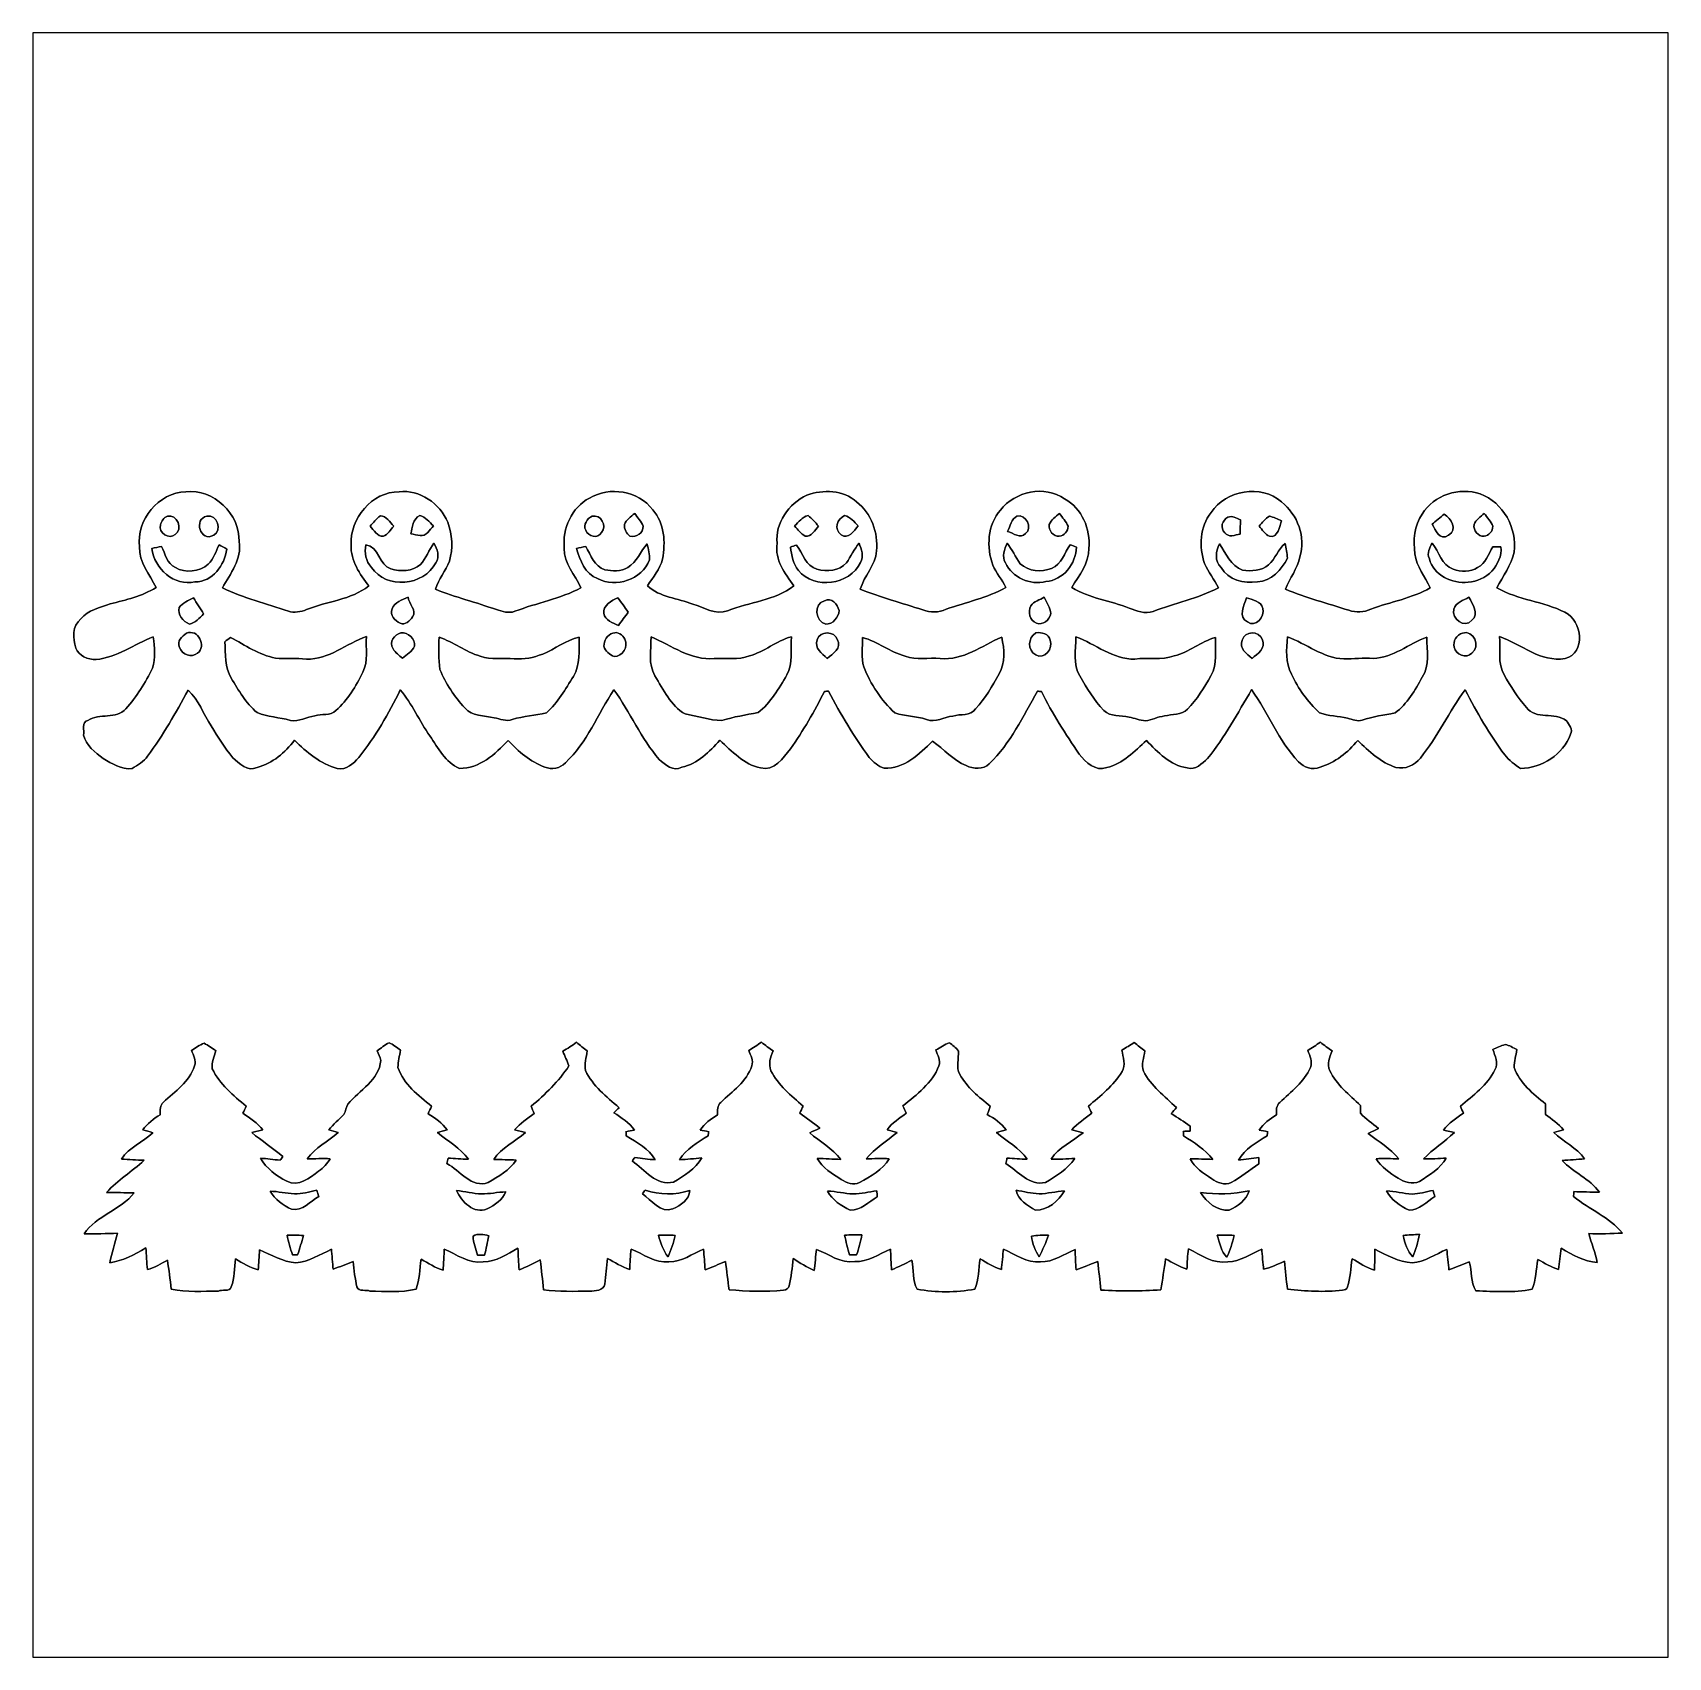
# Model space of a CAD drawing. Header units: centimetres. Extents: x -16.8 to 16.8, y -16.7 to 16.7.
import ezdxf

# ---------------------------------------------------------------- set-up
doc = ezdxf.new("R2010")
doc.units = ezdxf.units.CM
doc.header["$MEASUREMENT"] = 0
doc.layers.add('Layer 1', color=7, linetype='Continuous')

msp = doc.modelspace()

# ---------------------------------------------------------------- linework, layer by layer
at = {"layer": 'Layer 1', "color": 7}
for points, knots in [([(-16.77458, 16.66875), (-16.77458, 16.66875), (16.77458, 16.66875), (16.77458, 16.66875), (16.77458, 16.66875), (16.77458, 16.66875), (16.77458, -16.66875), (16.77458, -16.66875), (16.77458, -16.66875), (16.77458, -16.66875), (-16.77458, -16.66875), (-16.77458, -16.66875), (-16.77458, -16.66875), (-16.77458, -16.66875), (-16.77458, 16.66875), (-16.77458, 16.66875), (-16.77458, 16.66875), (-16.77458, 16.66875), (-16.77458, 16.66875), (-16.77458, 16.66875)], [0, 0, 0, 0, 0.16666667, 0.16666667, 0.16666667, 0.16666667, 0.33333333, 0.33333333, 0.33333333, 0.33333333, 0.5, 0.5, 0.5, 0.5, 0.66666667, 0.66666667, 0.66666667, 0.66666667, 1, 1, 1, 1]), ([(-14.58242, 6.1214), (-14.599, 5.79896), (-14.37358, 5.55484), (-14.24481, 5.28108), (-14.24481, 5.28108), (-14.53198, 5.10575), (-14.86147, 5.03167), (-15.18285, 4.94594), (-15.18285, 4.94594), (-15.39381, 4.8708), (-15.64076, 4.82635), (-15.78716, 4.63868), (-15.78716, 4.63868), (-15.96637, 4.49615), (-15.94944, 4.24004), (-15.89017, 4.04213), (-15.89017, 4.04213), (-15.83373, 3.87138), (-15.63899, 3.80541), (-15.47495, 3.80541), (-15.47495, 3.80541), (-15.04527, 3.84951), (-14.69425, 4.12115), (-14.30091, 4.27143), (-14.30091, 4.27143), (-14.27727, 4.05906), (-14.25187, 3.83469), (-14.31678, 3.62797), (-14.31678, 3.62797), (-14.46213, 3.32987), (-14.63993, 3.04306), (-14.86323, 2.79753), (-14.86323, 2.79753), (-15.06114, 2.56963), (-15.40581, 2.71463), (-15.64323, 2.55623), (-15.64323, 2.55623), (-15.7801, 2.52589), (-15.71202, 2.34174), (-15.73036, 2.25531), (-15.73036, 2.25531), (-15.67921, 2.0447), (-15.49859, 1.89653), (-15.32819, 1.778), (-15.32819, 1.778), (-15.15075, 1.66617), (-14.95531, 1.5427), (-14.73553, 1.56951), (-14.73553, 1.56951), (-14.61946, 1.63936), (-14.49776, 1.71097), (-14.41732, 1.8228), (-14.41732, 1.8228), (-14.10123, 2.25037), (-13.83947, 2.71392), (-13.58406, 3.17923), (-13.58406, 3.17923), (-13.37134, 2.97356), (-13.27221, 2.68711), (-13.11451, 2.44263), (-13.11451, 2.44263), (-12.97234, 2.22285), (-12.84393, 1.99002), (-12.67107, 1.79176), (-12.67107, 1.79176), (-12.53455, 1.67252), (-12.37509, 1.49648), (-12.17048, 1.59067), (-12.17048, 1.59067), (-11.85051, 1.67287), (-11.60286, 1.8983), (-11.40389, 2.15089), (-11.40389, 2.15089), (-11.15695, 1.90183), (-10.87473, 1.66405), (-10.52901, 1.57127), (-10.52901, 1.57127), (-10.34062, 1.53494), (-10.19739, 1.66758), (-10.08662, 1.79564), (-10.08662, 1.79564), (-9.74654, 2.22144), (-9.47596, 2.69593), (-9.23431, 3.18276), (-9.23431, 3.18276), (-8.99089, 2.89666), (-8.84238, 2.54494), (-8.62894, 2.23732), (-8.62894, 2.23732), (-8.45749, 1.99355), (-8.31144, 1.69192), (-8.02217, 1.57304), (-8.02217, 1.57304), (-7.60977, 1.56281), (-7.28698, 1.86514), (-7.02275, 2.14771), (-7.02275, 2.14771), (-6.8139, 1.91488), (-6.5659, 1.71027), (-6.27168, 1.59632), (-6.27168, 1.59632), (-6.12846, 1.54446), (-5.95418, 1.56986), (-5.84906, 1.68628), (-5.84906, 1.68628), (-5.4035, 2.10079), (-5.18195, 2.68534), (-4.85387, 3.18664), (-4.85387, 3.18664), (-4.52473, 2.72274), (-4.2986, 2.18863), (-3.92183, 1.75683), (-3.92183, 1.75683), (-3.7973, 1.645), (-3.64137, 1.50283), (-3.45722, 1.5942), (-3.45722, 1.5942), (-3.13619, 1.66899), (-2.89419, 1.91064), (-2.68146, 2.14806), (-2.68146, 2.14806), (-2.43205, 1.9237), (-2.18652, 1.65488), (-1.84644, 1.58009), (-1.84644, 1.58009), (-1.56563, 1.51024), (-1.38289, 1.78647), (-1.2319, 1.97168), (-1.2319, 1.97168), (-0.9719, 2.34738), (-0.73519, 2.74003), (-0.53587, 3.15136), (-0.53587, 3.15136), (-0.514, 3.15242), (-0.47025, 3.15419), (-0.44873, 3.15524), (-0.44873, 3.15524), (-0.20179, 2.68358), (0.06985, 2.22391), (0.38453, 1.79388), (0.38453, 1.79388), (0.47166, 1.70639), (0.56974, 1.61078), (0.69109, 1.57374), (0.69109, 1.57374), (1.0982, 1.56139), (1.41182, 1.86655), (1.6831, 2.13043), (1.6831, 2.13043), (1.91206, 1.96356), (2.10608, 1.74131), (2.37208, 1.62842), (2.37208, 1.62842), (2.5213, 1.55751), (2.72203, 1.54552), (2.84762, 1.66758), (2.84762, 1.66758), (3.28401, 2.08456), (3.53377, 2.64301), (3.83646, 3.15524), (3.83646, 3.15524), (3.85657, 3.15383), (3.89714, 3.15101), (3.9176, 3.1496), (3.9176, 3.1496), (4.13702, 2.70016), (4.41149, 2.28), (4.69053, 1.86584), (4.69053, 1.86584), (4.82177, 1.69898), (5.02179, 1.50072), (5.25745, 1.59067), (5.25745, 1.59067), (5.58729, 1.66405), (5.82824, 1.92652), (6.07025, 2.14418), (6.07025, 2.14418), (6.29991, 1.90465), (6.55708, 1.63371), (6.90245, 1.58256), (6.90245, 1.58256), (7.07884, 1.52647), (7.20725, 1.67569), (7.32614, 1.77412), (7.32614, 1.77412), (7.67362, 2.21368), (7.94279, 2.70792), (8.22819, 3.18841), (8.22819, 3.18841), (8.56544, 2.70722), (8.77711, 2.1396), (9.1888, 1.70956), (9.1888, 1.70956), (9.30275, 1.59597), (9.46891, 1.52259), (9.63048, 1.59597), (9.63048, 1.59597), (9.93951, 1.6891), (10.20374, 1.89794), (10.40412, 2.14771), (10.40412, 2.14771), (10.63449, 1.92581), (10.87508, 1.68698), (11.1887, 1.5935), (11.1887, 1.5935), (11.3792, 1.54093), (11.57217, 1.64042), (11.6907, 1.7847), (11.6907, 1.7847), (12.04277, 2.22074), (12.27349, 2.73826), (12.61004, 3.18417), (12.61004, 3.18417), (12.84393, 2.71886), (13.10957, 2.26801), (13.42072, 1.84926), (13.42072, 1.84926), (13.50821, 1.73461), (13.62534, 1.64888), (13.74634, 1.57092), (13.74634, 1.57092), (14.1792, 1.57515), (14.61876, 1.85879), (14.77186, 2.27154), (14.77186, 2.27154), (14.82161, 2.36961), (14.738, 2.4705), (14.68543, 2.54741), (14.68543, 2.54741), (14.4466, 2.73861), (14.0529, 2.56011), (13.86417, 2.82293), (13.86417, 2.82293), (13.68742, 3.02789), (13.54137, 3.2572), (13.40802, 3.49215), (13.40802, 3.49215), (13.26656, 3.72816), (13.33641, 4.01884), (13.31454, 4.27814), (13.31454, 4.27814), (13.75939, 4.12186), (14.15415, 3.74474), (14.65862, 3.82517), (14.65862, 3.82517), (15.08901, 3.93771), (15.01211, 4.60834), (14.65545, 4.77485), (14.65545, 4.77485), (14.21165, 4.99921), (13.69166, 5.02497), (13.2588, 5.27861), (13.2588, 5.27861), (13.38615, 5.51674), (13.5509, 5.74075), (13.61052, 6.00922), (13.61052, 6.00922), (13.68002, 6.50311), (13.38897, 7.02804), (12.91802, 7.20443), (12.91802, 7.20443), (12.49362, 7.35013), (11.96128, 7.18361), (11.72951, 6.79062), (11.72951, 6.79062), (11.55806, 6.55849), (11.53619, 6.25016), (11.57817, 5.97359), (11.57817, 5.97359), (11.60357, 5.71041), (11.78842, 5.50933), (11.89355, 5.2765), (11.89355, 5.2765), (11.51467, 5.06236), (11.07899, 4.98969), (10.67435, 4.84117), (10.67435, 4.84117), (10.53359, 4.77026), (10.36955, 4.76744), (10.22279, 4.81647), (10.22279, 4.81647), (9.78747, 4.95653), (9.34367, 5.07224), (8.9214, 5.24969), (8.9214, 5.24969), (9.01559, 5.47229), (9.16164, 5.67302), (9.21844, 5.91114), (9.21844, 5.91114), (9.34473, 6.31825), (9.17116, 6.78356), (8.83849, 7.03897), (8.83849, 7.03897), (8.42645, 7.41327), (7.69161, 7.28239), (7.39775, 6.82202), (7.39775, 6.82202), (7.15857, 6.53274), (7.14904, 6.11787), (7.26087, 5.77462), (7.26087, 5.77462), (7.34519, 5.60211), (7.46054, 5.44618), (7.54909, 5.27544), (7.54909, 5.27544), (7.12329, 5.05813), (6.65092, 4.95864), (6.20536, 4.79213), (6.20536, 4.79213), (6.04344, 4.73322), (5.86987, 4.80766), (5.71817, 4.86057), (5.71817, 4.86057), (5.32977, 5.01227), (4.90185, 5.05989), (4.54237, 5.28214), (4.54237, 5.28214), (4.68136, 5.53791), (4.89656, 5.77497), (4.88844, 6.08506), (4.88844, 6.08506), (4.92866, 6.4837), (4.74804, 6.90739), (4.38997, 7.10494), (4.38997, 7.10494), (3.98074, 7.38999), (3.37397, 7.2577), (3.07481, 6.87317), (3.07481, 6.87317), (2.80952, 6.56661), (2.78553, 6.11082), (2.91959, 5.74075), (2.91959, 5.74075), (2.9912, 5.57777), (3.11432, 5.44407), (3.18629, 5.28108), (3.18629, 5.28108), (2.80211, 5.07365), (2.37102, 4.98016), (1.96144, 4.83835), (1.96144, 4.83835), (1.81116, 4.76638), (1.63795, 4.76956), (1.48378, 4.82424), (1.48378, 4.82424), (1.05551, 4.96499), (0.61983, 5.08423), (0.19967, 5.24792), (0.19967, 5.24792), (0.28116, 5.52379), (0.514, 5.73722), (0.5334, 6.03356), (0.5334, 6.03356), (0.56938, 6.40609), (0.4318, 6.81002), (0.12524, 7.03968), (0.12524, 7.03968), (-0.14852, 7.28804), (-0.56444, 7.29933), (-0.89747, 7.17797), (-0.89747, 7.17797), (-1.26506, 7.00546), (-1.54905, 6.60788), (-1.5053, 6.19054), (-1.5053, 6.19054), (-1.56034, 5.848), (-1.34549, 5.57636), (-1.16205, 5.31777), (-1.16205, 5.31777), (-1.55399, 5.01862), (-2.07433, 4.9844), (-2.52024, 4.80448), (-2.52024, 4.80448), (-2.76966, 4.71558), (-3.00108, 4.87609), (-3.23427, 4.94312), (-3.23427, 4.94312), (-3.54506, 5.0613), (-3.9116, 5.08282), (-4.16525, 5.31954), (-4.16525, 5.31954), (-4.05095, 5.49487), (-3.90631, 5.66032), (-3.85621, 5.86811), (-3.85621, 5.86811), (-3.7906, 6.21312), (-3.81353, 6.60294), (-4.05694, 6.8774), (-4.05694, 6.8774), (-4.35046, 7.27322), (-4.93889, 7.36212), (-5.35587, 7.11976), (-5.35587, 7.11976), (-5.71853, 6.92503), (-5.91291, 6.48935), (-5.87093, 6.08647), (-5.87093, 6.08647), (-5.88539, 5.77356), (-5.65009, 5.54673), (-5.52979, 5.27967), (-5.52979, 5.27967), (-5.95348, 5.04825), (-6.43678, 4.96782), (-6.88375, 4.79531), (-6.88375, 4.79531), (-7.00687, 4.74557), (-7.14199, 4.7946), (-7.26299, 4.82988), (-7.26299, 4.82988), (-7.67715, 4.97805), (-8.10507, 5.0867), (-8.51464, 5.24827), (-8.51464, 5.24827), (-8.45044, 5.45712), (-8.30086, 5.62328), (-8.22643, 5.82648), (-8.22643, 5.82648), (-8.1474, 6.08577), (-8.17069, 6.37081), (-8.26029, 6.62376), (-8.26029, 6.62376), (-8.41869, 7.00511), (-8.8392, 7.30356), (-9.25971, 7.24676), (-9.25971, 7.24676), (-9.81957, 7.25523), (-10.26936, 6.69537), (-10.24431, 6.15562), (-10.24431, 6.15562), (-10.25419, 5.836), (-10.06793, 5.55625), (-9.87884, 5.31566), (-9.87884, 5.31566), (-10.24502, 5.02849), (-10.7382, 5.00345), (-11.15589, 4.82988), (-11.15589, 4.82988), (-11.27443, 4.78825), (-11.40742, 4.75615), (-11.53054, 4.79743), (-11.53054, 4.79743), (-11.98069, 4.95935), (-12.4527, 5.06342), (-12.88344, 5.27579), (-12.88344, 5.27579), (-12.72081, 5.57177), (-12.47846, 5.86211), (-12.54231, 6.22582), (-12.54231, 6.22582), (-12.52326, 6.79415), (-13.06513, 7.31802), (-13.63451, 7.24817), (-13.63451, 7.24817), (-14.1919, 7.23794), (-14.65333, 6.66644), (-14.58242, 6.1214), (-14.58242, 6.1214), (-14.58242, 6.1214), (-14.58242, 6.1214), (-14.58242, 6.1214)], [0, 0, 0, 0, 0.00862069, 0.00862069, 0.00862069, 0.00862069, 0.01724138, 0.01724138, 0.01724138, 0.01724138, 0.02586207, 0.02586207, 0.02586207, 0.02586207, 0.03448276, 0.03448276, 0.03448276, 0.03448276, 0.04310345, 0.04310345, 0.04310345, 0.04310345, 0.05172414, 0.05172414, 0.05172414, 0.05172414, 0.06034483, 0.06034483, 0.06034483, 0.06034483, 0.06896552, 0.06896552, 0.06896552, 0.06896552, 0.07758621, 0.07758621, 0.07758621, 0.07758621, 0.0862069, 0.0862069, 0.0862069, 0.0862069, 0.09482759, 0.09482759, 0.09482759, 0.09482759, 0.10344828, 0.10344828, 0.10344828, 0.10344828, 0.11206897, 0.11206897, 0.11206897, 0.11206897, 0.12068966, 0.12068966, 0.12068966, 0.12068966, 0.12931034, 0.12931034, 0.12931034, 0.12931034, 0.13793103, 0.13793103, 0.13793103, 0.13793103, 0.14655172, 0.14655172, 0.14655172, 0.14655172, 0.15517241, 0.15517241, 0.15517241, 0.15517241, 0.1637931, 0.1637931, 0.1637931, 0.1637931, 0.17241379, 0.17241379, 0.17241379, 0.17241379, 0.18103448, 0.18103448, 0.18103448, 0.18103448, 0.18965517, 0.18965517, 0.18965517, 0.18965517, 0.19827586, 0.19827586, 0.19827586, 0.19827586, 0.20689655, 0.20689655, 0.20689655, 0.20689655, 0.21551724, 0.21551724, 0.21551724, 0.21551724, 0.22413793, 0.22413793, 0.22413793, 0.22413793, 0.23275862, 0.23275862, 0.23275862, 0.23275862, 0.24137931, 0.24137931, 0.24137931, 0.24137931, 0.25, 0.25, 0.25, 0.25, 0.25862069, 0.25862069, 0.25862069, 0.25862069, 0.26724138, 0.26724138, 0.26724138, 0.26724138, 0.27586207, 0.27586207, 0.27586207, 0.27586207, 0.28448276, 0.28448276, 0.28448276, 0.28448276, 0.29310345, 0.29310345, 0.29310345, 0.29310345, 0.30172414, 0.30172414, 0.30172414, 0.30172414, 0.31034483, 0.31034483, 0.31034483, 0.31034483, 0.31896552, 0.31896552, 0.31896552, 0.31896552, 0.32758621, 0.32758621, 0.32758621, 0.32758621, 0.3362069, 0.3362069, 0.3362069, 0.3362069, 0.34482759, 0.34482759, 0.34482759, 0.34482759, 0.35344828, 0.35344828, 0.35344828, 0.35344828, 0.36206897, 0.36206897, 0.36206897, 0.36206897, 0.37068966, 0.37068966, 0.37068966, 0.37068966, 0.37931034, 0.37931034, 0.37931034, 0.37931034, 0.38793103, 0.38793103, 0.38793103, 0.38793103, 0.39655172, 0.39655172, 0.39655172, 0.39655172, 0.40517241, 0.40517241, 0.40517241, 0.40517241, 0.4137931, 0.4137931, 0.4137931, 0.4137931, 0.42241379, 0.42241379, 0.42241379, 0.42241379, 0.43103448, 0.43103448, 0.43103448, 0.43103448, 0.43965517, 0.43965517, 0.43965517, 0.43965517, 0.44827586, 0.44827586, 0.44827586, 0.44827586, 0.45689655, 0.45689655, 0.45689655, 0.45689655, 0.46551724, 0.46551724, 0.46551724, 0.46551724, 0.47413793, 0.47413793, 0.47413793, 0.47413793, 0.48275862, 0.48275862, 0.48275862, 0.48275862, 0.49137931, 0.49137931, 0.49137931, 0.49137931, 0.5, 0.5, 0.5, 0.5, 0.50862069, 0.50862069, 0.50862069, 0.50862069, 0.51724138, 0.51724138, 0.51724138, 0.51724138, 0.52586207, 0.52586207, 0.52586207, 0.52586207, 0.53448276, 0.53448276, 0.53448276, 0.53448276, 0.54310345, 0.54310345, 0.54310345, 0.54310345, 0.55172414, 0.55172414, 0.55172414, 0.55172414, 0.56034483, 0.56034483, 0.56034483, 0.56034483, 0.56896552, 0.56896552, 0.56896552, 0.56896552, 0.57758621, 0.57758621, 0.57758621, 0.57758621, 0.5862069, 0.5862069, 0.5862069, 0.5862069, 0.59482759, 0.59482759, 0.59482759, 0.59482759, 0.60344828, 0.60344828, 0.60344828, 0.60344828, 0.61206897, 0.61206897, 0.61206897, 0.61206897, 0.62068966, 0.62068966, 0.62068966, 0.62068966, 0.62931034, 0.62931034, 0.62931034, 0.62931034, 0.63793103, 0.63793103, 0.63793103, 0.63793103, 0.64655172, 0.64655172, 0.64655172, 0.64655172, 0.65517241, 0.65517241, 0.65517241, 0.65517241, 0.6637931, 0.6637931, 0.6637931, 0.6637931, 0.67241379, 0.67241379, 0.67241379, 0.67241379, 0.68103448, 0.68103448, 0.68103448, 0.68103448, 0.68965517, 0.68965517, 0.68965517, 0.68965517, 0.69827586, 0.69827586, 0.69827586, 0.69827586, 0.70689655, 0.70689655, 0.70689655, 0.70689655, 0.71551724, 0.71551724, 0.71551724, 0.71551724, 0.72413793, 0.72413793, 0.72413793, 0.72413793, 0.73275862, 0.73275862, 0.73275862, 0.73275862, 0.74137931, 0.74137931, 0.74137931, 0.74137931, 0.75, 0.75, 0.75, 0.75, 0.75862069, 0.75862069, 0.75862069, 0.75862069, 0.76724138, 0.76724138, 0.76724138, 0.76724138, 0.77586207, 0.77586207, 0.77586207, 0.77586207, 0.78448276, 0.78448276, 0.78448276, 0.78448276, 0.79310345, 0.79310345, 0.79310345, 0.79310345, 0.80172414, 0.80172414, 0.80172414, 0.80172414, 0.81034483, 0.81034483, 0.81034483, 0.81034483, 0.81896552, 0.81896552, 0.81896552, 0.81896552, 0.82758621, 0.82758621, 0.82758621, 0.82758621, 0.8362069, 0.8362069, 0.8362069, 0.8362069, 0.84482759, 0.84482759, 0.84482759, 0.84482759, 0.85344828, 0.85344828, 0.85344828, 0.85344828, 0.86206897, 0.86206897, 0.86206897, 0.86206897, 0.87068966, 0.87068966, 0.87068966, 0.87068966, 0.87931034, 0.87931034, 0.87931034, 0.87931034, 0.88793103, 0.88793103, 0.88793103, 0.88793103, 0.89655172, 0.89655172, 0.89655172, 0.89655172, 0.90517241, 0.90517241, 0.90517241, 0.90517241, 0.9137931, 0.9137931, 0.9137931, 0.9137931, 0.92241379, 0.92241379, 0.92241379, 0.92241379, 0.93103448, 0.93103448, 0.93103448, 0.93103448, 0.93965517, 0.93965517, 0.93965517, 0.93965517, 0.94827586, 0.94827586, 0.94827586, 0.94827586, 0.95689655, 0.95689655, 0.95689655, 0.95689655, 0.96551724, 0.96551724, 0.96551724, 0.96551724, 0.97413793, 0.97413793, 0.97413793, 0.97413793, 0.98275862, 0.98275862, 0.98275862, 0.98275862, 1, 1, 1, 1]), ([(-14.01233, 6.74687), (-13.81619, 6.80226), (-13.67966, 6.47947), (-13.85253, 6.37328), (-13.85253, 6.37328), (-13.97564, 6.25616), (-14.20036, 6.41068), (-14.15309, 6.56731), (-14.15309, 6.56731), (-14.13051, 6.64139), (-14.08818, 6.71795), (-14.01233, 6.74687)], [0, 0, 0, 0, 0.25, 0.25, 0.25, 0.25, 0.5, 0.5, 0.5, 0.5, 1, 1, 1, 1]), ([(-13.19989, 6.74511), (-13.00021, 6.79591), (-12.86969, 6.44984), (-13.0616, 6.35776), (-13.0616, 6.35776), (-13.33712, 6.19513), (-13.48352, 6.6989), (-13.19989, 6.74511)], [0, 0, 0, 0, 0.33333333, 0.33333333, 0.33333333, 0.33333333, 1, 1, 1, 1]), ([(-9.85379, 6.5405), (-9.78676, 6.61494), (-9.72644, 6.69854), (-9.64177, 6.75358), (-9.64177, 6.75358), (-9.51548, 6.75887), (-9.44915, 6.62164), (-9.36907, 6.54473), (-9.36907, 6.54473), (-9.43434, 6.4703), (-9.48725, 6.37399), (-9.5825, 6.33448), (-9.5825, 6.33448), (-9.70844, 6.3246), (-9.77441, 6.46465), (-9.85379, 6.5405)], [0, 0, 0, 0, 0.2, 0.2, 0.2, 0.2, 0.4, 0.4, 0.4, 0.4, 0.6, 0.6, 0.6, 0.6, 1, 1, 1, 1]), ([(-9.01629, 6.38598), (-8.9916, 6.51898), (-8.97326, 6.69361), (-8.83567, 6.76416), (-8.83567, 6.76416), (-8.71749, 6.73065), (-8.63671, 6.63187), (-8.55486, 6.54685), (-8.55486, 6.54685), (-8.63494, 6.47312), (-8.69879, 6.32566), (-8.82826, 6.34965), (-8.82826, 6.34965), (-8.89176, 6.35706), (-8.95421, 6.37293), (-9.01629, 6.38598)], [0, 0, 0, 0, 0.2, 0.2, 0.2, 0.2, 0.4, 0.4, 0.4, 0.4, 0.6, 0.6, 0.6, 0.6, 1, 1, 1, 1]), ([(-5.29837, 6.74617), (-5.12269, 6.79274), (-4.98969, 6.5472), (-5.10752, 6.4135), (-5.10752, 6.4135), (-5.17454, 6.27274), (-5.38445, 6.33342), (-5.43101, 6.45971), (-5.43101, 6.45971), (-5.48958, 6.57084), (-5.40138, 6.70101), (-5.29837, 6.74617)], [0, 0, 0, 0, 0.25, 0.25, 0.25, 0.25, 0.5, 0.5, 0.5, 0.5, 1, 1, 1, 1]), ([(-4.63656, 6.57507), (-4.6034, 6.67844), (-4.50356, 6.737), (-4.4263, 6.80473), (-4.4263, 6.80473), (-4.37162, 6.71654), (-4.28625, 6.64245), (-4.25238, 6.54191), (-4.25238, 6.54191), (-4.2478, 6.40715), (-4.39526, 6.30096), (-4.52296, 6.33906), (-4.52296, 6.33906), (-4.59423, 6.39304), (-4.64996, 6.483), (-4.63656, 6.57507)], [0, 0, 0, 0, 0.2, 0.2, 0.2, 0.2, 0.4, 0.4, 0.4, 0.4, 0.6, 0.6, 0.6, 0.6, 1, 1, 1, 1]), ([(-1.14618, 6.5472), (-1.06574, 6.62975), (-0.98778, 6.72924), (-0.87066, 6.75852), (-0.87066, 6.75852), (-0.78564, 6.70207), (-0.72284, 6.62023), (-0.65617, 6.54438), (-0.65617, 6.54438), (-0.73237, 6.4643), (-0.79693, 6.31613), (-0.92816, 6.33518), (-0.92816, 6.33518), (-1.01812, 6.38598), (-1.07915, 6.47171), (-1.14618, 6.5472)], [0, 0, 0, 0, 0.2, 0.2, 0.2, 0.2, 0.4, 0.4, 0.4, 0.4, 0.6, 0.6, 0.6, 0.6, 1, 1, 1, 1]), ([(-0.19438, 6.36658), (-0.34678, 6.47312), (-0.27199, 6.69572), (-0.12136, 6.76204), (-0.12136, 6.76204), (-0.00247, 6.73135), (0.07691, 6.63152), (0.15804, 6.5472), (0.15804, 6.5472), (0.0702, 6.45266), (-0.0448, 6.25546), (-0.19438, 6.36658)], [0, 0, 0, 0, 0.25, 0.25, 0.25, 0.25, 0.5, 0.5, 0.5, 0.5, 1, 1, 1, 1]), ([(3.41454, 6.74758), (3.59869, 6.79909), (3.74262, 6.50628), (3.59269, 6.38986), (3.59269, 6.38986), (3.48756, 6.27204), (3.33622, 6.39798), (3.22263, 6.43608), (3.22263, 6.43608), (3.27625, 6.53697), (3.2953, 6.6929), (3.41454, 6.74758)], [0, 0, 0, 0, 0.25, 0.25, 0.25, 0.25, 0.5, 0.5, 0.5, 0.5, 1, 1, 1, 1]), ([(4.0767, 6.57507), (4.11021, 6.67808), (4.21005, 6.73664), (4.28731, 6.80473), (4.28731, 6.80473), (4.34199, 6.71654), (4.42701, 6.64245), (4.46158, 6.54191), (4.46158, 6.54191), (4.4637, 6.44172), (4.3815, 6.35035), (4.28307, 6.33554), (4.28307, 6.33554), (4.16031, 6.32883), (4.05553, 6.45619), (4.0767, 6.57507)], [0, 0, 0, 0, 0.2, 0.2, 0.2, 0.2, 0.4, 0.4, 0.4, 0.4, 0.6, 0.6, 0.6, 0.6, 1, 1, 1, 1]), ([(7.74206, 6.72394), (7.82814, 6.77369), (7.91774, 6.69819), (7.99924, 6.67138), (7.99924, 6.67138), (7.99782, 6.59836), (7.99465, 6.45231), (7.99324, 6.37928), (7.99324, 6.37928), (7.88952, 6.36341), (7.75194, 6.29955), (7.67821, 6.40856), (7.67821, 6.40856), (7.57308, 6.49958), (7.62564, 6.67103), (7.74206, 6.72394)], [0, 0, 0, 0, 0.2, 0.2, 0.2, 0.2, 0.4, 0.4, 0.4, 0.4, 0.6, 0.6, 0.6, 0.6, 1, 1, 1, 1]), ([(8.38094, 6.54544), (8.44621, 6.6167), (8.50582, 6.69854), (8.5919, 6.74687), (8.5919, 6.74687), (8.6808, 6.73065), (8.76124, 6.68761), (8.84414, 6.65304), (8.84414, 6.65304), (8.80498, 6.54861), (8.76864, 6.29673), (8.59472, 6.33448), (8.59472, 6.33448), (8.49912, 6.37399), (8.44621, 6.47065), (8.38094, 6.54544)], [0, 0, 0, 0, 0.2, 0.2, 0.2, 0.2, 0.4, 0.4, 0.4, 0.4, 0.6, 0.6, 0.6, 0.6, 1, 1, 1, 1]), ([(12.17507, 6.78639), (12.32394, 6.70525), (12.45905, 6.46889), (12.26785, 6.35847), (12.26785, 6.35847), (12.07805, 6.22406), (12.00185, 6.47171), (11.93341, 6.58248), (11.93341, 6.58248), (11.99374, 6.63363), (12.11474, 6.73523), (12.17507, 6.78639)], [0, 0, 0, 0, 0.25, 0.25, 0.25, 0.25, 0.5, 0.5, 0.5, 0.5, 1, 1, 1, 1]), ([(12.79031, 6.57507), (12.82382, 6.67808), (12.92366, 6.73664), (13.00092, 6.80473), (13.00092, 6.80473), (13.05525, 6.71654), (13.14062, 6.64245), (13.17519, 6.54191), (13.17519, 6.54191), (13.17696, 6.44172), (13.09511, 6.35035), (12.99669, 6.33554), (12.99669, 6.33554), (12.87392, 6.32883), (12.76914, 6.45619), (12.79031, 6.57507)], [0, 0, 0, 0, 0.2, 0.2, 0.2, 0.2, 0.4, 0.4, 0.4, 0.4, 0.6, 0.6, 0.6, 0.6, 1, 1, 1, 1]), ([(-12.95259, 6.16232), (-12.89967, 6.13304), (-12.8464, 6.10341), (-12.79313, 6.07342), (-12.79313, 6.07342), (-12.84111, 5.74005), (-13.08206, 5.40173), (-13.44648, 5.3975), (-13.44648, 5.3975), (-13.8751, 5.30684), (-14.28327, 5.66667), (-14.32878, 6.08542), (-14.32878, 6.08542), (-14.26422, 6.10059), (-14.19931, 6.1147), (-14.13439, 6.12846), (-14.13439, 6.12846), (-14.05714, 5.975), (-14.02009, 5.77391), (-13.849, 5.69419), (-13.849, 5.69419), (-13.63874, 5.56683), (-13.35617, 5.60811), (-13.17308, 5.76404), (-13.17308, 5.76404), (-13.06407, 5.87375), (-13.01291, 6.02333), (-12.95259, 6.16232)], [0, 0, 0, 0, 0.125, 0.125, 0.125, 0.125, 0.25, 0.25, 0.25, 0.25, 0.375, 0.375, 0.375, 0.375, 0.5, 0.5, 0.5, 0.5, 0.625, 0.625, 0.625, 0.625, 0.75, 0.75, 0.75, 0.75, 1, 1, 1, 1]), ([(-8.82333, 5.75486), (-8.70056, 5.88116), (-8.64941, 6.05614), (-8.54463, 6.19584), (-8.54463, 6.19584), (-8.47019, 6.07448), (-8.42257, 5.92138), (-8.50583, 5.79049), (-8.50583, 5.79049), (-8.75065, 5.31389), (-9.52006, 5.23946), (-9.82627, 5.6963), (-9.82627, 5.6963), (-9.94234, 5.82401), (-9.96985, 5.99475), (-9.94481, 6.15915), (-9.94481, 6.15915), (-9.6587, 6.1214), (-9.67987, 5.74428), (-9.42904, 5.66632), (-9.42904, 5.66632), (-9.23078, 5.60352), (-8.98737, 5.61587), (-8.82333, 5.75486)], [0, 0, 0, 0, 0.14285714, 0.14285714, 0.14285714, 0.14285714, 0.28571429, 0.28571429, 0.28571429, 0.28571429, 0.42857143, 0.42857143, 0.42857143, 0.42857143, 0.57142857, 0.57142857, 0.57142857, 0.57142857, 0.71428571, 0.71428571, 0.71428571, 0.71428571, 1, 1, 1, 1]), ([(-4.56777, 5.6963), (-4.38185, 5.80708), (-4.30848, 6.02298), (-4.17195, 6.18173), (-4.17195, 6.18173), (-4.15078, 6.07272), (-4.10951, 5.96159), (-4.12291, 5.84941), (-4.12291, 5.84941), (-4.28272, 5.44442), (-4.80907, 5.26627), (-5.18901, 5.46735), (-5.18901, 5.46735), (-5.44301, 5.56401), (-5.55131, 5.84271), (-5.61799, 6.08401), (-5.61799, 6.08401), (-5.55449, 6.09917), (-5.49028, 6.11329), (-5.42608, 6.12704), (-5.42608, 6.12704), (-5.33647, 5.94501), (-5.24616, 5.721), (-5.03908, 5.64938), (-5.03908, 5.64938), (-4.88597, 5.62081), (-4.70394, 5.60141), (-4.56777, 5.6963)], [0, 0, 0, 0, 0.125, 0.125, 0.125, 0.125, 0.25, 0.25, 0.25, 0.25, 0.375, 0.375, 0.375, 0.375, 0.5, 0.5, 0.5, 0.5, 0.625, 0.625, 0.625, 0.625, 0.75, 0.75, 0.75, 0.75, 1, 1, 1, 1]), ([(-1.23331, 6.11117), (-1.19133, 6.12599), (-1.14935, 6.14045), (-1.10702, 6.15491), (-1.10702, 6.15491), (-0.98249, 5.98099), (-0.91511, 5.72452), (-0.69003, 5.65785), (-0.69003, 5.65785), (-0.48719, 5.60388), (-0.22613, 5.62046), (-0.08079, 5.79085), (-0.08079, 5.79085), (0.00776, 5.9242), (0.07726, 6.06989), (0.17568, 6.19689), (0.17568, 6.19689), (0.2226, 6.07201), (0.28363, 5.91891), (0.20532, 5.79438), (0.20532, 5.79438), (-0.01764, 5.33541), (-0.74013, 5.23734), (-1.06927, 5.63386), (-1.06927, 5.63386), (-1.18216, 5.76862), (-1.20297, 5.94536), (-1.23331, 6.11117)], [0, 0, 0, 0, 0.125, 0.125, 0.125, 0.125, 0.25, 0.25, 0.25, 0.25, 0.375, 0.375, 0.375, 0.375, 0.5, 0.5, 0.5, 0.5, 0.625, 0.625, 0.625, 0.625, 0.75, 0.75, 0.75, 0.75, 1, 1, 1, 1]), ([(3.17888, 5.79226), (3.09633, 5.91644), (3.16618, 6.07131), (3.21098, 6.19689), (3.21098, 6.19689), (3.31541, 6.0646), (3.38208, 5.90762), (3.48262, 5.77286), (3.48262, 5.77286), (3.64737, 5.60917), (3.91724, 5.59753), (4.12609, 5.67655), (4.12609, 5.67655), (4.33176, 5.75522), (4.39102, 5.99793), (4.50391, 6.16162), (4.50391, 6.16162), (4.54695, 6.14609), (4.58999, 6.13022), (4.63338, 6.1147), (4.63338, 6.1147), (4.62844, 5.76792), (4.36139, 5.43772), (4.00967, 5.40385), (4.00967, 5.40385), (3.68653, 5.33083), (3.31576, 5.48111), (3.17888, 5.79226)], [0, 0, 0, 0, 0.125, 0.125, 0.125, 0.125, 0.25, 0.25, 0.25, 0.25, 0.375, 0.375, 0.375, 0.375, 0.5, 0.5, 0.5, 0.5, 0.625, 0.625, 0.625, 0.625, 0.75, 0.75, 0.75, 0.75, 1, 1, 1, 1]), ([(7.60024, 5.6956), (7.46125, 5.82507), (7.49688, 6.02615), (7.56885, 6.17855), (7.56885, 6.17855), (7.69867, 5.97817), (7.80027, 5.73405), (8.04051, 5.63951), (8.04051, 5.63951), (8.22184, 5.61446), (8.42998, 5.62222), (8.57603, 5.74816), (8.57603, 5.74816), (8.71396, 5.87587), (8.77358, 6.06284), (8.91328, 6.18913), (8.91328, 6.18913), (8.93657, 6.08894), (8.95809, 5.98876), (8.96267, 5.88504), (8.96267, 5.88504), (8.84096, 5.65185), (8.63494, 5.40808), (8.34849, 5.40314), (8.34849, 5.40314), (8.06803, 5.35552), (7.75476, 5.43807), (7.60024, 5.6956)], [0, 0, 0, 0, 0.125, 0.125, 0.125, 0.125, 0.25, 0.25, 0.25, 0.25, 0.375, 0.375, 0.375, 0.375, 0.5, 0.5, 0.5, 0.5, 0.625, 0.625, 0.625, 0.625, 0.75, 0.75, 0.75, 0.75, 1, 1, 1, 1]), ([(11.87379, 5.87446), (11.81276, 5.98981), (11.88579, 6.09494), (11.92883, 6.19548), (11.92883, 6.19548), (12.07911, 6.02051), (12.1218, 5.74181), (12.36239, 5.66067), (12.36239, 5.66067), (12.52044, 5.59929), (12.71411, 5.60634), (12.86369, 5.69136), (12.86369, 5.69136), (13.02914, 5.77779), (13.08876, 5.96618), (13.17484, 6.11964), (13.17484, 6.11964), (13.23022, 6.11964), (13.28632, 6.11964), (13.34276, 6.11964), (13.34276, 6.11964), (13.37345, 5.74816), (13.03514, 5.4042), (12.66825, 5.39433), (12.66825, 5.39433), (12.34299, 5.35093), (11.95846, 5.53861), (11.87379, 5.87446)], [0, 0, 0, 0, 0.125, 0.125, 0.125, 0.125, 0.25, 0.25, 0.25, 0.25, 0.375, 0.375, 0.375, 0.375, 0.5, 0.5, 0.5, 0.5, 0.625, 0.625, 0.625, 0.625, 0.75, 0.75, 0.75, 0.75, 1, 1, 1, 1]), ([(-13.76856, 4.87362), (-13.6973, 4.97064), (-13.58089, 5.02003), (-13.47788, 5.0733), (-13.47788, 5.0733), (-13.40803, 4.96358), (-13.33782, 4.85316), (-13.26938, 4.74204), (-13.26938, 4.74204), (-13.35546, 4.66161), (-13.43695, 4.55401), (-13.56043, 4.53461), (-13.56043, 4.53461), (-13.69166, 4.58646), (-13.80631, 4.72122), (-13.76856, 4.87362)], [0, 0, 0, 0, 0.2, 0.2, 0.2, 0.2, 0.4, 0.4, 0.4, 0.4, 0.6, 0.6, 0.6, 0.6, 1, 1, 1, 1]), ([(-9.39906, 4.84717), (-9.35849, 4.98898), (-9.18704, 5.02849), (-9.0745, 5.08388), (-9.0745, 5.08388), (-9.06498, 4.95582), (-8.884, 4.80766), (-8.98172, 4.67924), (-8.98172, 4.67924), (-9.03781, 4.60304), (-9.13483, 4.49792), (-9.23749, 4.55436), (-9.23749, 4.55436), (-9.34438, 4.60446), (-9.45444, 4.71064), (-9.39906, 4.84717)], [0, 0, 0, 0, 0.2, 0.2, 0.2, 0.2, 0.4, 0.4, 0.4, 0.4, 0.6, 0.6, 0.6, 0.6, 1, 1, 1, 1]), ([(-5.0606, 4.74839), (-5.08529, 4.91984), (-4.89761, 5.01438), (-4.77061, 5.07224), (-4.77061, 5.07224), (-4.70076, 4.97487), (-4.62986, 4.87751), (-4.55895, 4.78014), (-4.55895, 4.78014), (-4.62668, 4.68771), (-4.69441, 4.59564), (-4.76109, 4.50215), (-4.76109, 4.50215), (-4.87398, 4.56036), (-5.02779, 4.60869), (-5.0606, 4.74839)], [0, 0, 0, 0, 0.2, 0.2, 0.2, 0.2, 0.4, 0.4, 0.4, 0.4, 0.6, 0.6, 0.6, 0.6, 1, 1, 1, 1]), ([(-0.53411, 5.01368), (-0.38418, 5.08494), (-0.26494, 4.93748), (-0.23495, 4.81224), (-0.23495, 4.81224), (-0.23848, 4.67148), (-0.3623, 4.53002), (-0.50835, 4.53214), (-0.50835, 4.53214), (-0.72284, 4.58364), (-0.76518, 4.95547), (-0.53411, 5.01368)], [0, 0, 0, 0, 0.25, 0.25, 0.25, 0.25, 0.5, 0.5, 0.5, 0.5, 1, 1, 1, 1]), ([(3.69923, 4.9082), (3.76096, 5.00204), (3.88338, 5.02885), (3.97263, 5.08353), (3.97263, 5.08353), (4.01214, 4.9724), (4.10633, 4.87186), (4.10633, 4.74874), (4.10633, 4.74874), (4.08376, 4.62421), (3.9437, 4.49615), (3.81423, 4.5526), (3.81423, 4.5526), (3.677, 4.6034), (3.63361, 4.78649), (3.69923, 4.9082)], [0, 0, 0, 0, 0.2, 0.2, 0.2, 0.2, 0.4, 0.4, 0.4, 0.4, 0.6, 0.6, 0.6, 0.6, 1, 1, 1, 1]), ([(8.12377, 5.07012), (8.23771, 5.03202), (8.42786, 5.00451), (8.45749, 4.85528), (8.45749, 4.85528), (8.51076, 4.68842), (8.30827, 4.445), (8.14317, 4.57941), (8.14317, 4.57941), (7.94667, 4.67642), (8.06662, 4.91737), (8.12377, 5.07012)], [0, 0, 0, 0, 0.25, 0.25, 0.25, 0.25, 0.5, 0.5, 0.5, 0.5, 1, 1, 1, 1]), ([(12.37544, 4.83976), (12.41637, 4.97664), (12.57512, 5.02497), (12.68624, 5.08317), (12.68624, 5.08317), (12.75362, 4.94383), (12.90426, 4.74663), (12.74551, 4.61081), (12.74551, 4.61081), (12.59734, 4.42877), (12.32464, 4.64573), (12.37544, 4.83976)], [0, 0, 0, 0, 0.25, 0.25, 0.25, 0.25, 0.5, 0.5, 0.5, 0.5, 1, 1, 1, 1]), ([(-13.61969, 4.34411), (-13.38615, 4.44817), (-13.2013, 4.07353), (-13.39286, 3.93876), (-13.39286, 3.93876), (-13.51421, 3.83011), (-13.71529, 3.91054), (-13.76116, 4.05377), (-13.76116, 4.05377), (-13.82183, 4.18465), (-13.71529, 4.28449), (-13.61969, 4.34411)], [0, 0, 0, 0, 0.25, 0.25, 0.25, 0.25, 0.5, 0.5, 0.5, 0.5, 1, 1, 1, 1]), ([(-9.38424, 4.02484), (-9.46997, 4.17089), (-9.35708, 4.31871), (-9.22091, 4.35398), (-9.22091, 4.35398), (-9.0738, 4.37339), (-8.92634, 4.22734), (-8.94609, 4.07952), (-8.94609, 4.07952), (-8.99372, 3.9691), (-9.10343, 3.90525), (-9.19233, 3.83152), (-9.19233, 3.83152), (-9.25971, 3.8922), (-9.33379, 3.94829), (-9.38424, 4.02484)], [0, 0, 0, 0, 0.2, 0.2, 0.2, 0.2, 0.4, 0.4, 0.4, 0.4, 0.6, 0.6, 0.6, 0.6, 1, 1, 1, 1]), ([(-4.87504, 4.34728), (-4.77449, 4.38644), (-4.67148, 4.31377), (-4.6288, 4.22487), (-4.6288, 4.22487), (-4.55013, 4.0707), (-4.67783, 3.86715), (-4.84611, 3.86715), (-4.84611, 3.86715), (-4.93748, 3.90666), (-5.03061, 3.97722), (-5.05707, 4.07741), (-5.05707, 4.07741), (-5.05989, 4.19312), (-4.98969, 4.31306), (-4.87504, 4.34728)], [0, 0, 0, 0, 0.2, 0.2, 0.2, 0.2, 0.4, 0.4, 0.4, 0.4, 0.6, 0.6, 0.6, 0.6, 1, 1, 1, 1]), ([(-0.68615, 4.21252), (-0.62794, 4.39702), (-0.33055, 4.39843), (-0.26494, 4.21323), (-0.26494, 4.21323), (-0.17357, 4.04566), (-0.36548, 3.92042), (-0.47731, 3.83046), (-0.47731, 3.83046), (-0.58914, 3.92959), (-0.74224, 4.03119), (-0.68615, 4.21252)], [0, 0, 0, 0, 0.25, 0.25, 0.25, 0.25, 0.5, 0.5, 0.5, 0.5, 1, 1, 1, 1]), ([(3.80436, 4.35081), (3.9176, 4.37691), (4.07282, 4.33035), (4.09857, 4.20299), (4.09857, 4.20299), (4.16666, 4.03719), (3.97087, 3.78813), (3.80118, 3.9049), (3.80118, 3.9049), (3.62303, 3.99098), (3.63714, 4.25944), (3.80436, 4.35081)], [0, 0, 0, 0, 0.25, 0.25, 0.25, 0.25, 0.5, 0.5, 0.5, 0.5, 1, 1, 1, 1]), ([(8.03592, 4.20546), (8.08531, 4.40372), (8.38447, 4.39667), (8.44867, 4.21252), (8.44867, 4.21252), (8.52311, 4.04636), (8.35237, 3.91724), (8.23666, 3.83011), (8.23666, 3.83011), (8.13012, 3.92818), (7.96607, 4.02696), (8.03592, 4.20546)], [0, 0, 0, 0, 0.25, 0.25, 0.25, 0.25, 0.5, 0.5, 0.5, 0.5, 1, 1, 1, 1]), ([(12.55219, 4.34693), (12.77867, 4.42771), (12.93424, 4.06894), (12.74727, 3.93876), (12.74727, 3.93876), (12.63332, 3.80824), (12.41143, 3.90666), (12.3825, 4.06047), (12.3825, 4.06047), (12.35357, 4.18042), (12.43401, 4.31306), (12.55219, 4.34693)], [0, 0, 0, 0, 0.25, 0.25, 0.25, 0.25, 0.5, 0.5, 0.5, 0.5, 1, 1, 1, 1]), ([(-12.83476, 4.1723), (-12.7949, 4.20088), (-12.75503, 4.2291), (-12.71552, 4.25768), (-12.71552, 4.25768), (-12.41884, 4.10104), (-12.13026, 3.90243), (-11.79654, 3.83328), (-11.79654, 3.83328), (-11.58487, 3.81388), (-11.37109, 3.83822), (-11.15907, 3.81459), (-11.15907, 3.81459), (-10.69693, 3.8033), (-10.34203, 4.13456), (-9.92752, 4.27814), (-9.92752, 4.27814), (-9.9508, 4.03648), (-9.88378, 3.77084), (-10.00301, 3.54612), (-10.00301, 3.54612), (-10.14095, 3.25508), (-10.32051, 2.97921), (-10.55511, 2.75661), (-10.55511, 2.75661), (-10.66835, 2.64689), (-10.85039, 2.69558), (-10.98797, 2.64901), (-10.98797, 2.64901), (-11.15801, 2.63631), (-11.31429, 2.51707), (-11.4875, 2.55764), (-11.4875, 2.55764), (-11.71258, 2.62396), (-11.95881, 2.62149), (-12.17295, 2.71992), (-12.17295, 2.71992), (-12.40226, 2.90865), (-12.55183, 3.17183), (-12.70212, 3.42371), (-12.70212, 3.42371), (-12.84323, 3.64596), (-12.81042, 3.92218), (-12.83476, 4.1723)], [0, 0, 0, 0, 0.08333333, 0.08333333, 0.08333333, 0.08333333, 0.16666667, 0.16666667, 0.16666667, 0.16666667, 0.25, 0.25, 0.25, 0.25, 0.33333333, 0.33333333, 0.33333333, 0.33333333, 0.41666667, 0.41666667, 0.41666667, 0.41666667, 0.5, 0.5, 0.5, 0.5, 0.58333333, 0.58333333, 0.58333333, 0.58333333, 0.66666667, 0.66666667, 0.66666667, 0.66666667, 0.75, 0.75, 0.75, 0.75, 0.83333333, 0.83333333, 0.83333333, 0.83333333, 1, 1, 1, 1]), ([(-8.43915, 4.26544), (-8.14352, 4.16595), (-7.89587, 3.96064), (-7.59389, 3.87526), (-7.59389, 3.87526), (-7.37023, 3.79024), (-7.12893, 3.84704), (-6.89681, 3.82341), (-6.89681, 3.82341), (-6.69784, 3.79906), (-6.49852, 3.8481), (-6.31296, 3.9176), (-6.31296, 3.9176), (-6.05861, 4.02202), (-5.83706, 4.20088), (-5.56507, 4.26297), (-5.56507, 4.26297), (-5.57389, 3.9945), (-5.53614, 3.69923), (-5.68396, 3.45934), (-5.68396, 3.45934), (-5.84659, 3.19758), (-6.00146, 2.91888), (-6.23605, 2.71463), (-6.23605, 2.71463), (-6.46571, 2.65395), (-6.70983, 2.65007), (-6.93773, 2.57422), (-6.93773, 2.57422), (-7.06226, 2.52377), (-7.18538, 2.5908), (-7.30814, 2.6095), (-7.30814, 2.6095), (-7.51099, 2.66241), (-7.76534, 2.62996), (-7.9121, 2.81164), (-7.9121, 2.81164), (-8.12271, 3.04412), (-8.30086, 3.31011), (-8.42257, 3.59974), (-8.42257, 3.59974), (-8.45326, 3.82058), (-8.44797, 4.04389), (-8.43915, 4.26544)], [0, 0, 0, 0, 0.08333333, 0.08333333, 0.08333333, 0.08333333, 0.16666667, 0.16666667, 0.16666667, 0.16666667, 0.25, 0.25, 0.25, 0.25, 0.33333333, 0.33333333, 0.33333333, 0.33333333, 0.41666667, 0.41666667, 0.41666667, 0.41666667, 0.5, 0.5, 0.5, 0.5, 0.58333333, 0.58333333, 0.58333333, 0.58333333, 0.66666667, 0.66666667, 0.66666667, 0.66666667, 0.75, 0.75, 0.75, 0.75, 0.83333333, 0.83333333, 0.83333333, 0.83333333, 1, 1, 1, 1]), ([(-4.09046, 4.26896), (-3.66713, 4.10104), (-3.27519, 3.77825), (-2.79365, 3.82517), (-2.79365, 3.82517), (-2.55235, 3.84457), (-2.3047, 3.79342), (-2.07116, 3.87879), (-2.07116, 3.87879), (-1.76671, 3.96875), (-1.51941, 4.18677), (-1.21356, 4.2739), (-1.21356, 4.2739), (-1.23684, 4.01532), (-1.1684, 3.72745), (-1.30493, 3.49038), (-1.30493, 3.49038), (-1.46614, 3.20957), (-1.63901, 2.91782), (-1.89724, 2.71604), (-1.89724, 2.71604), (-2.14524, 2.67018), (-2.39607, 2.63137), (-2.63737, 2.55235), (-2.63737, 2.55235), (-2.89207, 2.55976), (-3.14184, 2.65183), (-3.39337, 2.68852), (-3.39337, 2.68852), (-3.69006, 2.85715), (-3.83752, 3.19158), (-4.01179, 3.47204), (-4.01179, 3.47204), (-4.15572, 3.71016), (-4.08834, 4.00544), (-4.09046, 4.26896)], [0, 0, 0, 0, 0.1, 0.1, 0.1, 0.1, 0.2, 0.2, 0.2, 0.2, 0.3, 0.3, 0.3, 0.3, 0.4, 0.4, 0.4, 0.4, 0.5, 0.5, 0.5, 0.5, 0.6, 0.6, 0.6, 0.6, 0.7, 0.7, 0.7, 0.7, 0.8, 0.8, 0.8, 0.8, 1, 1, 1, 1]), ([(0.24941, 4.25803), (0.55774, 4.17266), (0.81068, 3.96064), (1.12007, 3.87597), (1.12007, 3.87597), (1.35184, 3.79024), (1.60091, 3.84916), (1.84115, 3.82764), (1.84115, 3.82764), (2.31034, 3.77931), (2.69346, 4.09081), (3.10127, 4.26367), (3.10127, 4.26367), (3.15771, 4.01638), (3.17782, 3.74086), (3.05012, 3.51084), (3.05012, 3.51084), (2.91183, 3.25826), (2.75908, 3.00919), (2.56575, 2.79471), (2.56575, 2.79471), (2.46309, 2.6416), (2.25178, 2.69452), (2.10079, 2.64654), (2.10079, 2.64654), (1.91876, 2.62784), (1.74025, 2.50296), (1.55716, 2.57634), (1.55716, 2.57634), (1.34726, 2.64901), (1.11619, 2.63349), (0.90946, 2.71392), (0.90946, 2.71392), (0.62159, 2.96757), (0.41839, 3.30271), (0.27058, 3.65301), (0.27058, 3.65301), (0.21978, 3.85022), (0.24659, 4.05765), (0.24941, 4.25803)], [0, 0, 0, 0, 0.09090909, 0.09090909, 0.09090909, 0.09090909, 0.18181818, 0.18181818, 0.18181818, 0.18181818, 0.27272727, 0.27272727, 0.27272727, 0.27272727, 0.36363636, 0.36363636, 0.36363636, 0.36363636, 0.45454545, 0.45454545, 0.45454545, 0.45454545, 0.54545455, 0.54545455, 0.54545455, 0.54545455, 0.63636364, 0.63636364, 0.63636364, 0.63636364, 0.72727273, 0.72727273, 0.72727273, 0.72727273, 0.81818182, 0.81818182, 0.81818182, 0.81818182, 1, 1, 1, 1]), ([(4.62315, 4.27038), (5.02779, 4.12679), (5.37916, 3.80048), (5.83177, 3.81529), (5.83177, 3.81529), (6.10129, 3.85692), (6.37963, 3.78707), (6.64245, 3.87879), (6.64245, 3.87879), (6.94443, 3.95817), (7.18749, 4.17195), (7.48489, 4.2612), (7.48489, 4.2612), (7.4736, 3.99979), (7.53498, 3.71157), (7.3914, 3.47451), (7.3914, 3.47451), (7.26158, 3.22756), (7.106, 2.98909), (6.91233, 2.788), (6.91233, 2.788), (6.79274, 2.65642), (6.59447, 2.68993), (6.43961, 2.64795), (6.43961, 2.64795), (6.3052, 2.63243), (6.18349, 2.56505), (6.04979, 2.54952), (6.04979, 2.54952), (5.93478, 2.55658), (5.82789, 2.60738), (5.71394, 2.6222), (5.71394, 2.6222), (5.54567, 2.67159), (5.328, 2.62008), (5.19853, 2.7626), (5.19853, 2.7626), (4.99322, 2.9658), (4.85175, 3.22298), (4.70359, 3.46816), (4.70359, 3.46816), (4.56142, 3.70911), (4.62421, 4.00509), (4.62315, 4.27038)], [0, 0, 0, 0, 0.08333333, 0.08333333, 0.08333333, 0.08333333, 0.16666667, 0.16666667, 0.16666667, 0.16666667, 0.25, 0.25, 0.25, 0.25, 0.33333333, 0.33333333, 0.33333333, 0.33333333, 0.41666667, 0.41666667, 0.41666667, 0.41666667, 0.5, 0.5, 0.5, 0.5, 0.58333333, 0.58333333, 0.58333333, 0.58333333, 0.66666667, 0.66666667, 0.66666667, 0.66666667, 0.75, 0.75, 0.75, 0.75, 0.83333333, 0.83333333, 0.83333333, 0.83333333, 1, 1, 1, 1]), ([(8.96091, 4.27002), (9.35355, 4.13385), (9.68763, 3.83646), (10.11943, 3.81776), (10.11943, 3.81776), (10.3191, 3.8227), (10.51842, 3.8421), (10.71845, 3.82799), (10.71845, 3.82799), (11.13014, 3.84422), (11.45081, 4.12609), (11.82158, 4.26473), (11.82158, 4.26473), (11.81664, 3.99098), (11.88896, 3.69006), (11.72951, 3.44382), (11.72951, 3.44382), (11.58099, 3.17641), (11.41659, 2.89701), (11.17141, 2.70898), (11.17141, 2.70898), (10.94564, 2.66453), (10.71598, 2.63948), (10.49761, 2.56293), (10.49761, 2.56293), (10.39601, 2.52801), (10.29406, 2.57739), (10.19598, 2.59927), (10.19598, 2.59927), (10.0076, 2.65218), (9.80475, 2.63984), (9.62307, 2.71357), (9.62307, 2.71357), (9.37754, 2.93335), (9.18669, 3.20957), (9.04593, 3.50591), (9.04593, 3.50591), (8.91893, 3.74015), (8.94151, 4.0132), (8.96091, 4.27002)], [0, 0, 0, 0, 0.09090909, 0.09090909, 0.09090909, 0.09090909, 0.18181818, 0.18181818, 0.18181818, 0.18181818, 0.27272727, 0.27272727, 0.27272727, 0.27272727, 0.36363636, 0.36363636, 0.36363636, 0.36363636, 0.45454545, 0.45454545, 0.45454545, 0.45454545, 0.54545455, 0.54545455, 0.54545455, 0.54545455, 0.63636364, 0.63636364, 0.63636364, 0.63636364, 0.72727273, 0.72727273, 0.72727273, 0.72727273, 0.81818182, 0.81818182, 0.81818182, 0.81818182, 1, 1, 1, 1]), ([(-13.51844, -4.21675), (-13.47788, -4.31624), (-13.41543, -4.42278), (-13.45424, -4.53355), (-13.45424, -4.53355), (-13.56043, -4.85881), (-13.85429, -5.05636), (-14.09453, -5.27544), (-14.09453, -5.27544), (-14.16791, -5.34106), (-14.16085, -5.44442), (-14.16156, -5.53367), (-14.16156, -5.53367), (-14.29385, -5.6194), (-14.42226, -5.71571), (-14.51539, -5.84518), (-14.51539, -5.84518), (-14.44766, -5.86423), (-14.37993, -5.88363), (-14.31184, -5.90338), (-14.31184, -5.90338), (-14.50904, -6.10517), (-14.80044, -6.19972), (-14.9539, -6.44525), (-14.9539, -6.44525), (-14.79938, -6.45513), (-14.64451, -6.46148), (-14.48964, -6.4703), (-14.48964, -6.4703), (-14.73694, -6.6996), (-15.02869, -6.87952), (-15.2587, -7.12752), (-15.2587, -7.12752), (-15.07031, -7.13599), (-14.88193, -7.13317), (-14.69355, -7.1374), (-14.69355, -7.1374), (-14.9673, -7.49512), (-15.47178, -7.59919), (-15.71943, -7.98089), (-15.71943, -7.98089), (-15.49118, -7.98301), (-15.26293, -7.97489), (-15.03504, -7.96572), (-15.03504, -7.96572), (-15.08831, -8.16928), (-15.14898, -8.37142), (-15.1952, -8.57673), (-15.1952, -8.57673), (-14.92673, -8.53193), (-14.68473, -8.40564), (-14.45366, -8.26805), (-14.45366, -8.26805), (-14.44413, -8.41516), (-14.4339, -8.56262), (-14.42332, -8.71079), (-14.42332, -8.71079), (-14.27445, -8.67375), (-14.14145, -8.59684), (-14.01092, -8.51958), (-14.01092, -8.51958), (-13.97988, -8.71679), (-13.95554, -8.9154), (-13.93261, -9.11437), (-13.93261, -9.11437), (-13.61405, -9.17575), (-13.28667, -9.16093), (-12.96423, -9.15211), (-12.96423, -9.15211), (-12.90179, -9.11542), (-12.7321, -9.17681), (-12.70071, -9.06956), (-12.70071, -9.06956), (-12.62909, -8.88577), (-12.64391, -8.68186), (-12.61674, -8.48995), (-12.61674, -8.48995), (-12.47105, -8.58449), (-12.31653, -8.66669), (-12.15037, -8.71961), (-12.15037, -8.71961), (-12.13556, -8.58344), (-12.12956, -8.4455), (-12.12391, -8.30968), (-12.12391, -8.30968), (-11.88085, -8.41093), (-11.64484, -8.55169), (-11.37744, -8.57709), (-11.37744, -8.57709), (-11.11285, -8.54886), (-10.88284, -8.40775), (-10.64789, -8.29557), (-10.64789, -8.29557), (-10.63943, -8.39717), (-10.62179, -8.60072), (-10.61332, -8.70268), (-10.61332, -8.70268), (-10.47397, -8.65505), (-10.3378, -8.59931), (-10.19986, -8.54816), (-10.19986, -8.54816), (-10.18611, -8.72349), (-10.16106, -8.89741), (-10.12437, -9.06992), (-10.12437, -9.06992), (-10.09015, -9.17504), (-9.92611, -9.11754), (-9.86084, -9.15317), (-9.86084, -9.15317), (-9.54581, -9.16023), (-9.22126, -9.18563), (-8.91187, -9.11648), (-8.91187, -9.11648), (-8.83497, -8.92034), (-8.83673, -8.70479), (-8.80886, -8.49912), (-8.80886, -8.49912), (-8.66316, -8.58449), (-8.51747, -8.67375), (-8.35519, -8.72561), (-8.35519, -8.72561), (-8.34954, -8.6166), (-8.3379, -8.39929), (-8.33226, -8.29028), (-8.33226, -8.29028), (-8.07438, -8.4007), (-7.83167, -8.60213), (-7.53286, -8.55098), (-7.53286, -8.55098), (-7.26405, -8.56086), (-7.04674, -8.39364), (-6.82166, -8.27511), (-6.82166, -8.27511), (-6.81778, -8.42292), (-6.81214, -8.5725), (-6.79379, -8.71996), (-6.79379, -8.71996), (-6.64633, -8.65999), (-6.50522, -8.58555), (-6.36235, -8.5157), (-6.36235, -8.5157), (-6.33483, -8.71784), (-6.31966, -8.9214), (-6.29849, -9.1253), (-6.29849, -9.1253), (-5.98241, -9.16764), (-5.66244, -9.16199), (-5.34423, -9.15211), (-5.34423, -9.15211), (-5.24228, -9.15846), (-5.06201, -9.14259), (-5.03873, -9.0103), (-5.03873, -9.0103), (-5.01509, -8.83426), (-5.00239, -8.65928), (-4.98581, -8.48325), (-4.98581, -8.48325), (-4.83658, -8.56439), (-4.69194, -8.65787), (-4.52931, -8.71185), (-4.52931, -8.71185), (-4.52296, -8.57003), (-4.51626, -8.43033), (-4.50074, -8.29028), (-4.50074, -8.29028), (-4.24568, -8.38906), (-4.01426, -8.59508), (-3.72322, -8.55169), (-3.72322, -8.55169), (-3.4604, -8.55768), (-3.24873, -8.38976), (-3.01519, -8.29627), (-3.01519, -8.29627), (-3.00108, -8.43597), (-2.99367, -8.57497), (-2.98238, -8.71537), (-2.98238, -8.71537), (-2.83986, -8.66599), (-2.70298, -8.60284), (-2.56434, -8.54357), (-2.56434, -8.54357), (-2.53753, -8.73831), (-2.51566, -8.93304), (-2.49167, -9.12883), (-2.49167, -9.12883), (-2.11914, -9.15282), (-1.74449, -9.17646), (-1.37195, -9.13765), (-1.37195, -9.13765), (-1.31727, -9.13342), (-1.27035, -9.10096), (-1.25836, -9.04557), (-1.25836, -9.04557), (-1.20862, -8.86319), (-1.20015, -8.67269), (-1.17404, -8.48607), (-1.17404, -8.48607), (-1.03576, -8.57462), (-0.89782, -8.66563), (-0.74577, -8.73054), (-0.74577, -8.73054), (-0.73343, -8.6233), (-0.70908, -8.40846), (-0.69709, -8.30086), (-0.69709, -8.30086), (-0.43921, -8.39505), (-0.20567, -8.59402), (0.08678, -8.54992), (0.08678, -8.54992), (0.35948, -8.56051), (0.58208, -8.39399), (0.81986, -8.29063), (0.81986, -8.29063), (0.82515, -8.39787), (0.83538, -8.61272), (0.84067, -8.72031), (0.84067, -8.72031), (0.98213, -8.65928), (1.12007, -8.58979), (1.25871, -8.52276), (1.25871, -8.52276), (1.29399, -8.71784), (1.27141, -8.93374), (1.36525, -9.11437), (1.36525, -9.11437), (1.75084, -9.1881), (2.16535, -9.18281), (2.5527, -9.11578), (2.5527, -9.11578), (2.6349, -8.92034), (2.6229, -8.69774), (2.65712, -8.49207), (2.65712, -8.49207), (2.79929, -8.57285), (2.93899, -8.66387), (3.09668, -8.71396), (3.09668, -8.71396), (3.10621, -8.60813), (3.12596, -8.39717), (3.13584, -8.29134), (3.13584, -8.29134), (3.38243, -8.39646), (3.61174, -8.58908), (3.89678, -8.55027), (3.89678, -8.55027), (4.16242, -8.56368), (4.37515, -8.39541), (4.60869, -8.30192), (4.60869, -8.30192), (4.61257, -8.43915), (4.61645, -8.5785), (4.62844, -8.71608), (4.62844, -8.71608), (4.77943, -8.66775), (4.92266, -8.59896), (5.07294, -8.54886), (5.07294, -8.54886), (5.09376, -8.74254), (5.11563, -8.93798), (5.13644, -9.13271), (5.13644, -9.13271), (5.54531, -9.15917), (5.95595, -9.15705), (6.36517, -9.12848), (6.36517, -9.12848), (6.40115, -8.91716), (6.43043, -8.70444), (6.4643, -8.49348), (6.4643, -8.49348), (6.60647, -8.56968), (6.74793, -8.65011), (6.90069, -8.7062), (6.90069, -8.7062), (6.90668, -8.5658), (6.91409, -8.42751), (6.92997, -8.28851), (6.92997, -8.28851), (7.18926, -8.40634), (7.43761, -8.60672), (7.74241, -8.55063), (7.74241, -8.55063), (7.99959, -8.55027), (8.20949, -8.39047), (8.43597, -8.29204), (8.43597, -8.29204), (8.44515, -8.39576), (8.46314, -8.60319), (8.47196, -8.70691), (8.47196, -8.70691), (8.62154, -8.66987), (8.76088, -8.60284), (8.90199, -8.54322), (8.90199, -8.54322), (8.92316, -8.73443), (8.94115, -8.92528), (8.96126, -9.11754), (8.96126, -9.11754), (9.33662, -9.15599), (9.71656, -9.17787), (10.09297, -9.13765), (10.09297, -9.13765), (10.13531, -9.12989), (10.18434, -9.11895), (10.19387, -9.06956), (10.19387, -9.06956), (10.25666, -8.88259), (10.25737, -8.68186), (10.28806, -8.48889), (10.28806, -8.48889), (10.43376, -8.57885), (10.58016, -8.67163), (10.74526, -8.72419), (10.74526, -8.72419), (10.75549, -8.58238), (10.75337, -8.43844), (10.75443, -8.29663), (10.75443, -8.29663), (10.99785, -8.41516), (11.24162, -8.55521), (11.51819, -8.57497), (11.51819, -8.57497), (11.78207, -8.55768), (11.99727, -8.39752), (12.23222, -8.29769), (12.23222, -8.29769), (12.24315, -8.40281), (12.26432, -8.61342), (12.2749, -8.71855), (12.2749, -8.71855), (12.41707, -8.67022), (12.55289, -8.60531), (12.69259, -8.55098), (12.69259, -8.55098), (12.74727, -8.7436), (12.7194, -8.97326), (12.82806, -9.14823), (12.82806, -9.14823), (13.21047, -9.16164), (13.60417, -9.19127), (13.98199, -9.11542), (13.98199, -9.11542), (14.05961, -8.92351), (14.05819, -8.70832), (14.10053, -8.50759), (14.10053, -8.50759), (14.23917, -8.58061), (14.37287, -8.66528), (14.52457, -8.70973), (14.52457, -8.70973), (14.54256, -8.56403), (14.5609, -8.4201), (14.58031, -8.27581), (14.58031, -8.27581), (14.80502, -8.41763), (15.04774, -8.5411), (15.31691, -8.56721), (15.31691, -8.56721), (15.27739, -8.36401), (15.20049, -8.16998), (15.14334, -7.97242), (15.14334, -7.97242), (15.37441, -7.9883), (15.60407, -7.97419), (15.83549, -7.96255), (15.83549, -7.96255), (15.56103, -7.64328), (15.15921, -7.47395), (14.83325, -7.21607), (14.83325, -7.21607), (14.8336, -7.18996), (14.83466, -7.13811), (14.83501, -7.112), (14.83501, -7.112), (15.01175, -7.12011), (15.18638, -7.12152), (15.36418, -7.1247), (15.36418, -7.1247), (15.15957, -6.85165), (14.82972, -6.71618), (14.59547, -6.47312), (14.59547, -6.47312), (14.74999, -6.46395), (14.90345, -6.45231), (15.05832, -6.44066), (15.05832, -6.44066), (14.89639, -6.20854), (14.6237, -6.09388), (14.42614, -5.89809), (14.42614, -5.89809), (14.49141, -5.87975), (14.55737, -5.86176), (14.62334, -5.84412), (14.62334, -5.84412), (14.52457, -5.71359), (14.3831, -5.62504), (14.25328, -5.52979), (14.25328, -5.52979), (14.25504, -5.45783), (14.25504, -5.38445), (14.25504, -5.31283), (14.25504, -5.31283), (14.00034, -5.10505), (13.72764, -4.88315), (13.61228, -4.56389), (13.61228, -4.56389), (13.61581, -4.43936), (13.64544, -4.31941), (13.67084, -4.19841), (13.67084, -4.19841), (13.59112, -4.16137), (13.51597, -4.10951), (13.42849, -4.09504), (13.42849, -4.09504), (13.33923, -4.11868), (13.25704, -4.16348), (13.17237, -4.1977), (13.17237, -4.1977), (13.22529, -4.32894), (13.29831, -4.46899), (13.21858, -4.61222), (13.21858, -4.61222), (13.06548, -4.92619), (12.7702, -5.14244), (12.5095, -5.36222), (12.5095, -5.36222), (12.53031, -5.40844), (12.55183, -5.455), (12.57335, -5.50192), (12.57335, -5.50192), (12.42413, -5.60246), (12.27631, -5.70794), (12.16237, -5.84906), (12.16237, -5.84906), (12.16237, -5.84906), (12.38814, -5.89986), (12.38814, -5.89986), (12.38814, -5.89986), (12.18565, -6.09212), (11.9447, -6.23958), (11.75209, -6.44172), (11.75209, -6.44172), (11.90801, -6.44208), (12.06535, -6.43467), (12.22163, -6.42408), (12.22163, -6.42408), (12.09569, -6.64069), (11.87238, -6.77369), (11.66883, -6.90562), (11.66883, -6.90562), (11.52701, -6.97159), (11.35768, -6.91374), (11.23068, -6.83648), (11.23068, -6.83648), (11.06099, -6.72783), (10.88743, -6.61176), (10.78089, -6.43714), (10.78089, -6.43714), (10.93752, -6.43043), (11.09274, -6.4389), (11.24973, -6.43855), (11.24973, -6.43855), (11.07334, -6.2297), (10.83557, -6.08436), (10.62108, -5.91961), (10.62108, -5.91961), (10.68952, -5.88574), (10.75866, -5.85329), (10.82781, -5.82013), (10.82781, -5.82013), (10.71245, -5.70724), (10.56605, -5.62751), (10.46162, -5.5051), (10.46162, -5.5051), (10.45492, -5.45183), (10.46127, -5.39856), (10.46374, -5.34564), (10.46374, -5.34564), (10.23056, -5.12904), (9.97409, -4.92231), (9.83015, -4.63162), (9.83015, -4.63162), (9.76912, -4.49121), (9.82098, -4.35257), (9.87954, -4.22663), (9.87954, -4.22663), (9.79699, -4.17019), (9.71691, -4.11057), (9.64071, -4.04671), (9.64071, -4.04671), (9.55357, -4.10457), (9.46538, -4.16137), (9.37824, -4.21852), (9.37824, -4.21852), (9.42516, -4.32611), (9.48443, -4.44535), (9.43257, -4.56353), (9.43257, -4.56353), (9.30945, -4.86939), (9.03393, -5.05954), (8.80639, -5.28108), (8.80639, -5.28108), (8.72949, -5.34635), (8.73337, -5.44901), (8.73584, -5.54037), (8.73584, -5.54037), (8.60178, -5.62328), (8.46949, -5.71571), (8.38024, -5.8487), (8.38024, -5.8487), (8.4395, -5.85999), (8.49912, -5.87163), (8.55909, -5.88327), (8.55909, -5.88327), (8.55557, -5.90409), (8.54851, -5.94536), (8.54498, -5.96583), (8.54498, -5.96583), (8.33014, -6.10341), (8.08814, -6.23535), (7.9569, -6.4643), (7.9569, -6.4643), (8.09696, -6.44984), (8.23912, -6.43678), (8.37847, -6.41209), (8.37847, -6.41209), (8.37777, -6.45478), (8.37706, -6.49781), (8.37706, -6.54121), (8.37706, -6.54121), (8.18656, -6.6675), (8.01158, -6.8199), (7.80944, -6.92785), (7.80944, -6.92785), (7.67397, -6.99876), (7.52369, -6.92291), (7.40869, -6.84742), (7.40869, -6.84742), (7.24359, -6.73312), (7.05697, -6.62799), (6.96842, -6.4389), (6.96842, -6.4389), (7.12258, -6.43784), (7.27534, -6.44913), (7.42985, -6.45054), (7.42985, -6.45054), (7.27428, -6.24311), (7.04744, -6.10623), (6.83154, -5.97076), (6.83154, -5.97076), (6.83048, -5.94748), (6.82766, -5.90056), (6.82625, -5.87728), (6.82625, -5.87728), (6.87282, -5.87481), (6.91938, -5.87269), (6.9663, -5.87093), (6.9663, -5.87093), (6.9663, -5.84518), (6.9663, -5.79332), (6.9663, -5.76756), (6.9663, -5.76756), (6.8386, -5.68043), (6.71019, -5.59541), (6.58072, -5.5118), (6.58072, -5.5118), (6.61494, -5.47053), (6.64916, -5.42925), (6.68373, -5.38833), (6.68373, -5.38833), (6.44419, -5.15373), (6.16409, -4.94771), (6.01027, -4.64256), (6.01027, -4.64256), (5.95771, -4.50744), (6.01945, -4.36351), (6.03603, -4.22628), (6.03603, -4.22628), (5.96265, -4.16983), (5.89068, -4.11198), (5.82083, -4.0513), (5.82083, -4.0513), (5.73687, -4.10563), (5.65256, -4.1589), (5.56683, -4.2104), (5.56683, -4.2104), (5.59153, -4.35292), (5.64903, -4.51661), (5.56966, -4.65067), (5.56966, -4.65067), (5.39609, -4.93677), (5.13009, -5.14597), (4.87962, -5.36046), (4.87962, -5.36046), (4.90255, -5.40879), (4.92654, -5.45712), (4.95053, -5.5058), (4.95053, -5.5058), (4.80589, -5.60952), (4.65808, -5.71182), (4.53813, -5.84447), (4.53813, -5.84447), (4.53813, -5.84447), (4.7692, -5.90374), (4.7692, -5.90374), (4.7692, -5.90374), (4.55507, -6.09), (4.27249, -6.19972), (4.11374, -6.44525), (4.11374, -6.44525), (4.27602, -6.45724), (4.43759, -6.43184), (4.60022, -6.43537), (4.60022, -6.43537), (4.45064, -6.65057), (4.22063, -6.79697), (3.99874, -6.92609), (3.99874, -6.92609), (3.66466, -6.99664), (3.43923, -6.69325), (3.18805, -6.53909), (3.18805, -6.53909), (3.19511, -6.50028), (3.20252, -6.46183), (3.20992, -6.42338), (3.20992, -6.42338), (3.34857, -6.43749), (3.4865, -6.44349), (3.62656, -6.44737), (3.62656, -6.44737), (3.46534, -6.21418), (3.20322, -6.08295), (2.99508, -5.8988), (2.99508, -5.8988), (3.05999, -5.88081), (3.12561, -5.86317), (3.19123, -5.84588), (3.19123, -5.84588), (3.09598, -5.70477), (2.95169, -5.61128), (2.80564, -5.5305), (2.80564, -5.5305), (2.8254, -5.47405), (2.84621, -5.41796), (2.86702, -5.36222), (2.86702, -5.36222), (2.63596, -5.16855), (2.38689, -4.97981), (2.24472, -4.70641), (2.24472, -4.70641), (2.153, -4.5593), (2.22814, -4.3875), (2.21192, -4.22734), (2.21192, -4.22734), (2.16359, -4.15784), (2.09444, -4.10351), (2.02424, -4.05836), (2.02424, -4.05836), (1.92722, -4.0954), (1.8415, -4.15643), (1.75048, -4.20617), (1.75048, -4.20617), (1.78788, -4.30918), (1.84856, -4.41678), (1.81469, -4.53002), (1.81469, -4.53002), (1.67852, -4.88809), (1.35749, -5.11916), (1.07456, -5.35552), (1.07456, -5.35552), (1.09749, -5.40456), (1.12077, -5.45394), (1.14406, -5.50369), (1.14406, -5.50369), (1.00683, -5.60881), (0.85161, -5.69842), (0.75459, -5.84588), (0.75459, -5.84588), (0.82162, -5.86317), (0.88865, -5.88081), (0.95603, -5.89844), (0.95603, -5.89844), (0.74436, -6.07695), (0.502, -6.22512), (0.32173, -6.43855), (0.32173, -6.43855), (0.47907, -6.43855), (0.63712, -6.42973), (0.79481, -6.43819), (0.79481, -6.43819), (0.65828, -6.66679), (0.41134, -6.79944), (0.18627, -6.92538), (0.18627, -6.92538), (0.06244, -6.99735), (-0.08079, -6.9282), (-0.19156, -6.86364), (-0.19156, -6.86364), (-0.375, -6.74546), (-0.56938, -6.62552), (-0.68439, -6.43502), (-0.68439, -6.43502), (-0.52141, -6.43255), (-0.35948, -6.44807), (-0.1965, -6.45125), (-0.1965, -6.45125), (-0.37324, -6.22688), (-0.62512, -6.08894), (-0.83714, -5.90444), (-0.83714, -5.90444), (-0.76835, -5.87446), (-0.69956, -5.84482), (-0.63147, -5.81307), (-0.63147, -5.81307), (-0.75918, -5.69983), (-0.89994, -5.60317), (-1.03964, -5.50616), (-1.03964, -5.50616), (-1.01706, -5.45677), (-0.99378, -5.40773), (-0.97084, -5.35869), (-0.97084, -5.35869), (-1.21885, -5.14421), (-1.48096, -4.92901), (-1.63266, -4.63091), (-1.63266, -4.63091), (-1.68593, -4.49121), (-1.6443, -4.35257), (-1.58715, -4.22592), (-1.58715, -4.22592), (-1.66899, -4.16983), (-1.74872, -4.11021), (-1.82457, -4.04636), (-1.82457, -4.04636), (-1.91135, -4.10457), (-1.99954, -4.16137), (-2.08703, -4.21852), (-2.08703, -4.21852), (-2.04717, -4.31765), (-1.98579, -4.42348), (-2.02424, -4.53355), (-2.02424, -4.53355), (-2.13325, -4.85458), (-2.42253, -5.05954), (-2.65959, -5.28073), (-2.65959, -5.28073), (-2.73791, -5.34529), (-2.73156, -5.44936), (-2.72909, -5.54037), (-2.72909, -5.54037), (-2.8635, -5.62292), (-2.99579, -5.71535), (-3.08504, -5.8487), (-3.08504, -5.8487), (-3.02578, -5.85999), (-2.9658, -5.87163), (-2.90618, -5.88327), (-2.90618, -5.88327), (-2.90971, -5.90409), (-2.91677, -5.94536), (-2.92029, -5.96583), (-2.92029, -5.96583), (-3.13549, -6.102), (-3.37256, -6.23605), (-3.50802, -6.46007), (-3.50802, -6.46007), (-3.35598, -6.44913), (-3.20287, -6.43537), (-3.05082, -6.4202), (-3.05082, -6.4202), (-3.17853, -6.64598), (-3.41101, -6.79168), (-3.62867, -6.91833), (-3.62867, -6.91833), (-3.98251, -6.99805), (-4.22522, -6.66926), (-4.47816, -6.48335), (-4.47816, -6.48335), (-4.46405, -6.46571), (-4.43583, -6.43008), (-4.42172, -6.41209), (-4.42172, -6.41209), (-4.28308, -6.43467), (-4.14443, -6.44878), (-4.00403, -6.46077), (-4.00403, -6.46077), (-4.13773, -6.23111), (-4.38115, -6.10553), (-4.59846, -5.97076), (-4.59846, -5.97076), (-4.60058, -5.94889), (-4.60446, -5.90479), (-4.60657, -5.88292), (-4.60657, -5.88292), (-4.54801, -5.87128), (-4.4898, -5.85999), (-4.43124, -5.8487), (-4.43124, -5.8487), (-4.53884, -5.6963), (-4.699, -5.59541), (-4.85316, -5.49628), (-4.85316, -5.49628), (-4.81824, -5.46065), (-4.78261, -5.42537), (-4.74698, -5.39044), (-4.74698, -5.39044), (-5.00451, -5.16431), (-5.28743, -4.94524), (-5.4356, -4.62703), (-5.4356, -4.62703), (-5.46312, -4.49368), (-5.41867, -4.35892), (-5.39962, -4.22698), (-5.39962, -4.22698), (-5.47652, -4.16983), (-5.55061, -4.11021), (-5.62257, -4.04777), (-5.62257, -4.04777), (-5.71077, -4.11621), (-5.80461, -4.17654), (-5.90197, -4.23122), (-5.90197, -4.23122), (-5.85646, -4.33141), (-5.81484, -4.42983), (-5.77427, -4.53319), (-5.77427, -4.53319), (-5.98911, -4.84681), (-6.25616, -5.11986), (-6.55179, -5.35799), (-6.55179, -5.35799), (-6.53098, -5.40879), (-6.50946, -5.45994), (-6.48794, -5.51109), (-6.48794, -5.51109), (-6.6294, -5.61305), (-6.77404, -5.71429), (-6.89151, -5.84447), (-6.89151, -5.84447), (-6.89151, -5.84447), (-6.66609, -5.89703), (-6.66609, -5.89703), (-6.66609, -5.89703), (-6.87987, -6.08577), (-7.15257, -6.21277), (-7.31838, -6.45195), (-7.31838, -6.45195), (-7.16386, -6.45583), (-7.00934, -6.46007), (-6.85483, -6.46501), (-6.85483, -6.46501), (-6.99311, -6.6735), (-7.22207, -6.8005), (-7.43162, -6.92538), (-7.43162, -6.92538), (-7.76676, -7.05309), (-8.01899, -6.67456), (-8.27687, -6.53874), (-8.27687, -6.53874), (-8.26982, -6.49993), (-8.26276, -6.46148), (-8.25535, -6.42338), (-8.25535, -6.42338), (-8.11671, -6.43749), (-7.97807, -6.44349), (-7.83872, -6.44737), (-7.83872, -6.44737), (-7.99994, -6.21418), (-8.26206, -6.08295), (-8.47019, -5.8988), (-8.47019, -5.8988), (-8.40528, -5.88116), (-8.34002, -5.86352), (-8.27476, -5.84623), (-8.27476, -5.84623), (-8.37353, -5.7023), (-8.51923, -5.60317), (-8.66563, -5.51321), (-8.66563, -5.51321), (-8.64129, -5.46206), (-8.6166, -5.41161), (-8.59261, -5.36081), (-8.59261, -5.36081), (-8.86284, -5.13609), (-9.16834, -4.91314), (-9.28229, -4.56389), (-9.28229, -4.56389), (-9.27841, -4.44253), (-9.25195, -4.32576), (-9.22867, -4.20793), (-9.22867, -4.20793), (-9.30698, -4.15643), (-9.37966, -4.09504), (-9.46609, -4.0573), (-9.46609, -4.0573), (-9.55322, -4.10422), (-9.63013, -4.16772), (-9.71127, -4.22416), (-9.71127, -4.22416), (-9.68375, -4.28801), (-9.64494, -4.3494), (-9.63436, -4.4196), (-9.63436, -4.4196), (-9.66999, -4.82424), (-10.07322, -5.03273), (-10.30852, -5.31707), (-10.30852, -5.31707), (-10.35085, -5.38057), (-10.35156, -5.46206), (-10.39107, -5.52697), (-10.39107, -5.52697), (-10.49302, -5.63421), (-10.60873, -5.72982), (-10.70222, -5.84588), (-10.70222, -5.84588), (-10.63766, -5.86352), (-10.5731, -5.88151), (-10.50854, -5.89986), (-10.50854, -5.89986), (-10.71598, -6.0833), (-10.97915, -6.21101), (-11.14249, -6.44102), (-11.14249, -6.44102), (-10.9855, -6.43925), (-10.82781, -6.42973), (-10.67047, -6.43784), (-10.67047, -6.43784), (-10.73291, -6.53838), (-10.81052, -6.62905), (-10.91142, -6.69325), (-10.91142, -6.69325), (-11.09768, -6.82766), (-11.31499, -7.02028), (-11.56088, -6.89928), (-11.56088, -6.89928), (-11.77643, -6.79415), (-11.98139, -6.63787), (-12.10169, -6.42691), (-12.10169, -6.42691), (-11.96799, -6.43643), (-11.83499, -6.45301), (-11.70164, -6.46924), (-11.70164, -6.46924), (-11.68718, -6.44984), (-11.65789, -6.41138), (-11.64343, -6.39198), (-11.64343, -6.39198), (-11.84945, -6.22018), (-12.07453, -6.07201), (-12.28196, -5.90197), (-12.28196, -5.90197), (-12.28196, -5.90197), (-12.05336, -5.84729), (-12.05336, -5.84729), (-12.05336, -5.84729), (-12.16413, -5.70442), (-12.31618, -5.60352), (-12.46399, -5.50333), (-12.46399, -5.50333), (-12.44071, -5.45606), (-12.41707, -5.40844), (-12.39414, -5.36116), (-12.39414, -5.36116), (-12.6619, -5.14138), (-12.93777, -4.90961), (-13.09229, -4.59211), (-13.09229, -4.59211), (-13.11346, -4.46546), (-13.04925, -4.34022), (-13.01538, -4.21993), (-13.01538, -4.21993), (-13.09688, -4.17019), (-13.17378, -4.11268), (-13.2588, -4.06823), (-13.2588, -4.06823), (-13.35299, -4.10245), (-13.43201, -4.16736), (-13.51844, -4.21675)], [0, 0, 0, 0, 0.00408163, 0.00408163, 0.00408163, 0.00408163, 0.00816327, 0.00816327, 0.00816327, 0.00816327, 0.0122449, 0.0122449, 0.0122449, 0.0122449, 0.01632653, 0.01632653, 0.01632653, 0.01632653, 0.02040816, 0.02040816, 0.02040816, 0.02040816, 0.0244898, 0.0244898, 0.0244898, 0.0244898, 0.02857143, 0.02857143, 0.02857143, 0.02857143, 0.03265306, 0.03265306, 0.03265306, 0.03265306, 0.03673469, 0.03673469, 0.03673469, 0.03673469, 0.04081633, 0.04081633, 0.04081633, 0.04081633, 0.04489796, 0.04489796, 0.04489796, 0.04489796, 0.04897959, 0.04897959, 0.04897959, 0.04897959, 0.05306122, 0.05306122, 0.05306122, 0.05306122, 0.05714286, 0.05714286, 0.05714286, 0.05714286, 0.06122449, 0.06122449, 0.06122449, 0.06122449, 0.06530612, 0.06530612, 0.06530612, 0.06530612, 0.06938776, 0.06938776, 0.06938776, 0.06938776, 0.07346939, 0.07346939, 0.07346939, 0.07346939, 0.07755102, 0.07755102, 0.07755102, 0.07755102, 0.08163265, 0.08163265, 0.08163265, 0.08163265, 0.08571429, 0.08571429, 0.08571429, 0.08571429, 0.08979592, 0.08979592, 0.08979592, 0.08979592, 0.09387755, 0.09387755, 0.09387755, 0.09387755, 0.09795918, 0.09795918, 0.09795918, 0.09795918, 0.10204082, 0.10204082, 0.10204082, 0.10204082, 0.10612245, 0.10612245, 0.10612245, 0.10612245, 0.11020408, 0.11020408, 0.11020408, 0.11020408, 0.11428571, 0.11428571, 0.11428571, 0.11428571, 0.11836735, 0.11836735, 0.11836735, 0.11836735, 0.12244898, 0.12244898, 0.12244898, 0.12244898, 0.12653061, 0.12653061, 0.12653061, 0.12653061, 0.13061224, 0.13061224, 0.13061224, 0.13061224, 0.13469388, 0.13469388, 0.13469388, 0.13469388, 0.13877551, 0.13877551, 0.13877551, 0.13877551, 0.14285714, 0.14285714, 0.14285714, 0.14285714, 0.14693878, 0.14693878, 0.14693878, 0.14693878, 0.15102041, 0.15102041, 0.15102041, 0.15102041, 0.15510204, 0.15510204, 0.15510204, 0.15510204, 0.15918367, 0.15918367, 0.15918367, 0.15918367, 0.16326531, 0.16326531, 0.16326531, 0.16326531, 0.16734694, 0.16734694, 0.16734694, 0.16734694, 0.17142857, 0.17142857, 0.17142857, 0.17142857, 0.1755102, 0.1755102, 0.1755102, 0.1755102, 0.17959184, 0.17959184, 0.17959184, 0.17959184, 0.18367347, 0.18367347, 0.18367347, 0.18367347, 0.1877551, 0.1877551, 0.1877551, 0.1877551, 0.19183673, 0.19183673, 0.19183673, 0.19183673, 0.19591837, 0.19591837, 0.19591837, 0.19591837, 0.2, 0.2, 0.2, 0.2, 0.20408163, 0.20408163, 0.20408163, 0.20408163, 0.20816327, 0.20816327, 0.20816327, 0.20816327, 0.2122449, 0.2122449, 0.2122449, 0.2122449, 0.21632653, 0.21632653, 0.21632653, 0.21632653, 0.22040816, 0.22040816, 0.22040816, 0.22040816, 0.2244898, 0.2244898, 0.2244898, 0.2244898, 0.22857143, 0.22857143, 0.22857143, 0.22857143, 0.23265306, 0.23265306, 0.23265306, 0.23265306, 0.23673469, 0.23673469, 0.23673469, 0.23673469, 0.24081633, 0.24081633, 0.24081633, 0.24081633, 0.24489796, 0.24489796, 0.24489796, 0.24489796, 0.24897959, 0.24897959, 0.24897959, 0.24897959, 0.25306122, 0.25306122, 0.25306122, 0.25306122, 0.25714286, 0.25714286, 0.25714286, 0.25714286, 0.26122449, 0.26122449, 0.26122449, 0.26122449, 0.26530612, 0.26530612, 0.26530612, 0.26530612, 0.26938776, 0.26938776, 0.26938776, 0.26938776, 0.27346939, 0.27346939, 0.27346939, 0.27346939, 0.27755102, 0.27755102, 0.27755102, 0.27755102, 0.28163265, 0.28163265, 0.28163265, 0.28163265, 0.28571429, 0.28571429, 0.28571429, 0.28571429, 0.28979592, 0.28979592, 0.28979592, 0.28979592, 0.29387755, 0.29387755, 0.29387755, 0.29387755, 0.29795918, 0.29795918, 0.29795918, 0.29795918, 0.30204082, 0.30204082, 0.30204082, 0.30204082, 0.30612245, 0.30612245, 0.30612245, 0.30612245, 0.31020408, 0.31020408, 0.31020408, 0.31020408, 0.31428571, 0.31428571, 0.31428571, 0.31428571, 0.31836735, 0.31836735, 0.31836735, 0.31836735, 0.32244898, 0.32244898, 0.32244898, 0.32244898, 0.32653061, 0.32653061, 0.32653061, 0.32653061, 0.33061224, 0.33061224, 0.33061224, 0.33061224, 0.33469388, 0.33469388, 0.33469388, 0.33469388, 0.33877551, 0.33877551, 0.33877551, 0.33877551, 0.34285714, 0.34285714, 0.34285714, 0.34285714, 0.34693878, 0.34693878, 0.34693878, 0.34693878, 0.35102041, 0.35102041, 0.35102041, 0.35102041, 0.35510204, 0.35510204, 0.35510204, 0.35510204, 0.35918367, 0.35918367, 0.35918367, 0.35918367, 0.36326531, 0.36326531, 0.36326531, 0.36326531, 0.36734694, 0.36734694, 0.36734694, 0.36734694, 0.37142857, 0.37142857, 0.37142857, 0.37142857, 0.3755102, 0.3755102, 0.3755102, 0.3755102, 0.37959184, 0.37959184, 0.37959184, 0.37959184, 0.38367347, 0.38367347, 0.38367347, 0.38367347, 0.3877551, 0.3877551, 0.3877551, 0.3877551, 0.39183673, 0.39183673, 0.39183673, 0.39183673, 0.39591837, 0.39591837, 0.39591837, 0.39591837, 0.4, 0.4, 0.4, 0.4, 0.40408163, 0.40408163, 0.40408163, 0.40408163, 0.40816327, 0.40816327, 0.40816327, 0.40816327, 0.4122449, 0.4122449, 0.4122449, 0.4122449, 0.41632653, 0.41632653, 0.41632653, 0.41632653, 0.42040816, 0.42040816, 0.42040816, 0.42040816, 0.4244898, 0.4244898, 0.4244898, 0.4244898, 0.42857143, 0.42857143, 0.42857143, 0.42857143, 0.43265306, 0.43265306, 0.43265306, 0.43265306, 0.43673469, 0.43673469, 0.43673469, 0.43673469, 0.44081633, 0.44081633, 0.44081633, 0.44081633, 0.44489796, 0.44489796, 0.44489796, 0.44489796, 0.44897959, 0.44897959, 0.44897959, 0.44897959, 0.45306122, 0.45306122, 0.45306122, 0.45306122, 0.45714286, 0.45714286, 0.45714286, 0.45714286, 0.46122449, 0.46122449, 0.46122449, 0.46122449, 0.46530612, 0.46530612, 0.46530612, 0.46530612, 0.46938776, 0.46938776, 0.46938776, 0.46938776, 0.47346939, 0.47346939, 0.47346939, 0.47346939, 0.47755102, 0.47755102, 0.47755102, 0.47755102, 0.48163265, 0.48163265, 0.48163265, 0.48163265, 0.48571429, 0.48571429, 0.48571429, 0.48571429, 0.48979592, 0.48979592, 0.48979592, 0.48979592, 0.49387755, 0.49387755, 0.49387755, 0.49387755, 0.49795918, 0.49795918, 0.49795918, 0.49795918, 0.50204082, 0.50204082, 0.50204082, 0.50204082, 0.50612245, 0.50612245, 0.50612245, 0.50612245, 0.51020408, 0.51020408, 0.51020408, 0.51020408, 0.51428571, 0.51428571, 0.51428571, 0.51428571, 0.51836735, 0.51836735, 0.51836735, 0.51836735, 0.52244898, 0.52244898, 0.52244898, 0.52244898, 0.52653061, 0.52653061, 0.52653061, 0.52653061, 0.53061224, 0.53061224, 0.53061224, 0.53061224, 0.53469388, 0.53469388, 0.53469388, 0.53469388, 0.53877551, 0.53877551, 0.53877551, 0.53877551, 0.54285714, 0.54285714, 0.54285714, 0.54285714, 0.54693878, 0.54693878, 0.54693878, 0.54693878, 0.55102041, 0.55102041, 0.55102041, 0.55102041, 0.55510204, 0.55510204, 0.55510204, 0.55510204, 0.55918367, 0.55918367, 0.55918367, 0.55918367, 0.56326531, 0.56326531, 0.56326531, 0.56326531, 0.56734694, 0.56734694, 0.56734694, 0.56734694, 0.57142857, 0.57142857, 0.57142857, 0.57142857, 0.5755102, 0.5755102, 0.5755102, 0.5755102, 0.57959184, 0.57959184, 0.57959184, 0.57959184, 0.58367347, 0.58367347, 0.58367347, 0.58367347, 0.5877551, 0.5877551, 0.5877551, 0.5877551, 0.59183673, 0.59183673, 0.59183673, 0.59183673, 0.59591837, 0.59591837, 0.59591837, 0.59591837, 0.6, 0.6, 0.6, 0.6, 0.60408163, 0.60408163, 0.60408163, 0.60408163, 0.60816327, 0.60816327, 0.60816327, 0.60816327, 0.6122449, 0.6122449, 0.6122449, 0.6122449, 0.61632653, 0.61632653, 0.61632653, 0.61632653, 0.62040816, 0.62040816, 0.62040816, 0.62040816, 0.6244898, 0.6244898, 0.6244898, 0.6244898, 0.62857143, 0.62857143, 0.62857143, 0.62857143, 0.63265306, 0.63265306, 0.63265306, 0.63265306, 0.63673469, 0.63673469, 0.63673469, 0.63673469, 0.64081633, 0.64081633, 0.64081633, 0.64081633, 0.64489796, 0.64489796, 0.64489796, 0.64489796, 0.64897959, 0.64897959, 0.64897959, 0.64897959, 0.65306122, 0.65306122, 0.65306122, 0.65306122, 0.65714286, 0.65714286, 0.65714286, 0.65714286, 0.66122449, 0.66122449, 0.66122449, 0.66122449, 0.66530612, 0.66530612, 0.66530612, 0.66530612, 0.66938776, 0.66938776, 0.66938776, 0.66938776, 0.67346939, 0.67346939, 0.67346939, 0.67346939, 0.67755102, 0.67755102, 0.67755102, 0.67755102, 0.68163265, 0.68163265, 0.68163265, 0.68163265, 0.68571429, 0.68571429, 0.68571429, 0.68571429, 0.68979592, 0.68979592, 0.68979592, 0.68979592, 0.69387755, 0.69387755, 0.69387755, 0.69387755, 0.69795918, 0.69795918, 0.69795918, 0.69795918, 0.70204082, 0.70204082, 0.70204082, 0.70204082, 0.70612245, 0.70612245, 0.70612245, 0.70612245, 0.71020408, 0.71020408, 0.71020408, 0.71020408, 0.71428571, 0.71428571, 0.71428571, 0.71428571, 0.71836735, 0.71836735, 0.71836735, 0.71836735, 0.72244898, 0.72244898, 0.72244898, 0.72244898, 0.72653061, 0.72653061, 0.72653061, 0.72653061, 0.73061224, 0.73061224, 0.73061224, 0.73061224, 0.73469388, 0.73469388, 0.73469388, 0.73469388, 0.73877551, 0.73877551, 0.73877551, 0.73877551, 0.74285714, 0.74285714, 0.74285714, 0.74285714, 0.74693878, 0.74693878, 0.74693878, 0.74693878, 0.75102041, 0.75102041, 0.75102041, 0.75102041, 0.75510204, 0.75510204, 0.75510204, 0.75510204, 0.75918367, 0.75918367, 0.75918367, 0.75918367, 0.76326531, 0.76326531, 0.76326531, 0.76326531, 0.76734694, 0.76734694, 0.76734694, 0.76734694, 0.77142857, 0.77142857, 0.77142857, 0.77142857, 0.7755102, 0.7755102, 0.7755102, 0.7755102, 0.77959184, 0.77959184, 0.77959184, 0.77959184, 0.78367347, 0.78367347, 0.78367347, 0.78367347, 0.7877551, 0.7877551, 0.7877551, 0.7877551, 0.79183673, 0.79183673, 0.79183673, 0.79183673, 0.79591837, 0.79591837, 0.79591837, 0.79591837, 0.8, 0.8, 0.8, 0.8, 0.80408163, 0.80408163, 0.80408163, 0.80408163, 0.80816327, 0.80816327, 0.80816327, 0.80816327, 0.8122449, 0.8122449, 0.8122449, 0.8122449, 0.81632653, 0.81632653, 0.81632653, 0.81632653, 0.82040816, 0.82040816, 0.82040816, 0.82040816, 0.8244898, 0.8244898, 0.8244898, 0.8244898, 0.82857143, 0.82857143, 0.82857143, 0.82857143, 0.83265306, 0.83265306, 0.83265306, 0.83265306, 0.83673469, 0.83673469, 0.83673469, 0.83673469, 0.84081633, 0.84081633, 0.84081633, 0.84081633, 0.84489796, 0.84489796, 0.84489796, 0.84489796, 0.84897959, 0.84897959, 0.84897959, 0.84897959, 0.85306122, 0.85306122, 0.85306122, 0.85306122, 0.85714286, 0.85714286, 0.85714286, 0.85714286, 0.86122449, 0.86122449, 0.86122449, 0.86122449, 0.86530612, 0.86530612, 0.86530612, 0.86530612, 0.86938776, 0.86938776, 0.86938776, 0.86938776, 0.87346939, 0.87346939, 0.87346939, 0.87346939, 0.87755102, 0.87755102, 0.87755102, 0.87755102, 0.88163265, 0.88163265, 0.88163265, 0.88163265, 0.88571429, 0.88571429, 0.88571429, 0.88571429, 0.88979592, 0.88979592, 0.88979592, 0.88979592, 0.89387755, 0.89387755, 0.89387755, 0.89387755, 0.89795918, 0.89795918, 0.89795918, 0.89795918, 0.90204082, 0.90204082, 0.90204082, 0.90204082, 0.90612245, 0.90612245, 0.90612245, 0.90612245, 0.91020408, 0.91020408, 0.91020408, 0.91020408, 0.91428571, 0.91428571, 0.91428571, 0.91428571, 0.91836735, 0.91836735, 0.91836735, 0.91836735, 0.92244898, 0.92244898, 0.92244898, 0.92244898, 0.92653061, 0.92653061, 0.92653061, 0.92653061, 0.93061224, 0.93061224, 0.93061224, 0.93061224, 0.93469388, 0.93469388, 0.93469388, 0.93469388, 0.93877551, 0.93877551, 0.93877551, 0.93877551, 0.94285714, 0.94285714, 0.94285714, 0.94285714, 0.94693878, 0.94693878, 0.94693878, 0.94693878, 0.95102041, 0.95102041, 0.95102041, 0.95102041, 0.95510204, 0.95510204, 0.95510204, 0.95510204, 0.95918367, 0.95918367, 0.95918367, 0.95918367, 0.96326531, 0.96326531, 0.96326531, 0.96326531, 0.96734694, 0.96734694, 0.96734694, 0.96734694, 0.97142857, 0.97142857, 0.97142857, 0.97142857, 0.9755102, 0.9755102, 0.9755102, 0.9755102, 0.97959184, 0.97959184, 0.97959184, 0.97959184, 0.98367347, 0.98367347, 0.98367347, 0.98367347, 0.9877551, 0.9877551, 0.9877551, 0.9877551, 0.99183673, 0.99183673, 0.99183673, 0.99183673, 1, 1, 1, 1]), ([(-11.90625, -7.10424), (-11.73868, -7.10847), (-11.57499, -7.14904), (-11.40778, -7.15927), (-11.40778, -7.15927), (-11.2522, -7.15821), (-11.09874, -7.12188), (-10.94952, -7.08096), (-10.94952, -7.08096), (-10.9347, -7.12541), (-10.92024, -7.16986), (-10.90577, -7.21536), (-10.90577, -7.21536), (-11.08181, -7.31308), (-11.23915, -7.51734), (-11.46598, -7.47571), (-11.46598, -7.47571), (-11.6399, -7.39246), (-11.80359, -7.27004), (-11.90625, -7.10424)], [0, 0, 0, 0, 0.16666667, 0.16666667, 0.16666667, 0.16666667, 0.33333333, 0.33333333, 0.33333333, 0.33333333, 0.5, 0.5, 0.5, 0.5, 0.66666667, 0.66666667, 0.66666667, 0.66666667, 1, 1, 1, 1]), ([(-8.08143, -7.08978), (-7.90928, -7.10706), (-7.74065, -7.15398), (-7.56744, -7.16104), (-7.56744, -7.16104), (-7.40163, -7.15786), (-7.23759, -7.12682), (-7.07249, -7.11588), (-7.07249, -7.11588), (-7.13952, -7.28486), (-7.29933, -7.38646), (-7.45455, -7.46654), (-7.45455, -7.46654), (-7.72478, -7.58155), (-7.98089, -7.31943), (-8.08143, -7.08978)], [0, 0, 0, 0, 0.2, 0.2, 0.2, 0.2, 0.4, 0.4, 0.4, 0.4, 0.6, 0.6, 0.6, 0.6, 1, 1, 1, 1]), ([(-4.21005, -7.08131), (-3.91089, -7.18714), (-3.59481, -7.18044), (-3.29318, -7.09013), (-3.29318, -7.09013), (-3.31011, -7.2838), (-3.48368, -7.38928), (-3.64525, -7.46548), (-3.64525, -7.46548), (-3.90278, -7.57237), (-4.07846, -7.28451), (-4.26861, -7.15574), (-4.26861, -7.15574), (-4.25379, -7.13705), (-4.22451, -7.10001), (-4.21005, -7.08131)], [0, 0, 0, 0, 0.2, 0.2, 0.2, 0.2, 0.4, 0.4, 0.4, 0.4, 0.6, 0.6, 0.6, 0.6, 1, 1, 1, 1]), ([(-0.46849, -7.10424), (-0.29281, -7.10565), (-0.12206, -7.15469), (0.05292, -7.16139), (0.05292, -7.16139), (0.21696, -7.15716), (0.37853, -7.11835), (0.54081, -7.09542), (0.54081, -7.09542), (0.54292, -7.12611), (0.54751, -7.18785), (0.54963, -7.21889), (0.54963, -7.21889), (0.37183, -7.32014), (0.21555, -7.50429), (-0.00917, -7.49124), (-0.00917, -7.49124), (-0.19332, -7.40516), (-0.37077, -7.28733), (-0.46849, -7.10424)], [0, 0, 0, 0, 0.16666667, 0.16666667, 0.16666667, 0.16666667, 0.33333333, 0.33333333, 0.33333333, 0.33333333, 0.5, 0.5, 0.5, 0.5, 0.66666667, 0.66666667, 0.66666667, 0.66666667, 1, 1, 1, 1]), ([(3.3976, -7.08413), (3.55318, -7.11094), (3.70805, -7.15045), (3.8668, -7.15892), (3.8668, -7.15892), (4.04107, -7.15469), (4.21252, -7.10847), (4.38679, -7.0993), (4.38679, -7.0993), (4.26861, -7.31061), (4.04671, -7.49159), (3.79695, -7.49441), (3.79695, -7.49441), (3.63008, -7.40022), (3.43888, -7.28662), (3.3976, -7.08413)], [0, 0, 0, 0, 0.2, 0.2, 0.2, 0.2, 0.4, 0.4, 0.4, 0.4, 0.6, 0.6, 0.6, 0.6, 1, 1, 1, 1]), ([(7.17867, -7.12858), (7.51099, -7.16739), (7.84825, -7.17338), (8.17527, -7.09401), (8.17527, -7.09401), (8.1213, -7.28909), (7.94526, -7.41186), (7.76993, -7.49194), (7.76993, -7.49194), (7.52052, -7.52122), (7.30603, -7.32649), (7.17867, -7.12858)], [0, 0, 0, 0, 0.25, 0.25, 0.25, 0.25, 0.5, 0.5, 0.5, 0.5, 1, 1, 1, 1]), ([(10.99502, -7.09789), (11.17106, -7.10424), (11.34216, -7.15504), (11.51855, -7.1628), (11.51855, -7.1628), (11.66389, -7.15786), (11.80747, -7.12082), (11.94894, -7.08695), (11.94894, -7.08695), (11.96199, -7.12929), (11.97469, -7.17127), (11.98845, -7.21431), (11.98845, -7.21431), (11.81876, -7.31661), (11.67165, -7.493), (11.45611, -7.49159), (11.45611, -7.49159), (11.27019, -7.40445), (11.08992, -7.28557), (10.99502, -7.09789)], [0, 0, 0, 0, 0.16666667, 0.16666667, 0.16666667, 0.16666667, 0.33333333, 0.33333333, 0.33333333, 0.33333333, 0.5, 0.5, 0.5, 0.5, 0.66666667, 0.66666667, 0.66666667, 0.66666667, 1, 1, 1, 1]), ([(-11.55629, -8.00382), (-11.44552, -8.00347), (-11.33404, -8.00664), (-11.22292, -8.01229), (-11.22292, -8.01229), (-11.25714, -8.14705), (-11.29665, -8.2804), (-11.34216, -8.41199), (-11.34216, -8.41199), (-11.36826, -8.41199), (-11.42083, -8.41199), (-11.44693, -8.41234), (-11.44693, -8.41234), (-11.48891, -8.27758), (-11.52878, -8.14211), (-11.55629, -8.00382)], [0, 0, 0, 0, 0.2, 0.2, 0.2, 0.2, 0.4, 0.4, 0.4, 0.4, 0.6, 0.6, 0.6, 0.6, 1, 1, 1, 1]), ([(-7.74312, -8.02781), (-7.64963, -7.96431), (-7.5244, -7.99289), (-7.42103, -8.01723), (-7.42103, -8.01723), (-7.44432, -8.15234), (-7.47289, -8.28675), (-7.50676, -8.4201), (-7.50676, -8.4201), (-7.54239, -8.41869), (-7.6133, -8.41551), (-7.64858, -8.4141), (-7.64858, -8.4141), (-7.6895, -8.28781), (-7.73501, -8.16081), (-7.74312, -8.02781)], [0, 0, 0, 0, 0.2, 0.2, 0.2, 0.2, 0.4, 0.4, 0.4, 0.4, 0.6, 0.6, 0.6, 0.6, 1, 1, 1, 1]), ([(-3.93947, -8.00594), (-3.82552, -8.00453), (-3.70946, -8.00664), (-3.59481, -8.01088), (-3.59481, -8.01088), (-3.63079, -8.16116), (-3.67912, -8.30897), (-3.74262, -8.45009), (-3.74262, -8.45009), (-3.84246, -8.31921), (-3.8989, -8.16328), (-3.93947, -8.00594)], [0, 0, 0, 0, 0.25, 0.25, 0.25, 0.25, 0.5, 0.5, 0.5, 0.5, 1, 1, 1, 1]), ([(-0.12277, -8.00559), (-0.00529, -8.001), (0.11465, -7.99994), (0.23319, -7.99994), (0.23319, -7.99994), (0.20814, -8.13999), (0.17004, -8.27758), (0.12559, -8.41269), (0.12559, -8.41269), (0.07691, -8.41269), (0.02822, -8.41269), (-0.02011, -8.41269), (-0.02011, -8.41269), (-0.05821, -8.27793), (-0.09208, -8.14176), (-0.12277, -8.00559)], [0, 0, 0, 0, 0.2, 0.2, 0.2, 0.2, 0.4, 0.4, 0.4, 0.4, 0.6, 0.6, 0.6, 0.6, 1, 1, 1, 1]), ([(3.71475, -8.02675), (3.82799, -8.00488), (3.94582, -8.00629), (4.06153, -8.00453), (4.06153, -8.00453), (4.01073, -8.15869), (3.94053, -8.30474), (3.87103, -8.4515), (3.87103, -8.4515), (3.7913, -8.32238), (3.72498, -8.18021), (3.71475, -8.02675)], [0, 0, 0, 0, 0.25, 0.25, 0.25, 0.25, 0.5, 0.5, 0.5, 0.5, 1, 1, 1, 1]), ([(7.52157, -8.00559), (7.63552, -8.00417), (7.75335, -8.00594), (7.86871, -8.01053), (7.86871, -8.01053), (7.83378, -8.16434), (7.78581, -8.31533), (7.7216, -8.45926), (7.7216, -8.45926), (7.59777, -8.33967), (7.57132, -8.16257), (7.52157, -8.00559)], [0, 0, 0, 0, 0.25, 0.25, 0.25, 0.25, 0.5, 0.5, 0.5, 0.5, 1, 1, 1, 1]), ([(11.3351, -8.01123), (11.44552, -8.00135), (11.56088, -7.99606), (11.67342, -7.98901), (11.67342, -7.98901), (11.64061, -8.1467), (11.59686, -8.30227), (11.53548, -8.45185), (11.53548, -8.45185), (11.41448, -8.33437), (11.37461, -8.16892), (11.3351, -8.01123)], [0, 0, 0, 0, 0.25, 0.25, 0.25, 0.25, 0.5, 0.5, 0.5, 0.5, 1, 1, 1, 1])]:
    msp.add_open_spline(points, degree=3, knots=knots, dxfattribs=at)
at = {"layer": 'Layer 1', "color": 8}
for points, knots in [([(-14.58242, 6.1214), (-14.65333, 6.66644), (-14.1919, 7.23794), (-13.63451, 7.24817), (-13.63451, 7.24817), (-13.06513, 7.31802), (-12.52326, 6.79415), (-12.54231, 6.22582), (-12.54231, 6.22582), (-12.47846, 5.86211), (-12.72081, 5.57177), (-12.88344, 5.27579), (-12.88344, 5.27579), (-12.4527, 5.06342), (-11.98069, 4.95935), (-11.53054, 4.79743), (-11.53054, 4.79743), (-11.40742, 4.75615), (-11.27443, 4.78825), (-11.15589, 4.82988), (-11.15589, 4.82988), (-10.7382, 5.00345), (-10.24502, 5.02849), (-9.87884, 5.31566), (-9.87884, 5.31566), (-10.06793, 5.55625), (-10.25419, 5.836), (-10.24431, 6.15562), (-10.24431, 6.15562), (-10.26936, 6.69537), (-9.81957, 7.25523), (-9.25971, 7.24676), (-9.25971, 7.24676), (-8.8392, 7.30356), (-8.41869, 7.00511), (-8.26029, 6.62376), (-8.26029, 6.62376), (-8.17069, 6.37081), (-8.1474, 6.08577), (-8.22643, 5.82648), (-8.22643, 5.82648), (-8.30086, 5.62328), (-8.45044, 5.45712), (-8.51464, 5.24827), (-8.51464, 5.24827), (-8.10507, 5.0867), (-7.67715, 4.97805), (-7.26299, 4.82988), (-7.26299, 4.82988), (-7.14199, 4.7946), (-7.00687, 4.74557), (-6.88375, 4.79531), (-6.88375, 4.79531), (-6.43678, 4.96782), (-5.95348, 5.04825), (-5.52979, 5.27967), (-5.52979, 5.27967), (-5.65009, 5.54673), (-5.88539, 5.77356), (-5.87093, 6.08647), (-5.87093, 6.08647), (-5.91291, 6.48935), (-5.71853, 6.92503), (-5.35587, 7.11976), (-5.35587, 7.11976), (-4.93889, 7.36212), (-4.35046, 7.27322), (-4.05694, 6.8774), (-4.05694, 6.8774), (-3.81353, 6.60294), (-3.7906, 6.21312), (-3.85621, 5.86811), (-3.85621, 5.86811), (-3.90631, 5.66032), (-4.05095, 5.49487), (-4.16525, 5.31954), (-4.16525, 5.31954), (-3.9116, 5.08282), (-3.54506, 5.0613), (-3.23427, 4.94312), (-3.23427, 4.94312), (-3.00108, 4.87609), (-2.76966, 4.71558), (-2.52024, 4.80448), (-2.52024, 4.80448), (-2.07433, 4.9844), (-1.55399, 5.01862), (-1.16205, 5.31777), (-1.16205, 5.31777), (-1.34549, 5.57636), (-1.56034, 5.848), (-1.5053, 6.19054), (-1.5053, 6.19054), (-1.54905, 6.60788), (-1.26506, 7.00546), (-0.89747, 7.17797), (-0.89747, 7.17797), (-0.56444, 7.29933), (-0.14852, 7.28804), (0.12524, 7.03968), (0.12524, 7.03968), (0.4318, 6.81002), (0.56938, 6.40609), (0.5334, 6.03356), (0.5334, 6.03356), (0.514, 5.73722), (0.28116, 5.52379), (0.19967, 5.24792), (0.19967, 5.24792), (0.61983, 5.08423), (1.05551, 4.96499), (1.48378, 4.82424), (1.48378, 4.82424), (1.63795, 4.76956), (1.81116, 4.76638), (1.96144, 4.83835), (1.96144, 4.83835), (2.37102, 4.98016), (2.80211, 5.07365), (3.18629, 5.28108), (3.18629, 5.28108), (3.11432, 5.44407), (2.9912, 5.57777), (2.91959, 5.74075), (2.91959, 5.74075), (2.78553, 6.11082), (2.80952, 6.56661), (3.07481, 6.87317), (3.07481, 6.87317), (3.37397, 7.2577), (3.98074, 7.38999), (4.38997, 7.10494), (4.38997, 7.10494), (4.74804, 6.90739), (4.92866, 6.4837), (4.88844, 6.08506), (4.88844, 6.08506), (4.89656, 5.77497), (4.68136, 5.53791), (4.54237, 5.28214), (4.54237, 5.28214), (4.90185, 5.05989), (5.32977, 5.01227), (5.71817, 4.86057), (5.71817, 4.86057), (5.86987, 4.80766), (6.04344, 4.73322), (6.20536, 4.79213), (6.20536, 4.79213), (6.65092, 4.95864), (7.12329, 5.05813), (7.54909, 5.27544), (7.54909, 5.27544), (7.46054, 5.44618), (7.34519, 5.60211), (7.26087, 5.77462), (7.26087, 5.77462), (7.14904, 6.11787), (7.15857, 6.53274), (7.39775, 6.82202), (7.39775, 6.82202), (7.69161, 7.28239), (8.42645, 7.41327), (8.83849, 7.03897), (8.83849, 7.03897), (9.17116, 6.78356), (9.34473, 6.31825), (9.21844, 5.91114), (9.21844, 5.91114), (9.16164, 5.67302), (9.01559, 5.47229), (8.9214, 5.24969), (8.9214, 5.24969), (9.34367, 5.07224), (9.78747, 4.95653), (10.22279, 4.81647), (10.22279, 4.81647), (10.36955, 4.76744), (10.53359, 4.77026), (10.67435, 4.84117), (10.67435, 4.84117), (11.07899, 4.98969), (11.51467, 5.06236), (11.89355, 5.2765), (11.89355, 5.2765), (11.78842, 5.50933), (11.60357, 5.71041), (11.57817, 5.97359), (11.57817, 5.97359), (11.53619, 6.25016), (11.55806, 6.55849), (11.72951, 6.79062), (11.72951, 6.79062), (11.96128, 7.18361), (12.49362, 7.35013), (12.91802, 7.20443), (12.91802, 7.20443), (13.38897, 7.02804), (13.68002, 6.50311), (13.61052, 6.00922), (13.61052, 6.00922), (13.5509, 5.74075), (13.38615, 5.51674), (13.2588, 5.27861), (13.2588, 5.27861), (13.69166, 5.02497), (14.21165, 4.99921), (14.65545, 4.77485), (14.65545, 4.77485), (15.01211, 4.60834), (15.08901, 3.93771), (14.65862, 3.82517), (14.65862, 3.82517), (14.15415, 3.74474), (13.75939, 4.12186), (13.31454, 4.27814), (13.31454, 4.27814), (13.33641, 4.01884), (13.26656, 3.72816), (13.40802, 3.49215), (13.40802, 3.49215), (13.54137, 3.2572), (13.68742, 3.02789), (13.86417, 2.82293), (13.86417, 2.82293), (14.0529, 2.56011), (14.4466, 2.73861), (14.68543, 2.54741), (14.68543, 2.54741), (14.738, 2.4705), (14.82161, 2.36961), (14.77186, 2.27154), (14.77186, 2.27154), (14.61876, 1.85879), (14.1792, 1.57515), (13.74634, 1.57092), (13.74634, 1.57092), (13.62534, 1.64888), (13.50821, 1.73461), (13.42072, 1.84926), (13.42072, 1.84926), (13.10957, 2.26801), (12.84393, 2.71886), (12.61004, 3.18417), (12.61004, 3.18417), (12.27349, 2.73826), (12.04277, 2.22074), (11.6907, 1.7847), (11.6907, 1.7847), (11.57217, 1.64042), (11.3792, 1.54093), (11.1887, 1.5935), (11.1887, 1.5935), (10.87508, 1.68698), (10.63449, 1.92581), (10.40412, 2.14771), (10.40412, 2.14771), (10.20374, 1.89794), (9.93951, 1.6891), (9.63048, 1.59597), (9.63048, 1.59597), (9.46891, 1.52259), (9.30275, 1.59597), (9.1888, 1.70956), (9.1888, 1.70956), (8.77711, 2.1396), (8.56544, 2.70722), (8.22819, 3.18841), (8.22819, 3.18841), (7.94279, 2.70792), (7.67362, 2.21368), (7.32614, 1.77412), (7.32614, 1.77412), (7.20725, 1.67569), (7.07884, 1.52647), (6.90245, 1.58256), (6.90245, 1.58256), (6.55708, 1.63371), (6.29991, 1.90465), (6.07025, 2.14418), (6.07025, 2.14418), (5.82824, 1.92652), (5.58729, 1.66405), (5.25745, 1.59067), (5.25745, 1.59067), (5.02179, 1.50072), (4.82177, 1.69898), (4.69053, 1.86584), (4.69053, 1.86584), (4.41149, 2.28), (4.13702, 2.70016), (3.9176, 3.1496), (3.9176, 3.1496), (3.89714, 3.15101), (3.85657, 3.15383), (3.83646, 3.15524), (3.83646, 3.15524), (3.53377, 2.64301), (3.28401, 2.08456), (2.84762, 1.66758), (2.84762, 1.66758), (2.72203, 1.54552), (2.5213, 1.55751), (2.37208, 1.62842), (2.37208, 1.62842), (2.10608, 1.74131), (1.91206, 1.96356), (1.6831, 2.13043), (1.6831, 2.13043), (1.41182, 1.86655), (1.0982, 1.56139), (0.69109, 1.57374), (0.69109, 1.57374), (0.56974, 1.61078), (0.47166, 1.70639), (0.38453, 1.79388), (0.38453, 1.79388), (0.06985, 2.22391), (-0.20179, 2.68358), (-0.44873, 3.15524), (-0.44873, 3.15524), (-0.47025, 3.15419), (-0.514, 3.15242), (-0.53587, 3.15136), (-0.53587, 3.15136), (-0.73519, 2.74003), (-0.9719, 2.34738), (-1.2319, 1.97168), (-1.2319, 1.97168), (-1.38289, 1.78647), (-1.56563, 1.51024), (-1.84644, 1.58009), (-1.84644, 1.58009), (-2.18652, 1.65488), (-2.43205, 1.9237), (-2.68146, 2.14806), (-2.68146, 2.14806), (-2.89419, 1.91064), (-3.13619, 1.66899), (-3.45722, 1.5942), (-3.45722, 1.5942), (-3.64137, 1.50283), (-3.7973, 1.645), (-3.92183, 1.75683), (-3.92183, 1.75683), (-4.2986, 2.18863), (-4.52473, 2.72274), (-4.85387, 3.18664), (-4.85387, 3.18664), (-5.18195, 2.68534), (-5.4035, 2.10079), (-5.84906, 1.68628), (-5.84906, 1.68628), (-5.95418, 1.56986), (-6.12846, 1.54446), (-6.27168, 1.59632), (-6.27168, 1.59632), (-6.5659, 1.71027), (-6.8139, 1.91488), (-7.02275, 2.14771), (-7.02275, 2.14771), (-7.28698, 1.86514), (-7.60977, 1.56281), (-8.02217, 1.57304), (-8.02217, 1.57304), (-8.31144, 1.69192), (-8.45749, 1.99355), (-8.62894, 2.23732), (-8.62894, 2.23732), (-8.84238, 2.54494), (-8.99089, 2.89666), (-9.23431, 3.18276), (-9.23431, 3.18276), (-9.47596, 2.69593), (-9.74654, 2.22144), (-10.08662, 1.79564), (-10.08662, 1.79564), (-10.19739, 1.66758), (-10.34062, 1.53494), (-10.52901, 1.57127), (-10.52901, 1.57127), (-10.87473, 1.66405), (-11.15695, 1.90183), (-11.40389, 2.15089), (-11.40389, 2.15089), (-11.60286, 1.8983), (-11.85051, 1.67287), (-12.17048, 1.59067), (-12.17048, 1.59067), (-12.37509, 1.49648), (-12.53455, 1.67252), (-12.67107, 1.79176), (-12.67107, 1.79176), (-12.84393, 1.99002), (-12.97234, 2.22285), (-13.11451, 2.44263), (-13.11451, 2.44263), (-13.27221, 2.68711), (-13.37134, 2.97356), (-13.58406, 3.17923), (-13.58406, 3.17923), (-13.83947, 2.71392), (-14.10123, 2.25037), (-14.41732, 1.8228), (-14.41732, 1.8228), (-14.49776, 1.71097), (-14.61946, 1.63936), (-14.73553, 1.56951), (-14.73553, 1.56951), (-14.95531, 1.5427), (-15.15075, 1.66617), (-15.32819, 1.778), (-15.32819, 1.778), (-15.49859, 1.89653), (-15.67921, 2.0447), (-15.73036, 2.25531), (-15.73036, 2.25531), (-15.71202, 2.34174), (-15.7801, 2.52589), (-15.64323, 2.55623), (-15.64323, 2.55623), (-15.40581, 2.71463), (-15.06114, 2.56963), (-14.86323, 2.79753), (-14.86323, 2.79753), (-14.63993, 3.04306), (-14.46213, 3.32987), (-14.31678, 3.62797), (-14.31678, 3.62797), (-14.25187, 3.83469), (-14.27727, 4.05906), (-14.30091, 4.27143), (-14.30091, 4.27143), (-14.69425, 4.12115), (-15.04527, 3.84951), (-15.47495, 3.80541), (-15.47495, 3.80541), (-15.63899, 3.80541), (-15.83373, 3.87138), (-15.89017, 4.04213), (-15.89017, 4.04213), (-15.94944, 4.24004), (-15.96637, 4.49615), (-15.78716, 4.63868), (-15.78716, 4.63868), (-15.64076, 4.82635), (-15.39381, 4.8708), (-15.18285, 4.94594), (-15.18285, 4.94594), (-14.86147, 5.03167), (-14.53198, 5.10575), (-14.24481, 5.28108), (-14.24481, 5.28108), (-14.37358, 5.55484), (-14.599, 5.79896), (-14.58242, 6.1214), (-14.58242, 6.1214), (-14.58242, 6.1214), (-14.58242, 6.1214), (-14.58242, 6.1214)], [0, 0, 0, 0, 0.00862069, 0.00862069, 0.00862069, 0.00862069, 0.01724138, 0.01724138, 0.01724138, 0.01724138, 0.02586207, 0.02586207, 0.02586207, 0.02586207, 0.03448276, 0.03448276, 0.03448276, 0.03448276, 0.04310345, 0.04310345, 0.04310345, 0.04310345, 0.05172414, 0.05172414, 0.05172414, 0.05172414, 0.06034483, 0.06034483, 0.06034483, 0.06034483, 0.06896552, 0.06896552, 0.06896552, 0.06896552, 0.07758621, 0.07758621, 0.07758621, 0.07758621, 0.0862069, 0.0862069, 0.0862069, 0.0862069, 0.09482759, 0.09482759, 0.09482759, 0.09482759, 0.10344828, 0.10344828, 0.10344828, 0.10344828, 0.11206897, 0.11206897, 0.11206897, 0.11206897, 0.12068966, 0.12068966, 0.12068966, 0.12068966, 0.12931034, 0.12931034, 0.12931034, 0.12931034, 0.13793103, 0.13793103, 0.13793103, 0.13793103, 0.14655172, 0.14655172, 0.14655172, 0.14655172, 0.15517241, 0.15517241, 0.15517241, 0.15517241, 0.1637931, 0.1637931, 0.1637931, 0.1637931, 0.17241379, 0.17241379, 0.17241379, 0.17241379, 0.18103448, 0.18103448, 0.18103448, 0.18103448, 0.18965517, 0.18965517, 0.18965517, 0.18965517, 0.19827586, 0.19827586, 0.19827586, 0.19827586, 0.20689655, 0.20689655, 0.20689655, 0.20689655, 0.21551724, 0.21551724, 0.21551724, 0.21551724, 0.22413793, 0.22413793, 0.22413793, 0.22413793, 0.23275862, 0.23275862, 0.23275862, 0.23275862, 0.24137931, 0.24137931, 0.24137931, 0.24137931, 0.25, 0.25, 0.25, 0.25, 0.25862069, 0.25862069, 0.25862069, 0.25862069, 0.26724138, 0.26724138, 0.26724138, 0.26724138, 0.27586207, 0.27586207, 0.27586207, 0.27586207, 0.28448276, 0.28448276, 0.28448276, 0.28448276, 0.29310345, 0.29310345, 0.29310345, 0.29310345, 0.30172414, 0.30172414, 0.30172414, 0.30172414, 0.31034483, 0.31034483, 0.31034483, 0.31034483, 0.31896552, 0.31896552, 0.31896552, 0.31896552, 0.32758621, 0.32758621, 0.32758621, 0.32758621, 0.3362069, 0.3362069, 0.3362069, 0.3362069, 0.34482759, 0.34482759, 0.34482759, 0.34482759, 0.35344828, 0.35344828, 0.35344828, 0.35344828, 0.36206897, 0.36206897, 0.36206897, 0.36206897, 0.37068966, 0.37068966, 0.37068966, 0.37068966, 0.37931034, 0.37931034, 0.37931034, 0.37931034, 0.38793103, 0.38793103, 0.38793103, 0.38793103, 0.39655172, 0.39655172, 0.39655172, 0.39655172, 0.40517241, 0.40517241, 0.40517241, 0.40517241, 0.4137931, 0.4137931, 0.4137931, 0.4137931, 0.42241379, 0.42241379, 0.42241379, 0.42241379, 0.43103448, 0.43103448, 0.43103448, 0.43103448, 0.43965517, 0.43965517, 0.43965517, 0.43965517, 0.44827586, 0.44827586, 0.44827586, 0.44827586, 0.45689655, 0.45689655, 0.45689655, 0.45689655, 0.46551724, 0.46551724, 0.46551724, 0.46551724, 0.47413793, 0.47413793, 0.47413793, 0.47413793, 0.48275862, 0.48275862, 0.48275862, 0.48275862, 0.49137931, 0.49137931, 0.49137931, 0.49137931, 0.5, 0.5, 0.5, 0.5, 0.50862069, 0.50862069, 0.50862069, 0.50862069, 0.51724138, 0.51724138, 0.51724138, 0.51724138, 0.52586207, 0.52586207, 0.52586207, 0.52586207, 0.53448276, 0.53448276, 0.53448276, 0.53448276, 0.54310345, 0.54310345, 0.54310345, 0.54310345, 0.55172414, 0.55172414, 0.55172414, 0.55172414, 0.56034483, 0.56034483, 0.56034483, 0.56034483, 0.56896552, 0.56896552, 0.56896552, 0.56896552, 0.57758621, 0.57758621, 0.57758621, 0.57758621, 0.5862069, 0.5862069, 0.5862069, 0.5862069, 0.59482759, 0.59482759, 0.59482759, 0.59482759, 0.60344828, 0.60344828, 0.60344828, 0.60344828, 0.61206897, 0.61206897, 0.61206897, 0.61206897, 0.62068966, 0.62068966, 0.62068966, 0.62068966, 0.62931034, 0.62931034, 0.62931034, 0.62931034, 0.63793103, 0.63793103, 0.63793103, 0.63793103, 0.64655172, 0.64655172, 0.64655172, 0.64655172, 0.65517241, 0.65517241, 0.65517241, 0.65517241, 0.6637931, 0.6637931, 0.6637931, 0.6637931, 0.67241379, 0.67241379, 0.67241379, 0.67241379, 0.68103448, 0.68103448, 0.68103448, 0.68103448, 0.68965517, 0.68965517, 0.68965517, 0.68965517, 0.69827586, 0.69827586, 0.69827586, 0.69827586, 0.70689655, 0.70689655, 0.70689655, 0.70689655, 0.71551724, 0.71551724, 0.71551724, 0.71551724, 0.72413793, 0.72413793, 0.72413793, 0.72413793, 0.73275862, 0.73275862, 0.73275862, 0.73275862, 0.74137931, 0.74137931, 0.74137931, 0.74137931, 0.75, 0.75, 0.75, 0.75, 0.75862069, 0.75862069, 0.75862069, 0.75862069, 0.76724138, 0.76724138, 0.76724138, 0.76724138, 0.77586207, 0.77586207, 0.77586207, 0.77586207, 0.78448276, 0.78448276, 0.78448276, 0.78448276, 0.79310345, 0.79310345, 0.79310345, 0.79310345, 0.80172414, 0.80172414, 0.80172414, 0.80172414, 0.81034483, 0.81034483, 0.81034483, 0.81034483, 0.81896552, 0.81896552, 0.81896552, 0.81896552, 0.82758621, 0.82758621, 0.82758621, 0.82758621, 0.8362069, 0.8362069, 0.8362069, 0.8362069, 0.84482759, 0.84482759, 0.84482759, 0.84482759, 0.85344828, 0.85344828, 0.85344828, 0.85344828, 0.86206897, 0.86206897, 0.86206897, 0.86206897, 0.87068966, 0.87068966, 0.87068966, 0.87068966, 0.87931034, 0.87931034, 0.87931034, 0.87931034, 0.88793103, 0.88793103, 0.88793103, 0.88793103, 0.89655172, 0.89655172, 0.89655172, 0.89655172, 0.90517241, 0.90517241, 0.90517241, 0.90517241, 0.9137931, 0.9137931, 0.9137931, 0.9137931, 0.92241379, 0.92241379, 0.92241379, 0.92241379, 0.93103448, 0.93103448, 0.93103448, 0.93103448, 0.93965517, 0.93965517, 0.93965517, 0.93965517, 0.94827586, 0.94827586, 0.94827586, 0.94827586, 0.95689655, 0.95689655, 0.95689655, 0.95689655, 0.96551724, 0.96551724, 0.96551724, 0.96551724, 0.97413793, 0.97413793, 0.97413793, 0.97413793, 0.98275862, 0.98275862, 0.98275862, 0.98275862, 1, 1, 1, 1]), ([(-14.01233, 6.74687), (-14.08818, 6.71795), (-14.13051, 6.64139), (-14.15309, 6.56731), (-14.15309, 6.56731), (-14.20036, 6.41068), (-13.97564, 6.25616), (-13.85253, 6.37328), (-13.85253, 6.37328), (-13.67966, 6.47947), (-13.81619, 6.80226), (-14.01233, 6.74687), (-14.01233, 6.74687), (-14.01233, 6.74687), (-14.01233, 6.74687), (-14.01233, 6.74687)], [0, 0, 0, 0, 0.2, 0.2, 0.2, 0.2, 0.4, 0.4, 0.4, 0.4, 0.6, 0.6, 0.6, 0.6, 1, 1, 1, 1]), ([(-13.19989, 6.74511), (-13.48352, 6.6989), (-13.33712, 6.19513), (-13.0616, 6.35776), (-13.0616, 6.35776), (-12.86969, 6.44984), (-13.00021, 6.79591), (-13.19989, 6.74511), (-13.19989, 6.74511), (-13.19989, 6.74511), (-13.19989, 6.74511), (-13.19989, 6.74511)], [0, 0, 0, 0, 0.25, 0.25, 0.25, 0.25, 0.5, 0.5, 0.5, 0.5, 1, 1, 1, 1]), ([(-9.85379, 6.5405), (-9.77441, 6.46465), (-9.70844, 6.3246), (-9.5825, 6.33448), (-9.5825, 6.33448), (-9.48725, 6.37399), (-9.43434, 6.4703), (-9.36907, 6.54473), (-9.36907, 6.54473), (-9.44915, 6.62164), (-9.51548, 6.75887), (-9.64177, 6.75358), (-9.64177, 6.75358), (-9.72644, 6.69854), (-9.78676, 6.61494), (-9.85379, 6.5405), (-9.85379, 6.5405), (-9.85379, 6.5405), (-9.85379, 6.5405), (-9.85379, 6.5405)], [0, 0, 0, 0, 0.16666667, 0.16666667, 0.16666667, 0.16666667, 0.33333333, 0.33333333, 0.33333333, 0.33333333, 0.5, 0.5, 0.5, 0.5, 0.66666667, 0.66666667, 0.66666667, 0.66666667, 1, 1, 1, 1]), ([(-9.01629, 6.38598), (-8.95421, 6.37293), (-8.89176, 6.35706), (-8.82826, 6.34965), (-8.82826, 6.34965), (-8.69879, 6.32566), (-8.63494, 6.47312), (-8.55486, 6.54685), (-8.55486, 6.54685), (-8.63671, 6.63187), (-8.71749, 6.73065), (-8.83567, 6.76416), (-8.83567, 6.76416), (-8.97326, 6.69361), (-8.9916, 6.51898), (-9.01629, 6.38598), (-9.01629, 6.38598), (-9.01629, 6.38598), (-9.01629, 6.38598), (-9.01629, 6.38598)], [0, 0, 0, 0, 0.16666667, 0.16666667, 0.16666667, 0.16666667, 0.33333333, 0.33333333, 0.33333333, 0.33333333, 0.5, 0.5, 0.5, 0.5, 0.66666667, 0.66666667, 0.66666667, 0.66666667, 1, 1, 1, 1]), ([(-5.29837, 6.74617), (-5.40138, 6.70101), (-5.48958, 6.57084), (-5.43101, 6.45971), (-5.43101, 6.45971), (-5.38445, 6.33342), (-5.17454, 6.27274), (-5.10752, 6.4135), (-5.10752, 6.4135), (-4.98969, 6.5472), (-5.12269, 6.79274), (-5.29837, 6.74617), (-5.29837, 6.74617), (-5.29837, 6.74617), (-5.29837, 6.74617), (-5.29837, 6.74617)], [0, 0, 0, 0, 0.2, 0.2, 0.2, 0.2, 0.4, 0.4, 0.4, 0.4, 0.6, 0.6, 0.6, 0.6, 1, 1, 1, 1]), ([(-4.63656, 6.57507), (-4.64996, 6.483), (-4.59423, 6.39304), (-4.52296, 6.33906), (-4.52296, 6.33906), (-4.39526, 6.30096), (-4.2478, 6.40715), (-4.25238, 6.54191), (-4.25238, 6.54191), (-4.28625, 6.64245), (-4.37162, 6.71654), (-4.4263, 6.80473), (-4.4263, 6.80473), (-4.50356, 6.737), (-4.6034, 6.67844), (-4.63656, 6.57507), (-4.63656, 6.57507), (-4.63656, 6.57507), (-4.63656, 6.57507), (-4.63656, 6.57507)], [0, 0, 0, 0, 0.16666667, 0.16666667, 0.16666667, 0.16666667, 0.33333333, 0.33333333, 0.33333333, 0.33333333, 0.5, 0.5, 0.5, 0.5, 0.66666667, 0.66666667, 0.66666667, 0.66666667, 1, 1, 1, 1]), ([(-1.14618, 6.5472), (-1.07915, 6.47171), (-1.01812, 6.38598), (-0.92816, 6.33518), (-0.92816, 6.33518), (-0.79693, 6.31613), (-0.73237, 6.4643), (-0.65617, 6.54438), (-0.65617, 6.54438), (-0.72284, 6.62023), (-0.78564, 6.70207), (-0.87066, 6.75852), (-0.87066, 6.75852), (-0.98778, 6.72924), (-1.06574, 6.62975), (-1.14618, 6.5472), (-1.14618, 6.5472), (-1.14618, 6.5472), (-1.14618, 6.5472), (-1.14618, 6.5472)], [0, 0, 0, 0, 0.16666667, 0.16666667, 0.16666667, 0.16666667, 0.33333333, 0.33333333, 0.33333333, 0.33333333, 0.5, 0.5, 0.5, 0.5, 0.66666667, 0.66666667, 0.66666667, 0.66666667, 1, 1, 1, 1]), ([(-0.19438, 6.36658), (-0.0448, 6.25546), (0.0702, 6.45266), (0.15804, 6.5472), (0.15804, 6.5472), (0.07691, 6.63152), (-0.00247, 6.73135), (-0.12136, 6.76204), (-0.12136, 6.76204), (-0.27199, 6.69572), (-0.34678, 6.47312), (-0.19438, 6.36658), (-0.19438, 6.36658), (-0.19438, 6.36658), (-0.19438, 6.36658), (-0.19438, 6.36658)], [0, 0, 0, 0, 0.2, 0.2, 0.2, 0.2, 0.4, 0.4, 0.4, 0.4, 0.6, 0.6, 0.6, 0.6, 1, 1, 1, 1]), ([(3.41454, 6.74758), (3.2953, 6.6929), (3.27625, 6.53697), (3.22263, 6.43608), (3.22263, 6.43608), (3.33622, 6.39798), (3.48756, 6.27204), (3.59269, 6.38986), (3.59269, 6.38986), (3.74262, 6.50628), (3.59869, 6.79909), (3.41454, 6.74758), (3.41454, 6.74758), (3.41454, 6.74758), (3.41454, 6.74758), (3.41454, 6.74758)], [0, 0, 0, 0, 0.2, 0.2, 0.2, 0.2, 0.4, 0.4, 0.4, 0.4, 0.6, 0.6, 0.6, 0.6, 1, 1, 1, 1]), ([(4.0767, 6.57507), (4.05553, 6.45619), (4.16031, 6.32883), (4.28307, 6.33554), (4.28307, 6.33554), (4.3815, 6.35035), (4.4637, 6.44172), (4.46158, 6.54191), (4.46158, 6.54191), (4.42701, 6.64245), (4.34199, 6.71654), (4.28731, 6.80473), (4.28731, 6.80473), (4.21005, 6.73664), (4.11021, 6.67808), (4.0767, 6.57507), (4.0767, 6.57507), (4.0767, 6.57507), (4.0767, 6.57507), (4.0767, 6.57507)], [0, 0, 0, 0, 0.16666667, 0.16666667, 0.16666667, 0.16666667, 0.33333333, 0.33333333, 0.33333333, 0.33333333, 0.5, 0.5, 0.5, 0.5, 0.66666667, 0.66666667, 0.66666667, 0.66666667, 1, 1, 1, 1]), ([(7.74206, 6.72394), (7.62564, 6.67103), (7.57308, 6.49958), (7.67821, 6.40856), (7.67821, 6.40856), (7.75194, 6.29955), (7.88952, 6.36341), (7.99324, 6.37928), (7.99324, 6.37928), (7.99465, 6.45231), (7.99782, 6.59836), (7.99924, 6.67138), (7.99924, 6.67138), (7.91774, 6.69819), (7.82814, 6.77369), (7.74206, 6.72394), (7.74206, 6.72394), (7.74206, 6.72394), (7.74206, 6.72394), (7.74206, 6.72394)], [0, 0, 0, 0, 0.16666667, 0.16666667, 0.16666667, 0.16666667, 0.33333333, 0.33333333, 0.33333333, 0.33333333, 0.5, 0.5, 0.5, 0.5, 0.66666667, 0.66666667, 0.66666667, 0.66666667, 1, 1, 1, 1]), ([(8.38094, 6.54544), (8.44621, 6.47065), (8.49912, 6.37399), (8.59472, 6.33448), (8.59472, 6.33448), (8.76864, 6.29673), (8.80498, 6.54861), (8.84414, 6.65304), (8.84414, 6.65304), (8.76124, 6.68761), (8.6808, 6.73065), (8.5919, 6.74687), (8.5919, 6.74687), (8.50582, 6.69854), (8.44621, 6.6167), (8.38094, 6.54544), (8.38094, 6.54544), (8.38094, 6.54544), (8.38094, 6.54544), (8.38094, 6.54544)], [0, 0, 0, 0, 0.16666667, 0.16666667, 0.16666667, 0.16666667, 0.33333333, 0.33333333, 0.33333333, 0.33333333, 0.5, 0.5, 0.5, 0.5, 0.66666667, 0.66666667, 0.66666667, 0.66666667, 1, 1, 1, 1]), ([(12.17507, 6.78639), (12.11474, 6.73523), (11.99374, 6.63363), (11.93341, 6.58248), (11.93341, 6.58248), (12.00185, 6.47171), (12.07805, 6.22406), (12.26785, 6.35847), (12.26785, 6.35847), (12.45905, 6.46889), (12.32394, 6.70525), (12.17507, 6.78639), (12.17507, 6.78639), (12.17507, 6.78639), (12.17507, 6.78639), (12.17507, 6.78639)], [0, 0, 0, 0, 0.2, 0.2, 0.2, 0.2, 0.4, 0.4, 0.4, 0.4, 0.6, 0.6, 0.6, 0.6, 1, 1, 1, 1]), ([(12.79031, 6.57507), (12.76914, 6.45619), (12.87392, 6.32883), (12.99669, 6.33554), (12.99669, 6.33554), (13.09511, 6.35035), (13.17696, 6.44172), (13.17519, 6.54191), (13.17519, 6.54191), (13.14062, 6.64245), (13.05525, 6.71654), (13.00092, 6.80473), (13.00092, 6.80473), (12.92366, 6.73664), (12.82382, 6.67808), (12.79031, 6.57507), (12.79031, 6.57507), (12.79031, 6.57507), (12.79031, 6.57507), (12.79031, 6.57507)], [0, 0, 0, 0, 0.16666667, 0.16666667, 0.16666667, 0.16666667, 0.33333333, 0.33333333, 0.33333333, 0.33333333, 0.5, 0.5, 0.5, 0.5, 0.66666667, 0.66666667, 0.66666667, 0.66666667, 1, 1, 1, 1]), ([(-12.95259, 6.16232), (-13.01291, 6.02333), (-13.06407, 5.87375), (-13.17308, 5.76404), (-13.17308, 5.76404), (-13.35617, 5.60811), (-13.63874, 5.56683), (-13.849, 5.69419), (-13.849, 5.69419), (-14.02009, 5.77391), (-14.05714, 5.975), (-14.13439, 6.12846), (-14.13439, 6.12846), (-14.19931, 6.1147), (-14.26422, 6.10059), (-14.32878, 6.08542), (-14.32878, 6.08542), (-14.28327, 5.66667), (-13.8751, 5.30684), (-13.44648, 5.3975), (-13.44648, 5.3975), (-13.08206, 5.40173), (-12.84111, 5.74005), (-12.79313, 6.07342), (-12.79313, 6.07342), (-12.8464, 6.10341), (-12.89967, 6.13304), (-12.95259, 6.16232), (-12.95259, 6.16232), (-12.95259, 6.16232), (-12.95259, 6.16232), (-12.95259, 6.16232)], [0, 0, 0, 0, 0.11111111, 0.11111111, 0.11111111, 0.11111111, 0.22222222, 0.22222222, 0.22222222, 0.22222222, 0.33333333, 0.33333333, 0.33333333, 0.33333333, 0.44444444, 0.44444444, 0.44444444, 0.44444444, 0.55555556, 0.55555556, 0.55555556, 0.55555556, 0.66666667, 0.66666667, 0.66666667, 0.66666667, 0.77777778, 0.77777778, 0.77777778, 0.77777778, 1, 1, 1, 1]), ([(-8.82333, 5.75486), (-8.98737, 5.61587), (-9.23078, 5.60352), (-9.42904, 5.66632), (-9.42904, 5.66632), (-9.67987, 5.74428), (-9.6587, 6.1214), (-9.94481, 6.15915), (-9.94481, 6.15915), (-9.96985, 5.99475), (-9.94234, 5.82401), (-9.82627, 5.6963), (-9.82627, 5.6963), (-9.52006, 5.23946), (-8.75065, 5.31389), (-8.50583, 5.79049), (-8.50583, 5.79049), (-8.42257, 5.92138), (-8.47019, 6.07448), (-8.54463, 6.19584), (-8.54463, 6.19584), (-8.64941, 6.05614), (-8.70056, 5.88116), (-8.82333, 5.75486), (-8.82333, 5.75486), (-8.82333, 5.75486), (-8.82333, 5.75486), (-8.82333, 5.75486)], [0, 0, 0, 0, 0.125, 0.125, 0.125, 0.125, 0.25, 0.25, 0.25, 0.25, 0.375, 0.375, 0.375, 0.375, 0.5, 0.5, 0.5, 0.5, 0.625, 0.625, 0.625, 0.625, 0.75, 0.75, 0.75, 0.75, 1, 1, 1, 1]), ([(-4.56777, 5.6963), (-4.70394, 5.60141), (-4.88597, 5.62081), (-5.03908, 5.64938), (-5.03908, 5.64938), (-5.24616, 5.721), (-5.33647, 5.94501), (-5.42608, 6.12704), (-5.42608, 6.12704), (-5.49028, 6.11329), (-5.55449, 6.09917), (-5.61799, 6.08401), (-5.61799, 6.08401), (-5.55131, 5.84271), (-5.44301, 5.56401), (-5.18901, 5.46735), (-5.18901, 5.46735), (-4.80907, 5.26627), (-4.28272, 5.44442), (-4.12291, 5.84941), (-4.12291, 5.84941), (-4.10951, 5.96159), (-4.15078, 6.07272), (-4.17195, 6.18173), (-4.17195, 6.18173), (-4.30848, 6.02298), (-4.38185, 5.80708), (-4.56777, 5.6963), (-4.56777, 5.6963), (-4.56777, 5.6963), (-4.56777, 5.6963), (-4.56777, 5.6963)], [0, 0, 0, 0, 0.11111111, 0.11111111, 0.11111111, 0.11111111, 0.22222222, 0.22222222, 0.22222222, 0.22222222, 0.33333333, 0.33333333, 0.33333333, 0.33333333, 0.44444444, 0.44444444, 0.44444444, 0.44444444, 0.55555556, 0.55555556, 0.55555556, 0.55555556, 0.66666667, 0.66666667, 0.66666667, 0.66666667, 0.77777778, 0.77777778, 0.77777778, 0.77777778, 1, 1, 1, 1]), ([(-1.23331, 6.11117), (-1.20297, 5.94536), (-1.18216, 5.76862), (-1.06927, 5.63386), (-1.06927, 5.63386), (-0.74013, 5.23734), (-0.01764, 5.33541), (0.20532, 5.79438), (0.20532, 5.79438), (0.28363, 5.91891), (0.2226, 6.07201), (0.17568, 6.19689), (0.17568, 6.19689), (0.07726, 6.06989), (0.00776, 5.9242), (-0.08079, 5.79085), (-0.08079, 5.79085), (-0.22613, 5.62046), (-0.48719, 5.60388), (-0.69003, 5.65785), (-0.69003, 5.65785), (-0.91511, 5.72452), (-0.98249, 5.98099), (-1.10702, 6.15491), (-1.10702, 6.15491), (-1.14935, 6.14045), (-1.19133, 6.12599), (-1.23331, 6.11117), (-1.23331, 6.11117), (-1.23331, 6.11117), (-1.23331, 6.11117), (-1.23331, 6.11117)], [0, 0, 0, 0, 0.11111111, 0.11111111, 0.11111111, 0.11111111, 0.22222222, 0.22222222, 0.22222222, 0.22222222, 0.33333333, 0.33333333, 0.33333333, 0.33333333, 0.44444444, 0.44444444, 0.44444444, 0.44444444, 0.55555556, 0.55555556, 0.55555556, 0.55555556, 0.66666667, 0.66666667, 0.66666667, 0.66666667, 0.77777778, 0.77777778, 0.77777778, 0.77777778, 1, 1, 1, 1]), ([(3.17888, 5.79226), (3.31576, 5.48111), (3.68653, 5.33083), (4.00967, 5.40385), (4.00967, 5.40385), (4.36139, 5.43772), (4.62844, 5.76792), (4.63338, 6.1147), (4.63338, 6.1147), (4.58999, 6.13022), (4.54695, 6.14609), (4.50391, 6.16162), (4.50391, 6.16162), (4.39102, 5.99793), (4.33176, 5.75522), (4.12609, 5.67655), (4.12609, 5.67655), (3.91724, 5.59753), (3.64737, 5.60917), (3.48262, 5.77286), (3.48262, 5.77286), (3.38208, 5.90762), (3.31541, 6.0646), (3.21098, 6.19689), (3.21098, 6.19689), (3.16618, 6.07131), (3.09633, 5.91644), (3.17888, 5.79226), (3.17888, 5.79226), (3.17888, 5.79226), (3.17888, 5.79226), (3.17888, 5.79226)], [0, 0, 0, 0, 0.11111111, 0.11111111, 0.11111111, 0.11111111, 0.22222222, 0.22222222, 0.22222222, 0.22222222, 0.33333333, 0.33333333, 0.33333333, 0.33333333, 0.44444444, 0.44444444, 0.44444444, 0.44444444, 0.55555556, 0.55555556, 0.55555556, 0.55555556, 0.66666667, 0.66666667, 0.66666667, 0.66666667, 0.77777778, 0.77777778, 0.77777778, 0.77777778, 1, 1, 1, 1]), ([(7.60024, 5.6956), (7.75476, 5.43807), (8.06803, 5.35552), (8.34849, 5.40314), (8.34849, 5.40314), (8.63494, 5.40808), (8.84096, 5.65185), (8.96267, 5.88504), (8.96267, 5.88504), (8.95809, 5.98876), (8.93657, 6.08894), (8.91328, 6.18913), (8.91328, 6.18913), (8.77358, 6.06284), (8.71396, 5.87587), (8.57603, 5.74816), (8.57603, 5.74816), (8.42998, 5.62222), (8.22184, 5.61446), (8.04051, 5.63951), (8.04051, 5.63951), (7.80027, 5.73405), (7.69867, 5.97817), (7.56885, 6.17855), (7.56885, 6.17855), (7.49688, 6.02615), (7.46125, 5.82507), (7.60024, 5.6956), (7.60024, 5.6956), (7.60024, 5.6956), (7.60024, 5.6956), (7.60024, 5.6956)], [0, 0, 0, 0, 0.11111111, 0.11111111, 0.11111111, 0.11111111, 0.22222222, 0.22222222, 0.22222222, 0.22222222, 0.33333333, 0.33333333, 0.33333333, 0.33333333, 0.44444444, 0.44444444, 0.44444444, 0.44444444, 0.55555556, 0.55555556, 0.55555556, 0.55555556, 0.66666667, 0.66666667, 0.66666667, 0.66666667, 0.77777778, 0.77777778, 0.77777778, 0.77777778, 1, 1, 1, 1]), ([(11.87379, 5.87446), (11.95846, 5.53861), (12.34299, 5.35093), (12.66825, 5.39433), (12.66825, 5.39433), (13.03514, 5.4042), (13.37345, 5.74816), (13.34276, 6.11964), (13.34276, 6.11964), (13.28632, 6.11964), (13.23022, 6.11964), (13.17484, 6.11964), (13.17484, 6.11964), (13.08876, 5.96618), (13.02914, 5.77779), (12.86369, 5.69136), (12.86369, 5.69136), (12.71411, 5.60634), (12.52044, 5.59929), (12.36239, 5.66067), (12.36239, 5.66067), (12.1218, 5.74181), (12.07911, 6.02051), (11.92883, 6.19548), (11.92883, 6.19548), (11.88579, 6.09494), (11.81276, 5.98981), (11.87379, 5.87446), (11.87379, 5.87446), (11.87379, 5.87446), (11.87379, 5.87446), (11.87379, 5.87446)], [0, 0, 0, 0, 0.11111111, 0.11111111, 0.11111111, 0.11111111, 0.22222222, 0.22222222, 0.22222222, 0.22222222, 0.33333333, 0.33333333, 0.33333333, 0.33333333, 0.44444444, 0.44444444, 0.44444444, 0.44444444, 0.55555556, 0.55555556, 0.55555556, 0.55555556, 0.66666667, 0.66666667, 0.66666667, 0.66666667, 0.77777778, 0.77777778, 0.77777778, 0.77777778, 1, 1, 1, 1]), ([(-13.76856, 4.87362), (-13.80631, 4.72122), (-13.69166, 4.58646), (-13.56043, 4.53461), (-13.56043, 4.53461), (-13.43695, 4.55401), (-13.35546, 4.66161), (-13.26938, 4.74204), (-13.26938, 4.74204), (-13.33782, 4.85316), (-13.40803, 4.96358), (-13.47788, 5.0733), (-13.47788, 5.0733), (-13.58089, 5.02003), (-13.6973, 4.97064), (-13.76856, 4.87362), (-13.76856, 4.87362), (-13.76856, 4.87362), (-13.76856, 4.87362), (-13.76856, 4.87362)], [0, 0, 0, 0, 0.16666667, 0.16666667, 0.16666667, 0.16666667, 0.33333333, 0.33333333, 0.33333333, 0.33333333, 0.5, 0.5, 0.5, 0.5, 0.66666667, 0.66666667, 0.66666667, 0.66666667, 1, 1, 1, 1]), ([(-9.39906, 4.84717), (-9.45444, 4.71064), (-9.34438, 4.60446), (-9.23749, 4.55436), (-9.23749, 4.55436), (-9.13483, 4.49792), (-9.03781, 4.60304), (-8.98172, 4.67924), (-8.98172, 4.67924), (-8.884, 4.80766), (-9.06498, 4.95582), (-9.0745, 5.08388), (-9.0745, 5.08388), (-9.18704, 5.02849), (-9.35849, 4.98898), (-9.39906, 4.84717), (-9.39906, 4.84717), (-9.39906, 4.84717), (-9.39906, 4.84717), (-9.39906, 4.84717)], [0, 0, 0, 0, 0.16666667, 0.16666667, 0.16666667, 0.16666667, 0.33333333, 0.33333333, 0.33333333, 0.33333333, 0.5, 0.5, 0.5, 0.5, 0.66666667, 0.66666667, 0.66666667, 0.66666667, 1, 1, 1, 1]), ([(-5.0606, 4.74839), (-5.02779, 4.60869), (-4.87398, 4.56036), (-4.76109, 4.50215), (-4.76109, 4.50215), (-4.69441, 4.59564), (-4.62668, 4.68771), (-4.55895, 4.78014), (-4.55895, 4.78014), (-4.62986, 4.87751), (-4.70076, 4.97487), (-4.77061, 5.07224), (-4.77061, 5.07224), (-4.89761, 5.01438), (-5.08529, 4.91984), (-5.0606, 4.74839), (-5.0606, 4.74839), (-5.0606, 4.74839), (-5.0606, 4.74839), (-5.0606, 4.74839)], [0, 0, 0, 0, 0.16666667, 0.16666667, 0.16666667, 0.16666667, 0.33333333, 0.33333333, 0.33333333, 0.33333333, 0.5, 0.5, 0.5, 0.5, 0.66666667, 0.66666667, 0.66666667, 0.66666667, 1, 1, 1, 1]), ([(-0.53411, 5.01368), (-0.76518, 4.95547), (-0.72284, 4.58364), (-0.50835, 4.53214), (-0.50835, 4.53214), (-0.3623, 4.53002), (-0.23848, 4.67148), (-0.23495, 4.81224), (-0.23495, 4.81224), (-0.26494, 4.93748), (-0.38418, 5.08494), (-0.53411, 5.01368), (-0.53411, 5.01368), (-0.53411, 5.01368), (-0.53411, 5.01368), (-0.53411, 5.01368)], [0, 0, 0, 0, 0.2, 0.2, 0.2, 0.2, 0.4, 0.4, 0.4, 0.4, 0.6, 0.6, 0.6, 0.6, 1, 1, 1, 1]), ([(3.69923, 4.9082), (3.63361, 4.78649), (3.677, 4.6034), (3.81423, 4.5526), (3.81423, 4.5526), (3.9437, 4.49615), (4.08376, 4.62421), (4.10633, 4.74874), (4.10633, 4.74874), (4.10633, 4.87186), (4.01214, 4.9724), (3.97263, 5.08353), (3.97263, 5.08353), (3.88338, 5.02885), (3.76096, 5.00204), (3.69923, 4.9082), (3.69923, 4.9082), (3.69923, 4.9082), (3.69923, 4.9082), (3.69923, 4.9082)], [0, 0, 0, 0, 0.16666667, 0.16666667, 0.16666667, 0.16666667, 0.33333333, 0.33333333, 0.33333333, 0.33333333, 0.5, 0.5, 0.5, 0.5, 0.66666667, 0.66666667, 0.66666667, 0.66666667, 1, 1, 1, 1]), ([(8.12377, 5.07012), (8.06662, 4.91737), (7.94667, 4.67642), (8.14317, 4.57941), (8.14317, 4.57941), (8.30827, 4.445), (8.51076, 4.68842), (8.45749, 4.85528), (8.45749, 4.85528), (8.42786, 5.00451), (8.23771, 5.03202), (8.12377, 5.07012), (8.12377, 5.07012), (8.12377, 5.07012), (8.12377, 5.07012), (8.12377, 5.07012)], [0, 0, 0, 0, 0.2, 0.2, 0.2, 0.2, 0.4, 0.4, 0.4, 0.4, 0.6, 0.6, 0.6, 0.6, 1, 1, 1, 1]), ([(12.37544, 4.83976), (12.32464, 4.64573), (12.59734, 4.42877), (12.74551, 4.61081), (12.74551, 4.61081), (12.90426, 4.74663), (12.75362, 4.94383), (12.68624, 5.08317), (12.68624, 5.08317), (12.57512, 5.02497), (12.41637, 4.97664), (12.37544, 4.83976), (12.37544, 4.83976), (12.37544, 4.83976), (12.37544, 4.83976), (12.37544, 4.83976)], [0, 0, 0, 0, 0.2, 0.2, 0.2, 0.2, 0.4, 0.4, 0.4, 0.4, 0.6, 0.6, 0.6, 0.6, 1, 1, 1, 1]), ([(-13.61969, 4.34411), (-13.71529, 4.28449), (-13.82183, 4.18465), (-13.76116, 4.05377), (-13.76116, 4.05377), (-13.71529, 3.91054), (-13.51421, 3.83011), (-13.39286, 3.93876), (-13.39286, 3.93876), (-13.2013, 4.07353), (-13.38615, 4.44817), (-13.61969, 4.34411), (-13.61969, 4.34411), (-13.61969, 4.34411), (-13.61969, 4.34411), (-13.61969, 4.34411)], [0, 0, 0, 0, 0.2, 0.2, 0.2, 0.2, 0.4, 0.4, 0.4, 0.4, 0.6, 0.6, 0.6, 0.6, 1, 1, 1, 1]), ([(-9.38424, 4.02484), (-9.33379, 3.94829), (-9.25971, 3.8922), (-9.19233, 3.83152), (-9.19233, 3.83152), (-9.10343, 3.90525), (-8.99372, 3.9691), (-8.94609, 4.07952), (-8.94609, 4.07952), (-8.92634, 4.22734), (-9.0738, 4.37339), (-9.22091, 4.35398), (-9.22091, 4.35398), (-9.35708, 4.31871), (-9.46997, 4.17089), (-9.38424, 4.02484), (-9.38424, 4.02484), (-9.38424, 4.02484), (-9.38424, 4.02484), (-9.38424, 4.02484)], [0, 0, 0, 0, 0.16666667, 0.16666667, 0.16666667, 0.16666667, 0.33333333, 0.33333333, 0.33333333, 0.33333333, 0.5, 0.5, 0.5, 0.5, 0.66666667, 0.66666667, 0.66666667, 0.66666667, 1, 1, 1, 1]), ([(-4.87504, 4.34728), (-4.98969, 4.31306), (-5.05989, 4.19312), (-5.05707, 4.07741), (-5.05707, 4.07741), (-5.03061, 3.97722), (-4.93748, 3.90666), (-4.84611, 3.86715), (-4.84611, 3.86715), (-4.67783, 3.86715), (-4.55013, 4.0707), (-4.6288, 4.22487), (-4.6288, 4.22487), (-4.67148, 4.31377), (-4.77449, 4.38644), (-4.87504, 4.34728), (-4.87504, 4.34728), (-4.87504, 4.34728), (-4.87504, 4.34728), (-4.87504, 4.34728)], [0, 0, 0, 0, 0.16666667, 0.16666667, 0.16666667, 0.16666667, 0.33333333, 0.33333333, 0.33333333, 0.33333333, 0.5, 0.5, 0.5, 0.5, 0.66666667, 0.66666667, 0.66666667, 0.66666667, 1, 1, 1, 1]), ([(-0.68615, 4.21252), (-0.74224, 4.03119), (-0.58914, 3.92959), (-0.47731, 3.83046), (-0.47731, 3.83046), (-0.36548, 3.92042), (-0.17357, 4.04566), (-0.26494, 4.21323), (-0.26494, 4.21323), (-0.33055, 4.39843), (-0.62794, 4.39702), (-0.68615, 4.21252), (-0.68615, 4.21252), (-0.68615, 4.21252), (-0.68615, 4.21252), (-0.68615, 4.21252)], [0, 0, 0, 0, 0.2, 0.2, 0.2, 0.2, 0.4, 0.4, 0.4, 0.4, 0.6, 0.6, 0.6, 0.6, 1, 1, 1, 1]), ([(3.80436, 4.35081), (3.63714, 4.25944), (3.62303, 3.99098), (3.80118, 3.9049), (3.80118, 3.9049), (3.97087, 3.78813), (4.16666, 4.03719), (4.09857, 4.20299), (4.09857, 4.20299), (4.07282, 4.33035), (3.9176, 4.37691), (3.80436, 4.35081), (3.80436, 4.35081), (3.80436, 4.35081), (3.80436, 4.35081), (3.80436, 4.35081)], [0, 0, 0, 0, 0.2, 0.2, 0.2, 0.2, 0.4, 0.4, 0.4, 0.4, 0.6, 0.6, 0.6, 0.6, 1, 1, 1, 1]), ([(8.03592, 4.20546), (7.96607, 4.02696), (8.13012, 3.92818), (8.23666, 3.83011), (8.23666, 3.83011), (8.35237, 3.91724), (8.52311, 4.04636), (8.44867, 4.21252), (8.44867, 4.21252), (8.38447, 4.39667), (8.08531, 4.40372), (8.03592, 4.20546), (8.03592, 4.20546), (8.03592, 4.20546), (8.03592, 4.20546), (8.03592, 4.20546)], [0, 0, 0, 0, 0.2, 0.2, 0.2, 0.2, 0.4, 0.4, 0.4, 0.4, 0.6, 0.6, 0.6, 0.6, 1, 1, 1, 1]), ([(12.55219, 4.34693), (12.43401, 4.31306), (12.35357, 4.18042), (12.3825, 4.06047), (12.3825, 4.06047), (12.41143, 3.90666), (12.63332, 3.80824), (12.74727, 3.93876), (12.74727, 3.93876), (12.93424, 4.06894), (12.77867, 4.42771), (12.55219, 4.34693), (12.55219, 4.34693), (12.55219, 4.34693), (12.55219, 4.34693), (12.55219, 4.34693)], [0, 0, 0, 0, 0.2, 0.2, 0.2, 0.2, 0.4, 0.4, 0.4, 0.4, 0.6, 0.6, 0.6, 0.6, 1, 1, 1, 1]), ([(-12.83476, 4.1723), (-12.81042, 3.92218), (-12.84323, 3.64596), (-12.70212, 3.42371), (-12.70212, 3.42371), (-12.55183, 3.17183), (-12.40226, 2.90865), (-12.17295, 2.71992), (-12.17295, 2.71992), (-11.95881, 2.62149), (-11.71258, 2.62396), (-11.4875, 2.55764), (-11.4875, 2.55764), (-11.31429, 2.51707), (-11.15801, 2.63631), (-10.98797, 2.64901), (-10.98797, 2.64901), (-10.85039, 2.69558), (-10.66835, 2.64689), (-10.55511, 2.75661), (-10.55511, 2.75661), (-10.32051, 2.97921), (-10.14095, 3.25508), (-10.00301, 3.54612), (-10.00301, 3.54612), (-9.88378, 3.77084), (-9.9508, 4.03648), (-9.92752, 4.27814), (-9.92752, 4.27814), (-10.34203, 4.13456), (-10.69693, 3.8033), (-11.15907, 3.81459), (-11.15907, 3.81459), (-11.37109, 3.83822), (-11.58487, 3.81388), (-11.79654, 3.83328), (-11.79654, 3.83328), (-12.13026, 3.90243), (-12.41884, 4.10104), (-12.71552, 4.25768), (-12.71552, 4.25768), (-12.75503, 4.2291), (-12.7949, 4.20088), (-12.83476, 4.1723), (-12.83476, 4.1723), (-12.83476, 4.1723), (-12.83476, 4.1723), (-12.83476, 4.1723)], [0, 0, 0, 0, 0.07692308, 0.07692308, 0.07692308, 0.07692308, 0.15384615, 0.15384615, 0.15384615, 0.15384615, 0.23076923, 0.23076923, 0.23076923, 0.23076923, 0.30769231, 0.30769231, 0.30769231, 0.30769231, 0.38461538, 0.38461538, 0.38461538, 0.38461538, 0.46153846, 0.46153846, 0.46153846, 0.46153846, 0.53846154, 0.53846154, 0.53846154, 0.53846154, 0.61538462, 0.61538462, 0.61538462, 0.61538462, 0.69230769, 0.69230769, 0.69230769, 0.69230769, 0.76923077, 0.76923077, 0.76923077, 0.76923077, 0.84615385, 0.84615385, 0.84615385, 0.84615385, 1, 1, 1, 1]), ([(-8.43915, 4.26544), (-8.44797, 4.04389), (-8.45326, 3.82058), (-8.42257, 3.59974), (-8.42257, 3.59974), (-8.30086, 3.31011), (-8.12271, 3.04412), (-7.9121, 2.81164), (-7.9121, 2.81164), (-7.76534, 2.62996), (-7.51099, 2.66241), (-7.30814, 2.6095), (-7.30814, 2.6095), (-7.18538, 2.5908), (-7.06226, 2.52377), (-6.93773, 2.57422), (-6.93773, 2.57422), (-6.70983, 2.65007), (-6.46571, 2.65395), (-6.23605, 2.71463), (-6.23605, 2.71463), (-6.00146, 2.91888), (-5.84659, 3.19758), (-5.68396, 3.45934), (-5.68396, 3.45934), (-5.53614, 3.69923), (-5.57389, 3.9945), (-5.56507, 4.26297), (-5.56507, 4.26297), (-5.83706, 4.20088), (-6.05861, 4.02202), (-6.31296, 3.9176), (-6.31296, 3.9176), (-6.49852, 3.8481), (-6.69784, 3.79906), (-6.89681, 3.82341), (-6.89681, 3.82341), (-7.12893, 3.84704), (-7.37023, 3.79024), (-7.59389, 3.87526), (-7.59389, 3.87526), (-7.89587, 3.96064), (-8.14352, 4.16595), (-8.43915, 4.26544), (-8.43915, 4.26544), (-8.43915, 4.26544), (-8.43915, 4.26544), (-8.43915, 4.26544)], [0, 0, 0, 0, 0.07692308, 0.07692308, 0.07692308, 0.07692308, 0.15384615, 0.15384615, 0.15384615, 0.15384615, 0.23076923, 0.23076923, 0.23076923, 0.23076923, 0.30769231, 0.30769231, 0.30769231, 0.30769231, 0.38461538, 0.38461538, 0.38461538, 0.38461538, 0.46153846, 0.46153846, 0.46153846, 0.46153846, 0.53846154, 0.53846154, 0.53846154, 0.53846154, 0.61538462, 0.61538462, 0.61538462, 0.61538462, 0.69230769, 0.69230769, 0.69230769, 0.69230769, 0.76923077, 0.76923077, 0.76923077, 0.76923077, 0.84615385, 0.84615385, 0.84615385, 0.84615385, 1, 1, 1, 1]), ([(-4.09046, 4.26896), (-4.08834, 4.00544), (-4.15572, 3.71016), (-4.01179, 3.47204), (-4.01179, 3.47204), (-3.83752, 3.19158), (-3.69006, 2.85715), (-3.39337, 2.68852), (-3.39337, 2.68852), (-3.14184, 2.65183), (-2.89207, 2.55976), (-2.63737, 2.55235), (-2.63737, 2.55235), (-2.39607, 2.63137), (-2.14524, 2.67018), (-1.89724, 2.71604), (-1.89724, 2.71604), (-1.63901, 2.91782), (-1.46614, 3.20957), (-1.30493, 3.49038), (-1.30493, 3.49038), (-1.1684, 3.72745), (-1.23684, 4.01532), (-1.21356, 4.2739), (-1.21356, 4.2739), (-1.51941, 4.18677), (-1.76671, 3.96875), (-2.07116, 3.87879), (-2.07116, 3.87879), (-2.3047, 3.79342), (-2.55235, 3.84457), (-2.79365, 3.82517), (-2.79365, 3.82517), (-3.27519, 3.77825), (-3.66713, 4.10104), (-4.09046, 4.26896), (-4.09046, 4.26896), (-4.09046, 4.26896), (-4.09046, 4.26896), (-4.09046, 4.26896)], [0, 0, 0, 0, 0.09090909, 0.09090909, 0.09090909, 0.09090909, 0.18181818, 0.18181818, 0.18181818, 0.18181818, 0.27272727, 0.27272727, 0.27272727, 0.27272727, 0.36363636, 0.36363636, 0.36363636, 0.36363636, 0.45454545, 0.45454545, 0.45454545, 0.45454545, 0.54545455, 0.54545455, 0.54545455, 0.54545455, 0.63636364, 0.63636364, 0.63636364, 0.63636364, 0.72727273, 0.72727273, 0.72727273, 0.72727273, 0.81818182, 0.81818182, 0.81818182, 0.81818182, 1, 1, 1, 1]), ([(0.24941, 4.25803), (0.24659, 4.05765), (0.21978, 3.85022), (0.27058, 3.65301), (0.27058, 3.65301), (0.41839, 3.30271), (0.62159, 2.96757), (0.90946, 2.71392), (0.90946, 2.71392), (1.11619, 2.63349), (1.34726, 2.64901), (1.55716, 2.57634), (1.55716, 2.57634), (1.74025, 2.50296), (1.91876, 2.62784), (2.10079, 2.64654), (2.10079, 2.64654), (2.25178, 2.69452), (2.46309, 2.6416), (2.56575, 2.79471), (2.56575, 2.79471), (2.75908, 3.00919), (2.91183, 3.25826), (3.05012, 3.51084), (3.05012, 3.51084), (3.17782, 3.74086), (3.15771, 4.01638), (3.10127, 4.26367), (3.10127, 4.26367), (2.69346, 4.09081), (2.31034, 3.77931), (1.84115, 3.82764), (1.84115, 3.82764), (1.60091, 3.84916), (1.35184, 3.79024), (1.12007, 3.87597), (1.12007, 3.87597), (0.81068, 3.96064), (0.55774, 4.17266), (0.24941, 4.25803), (0.24941, 4.25803), (0.24941, 4.25803), (0.24941, 4.25803), (0.24941, 4.25803)], [0, 0, 0, 0, 0.08333333, 0.08333333, 0.08333333, 0.08333333, 0.16666667, 0.16666667, 0.16666667, 0.16666667, 0.25, 0.25, 0.25, 0.25, 0.33333333, 0.33333333, 0.33333333, 0.33333333, 0.41666667, 0.41666667, 0.41666667, 0.41666667, 0.5, 0.5, 0.5, 0.5, 0.58333333, 0.58333333, 0.58333333, 0.58333333, 0.66666667, 0.66666667, 0.66666667, 0.66666667, 0.75, 0.75, 0.75, 0.75, 0.83333333, 0.83333333, 0.83333333, 0.83333333, 1, 1, 1, 1]), ([(4.62315, 4.27038), (4.62421, 4.00509), (4.56142, 3.70911), (4.70359, 3.46816), (4.70359, 3.46816), (4.85175, 3.22298), (4.99322, 2.9658), (5.19853, 2.7626), (5.19853, 2.7626), (5.328, 2.62008), (5.54567, 2.67159), (5.71394, 2.6222), (5.71394, 2.6222), (5.82789, 2.60738), (5.93478, 2.55658), (6.04979, 2.54952), (6.04979, 2.54952), (6.18349, 2.56505), (6.3052, 2.63243), (6.43961, 2.64795), (6.43961, 2.64795), (6.59447, 2.68993), (6.79274, 2.65642), (6.91233, 2.788), (6.91233, 2.788), (7.106, 2.98909), (7.26158, 3.22756), (7.3914, 3.47451), (7.3914, 3.47451), (7.53498, 3.71157), (7.4736, 3.99979), (7.48489, 4.2612), (7.48489, 4.2612), (7.18749, 4.17195), (6.94443, 3.95817), (6.64245, 3.87879), (6.64245, 3.87879), (6.37963, 3.78707), (6.10129, 3.85692), (5.83177, 3.81529), (5.83177, 3.81529), (5.37916, 3.80048), (5.02779, 4.12679), (4.62315, 4.27038), (4.62315, 4.27038), (4.62315, 4.27038), (4.62315, 4.27038), (4.62315, 4.27038)], [0, 0, 0, 0, 0.07692308, 0.07692308, 0.07692308, 0.07692308, 0.15384615, 0.15384615, 0.15384615, 0.15384615, 0.23076923, 0.23076923, 0.23076923, 0.23076923, 0.30769231, 0.30769231, 0.30769231, 0.30769231, 0.38461538, 0.38461538, 0.38461538, 0.38461538, 0.46153846, 0.46153846, 0.46153846, 0.46153846, 0.53846154, 0.53846154, 0.53846154, 0.53846154, 0.61538462, 0.61538462, 0.61538462, 0.61538462, 0.69230769, 0.69230769, 0.69230769, 0.69230769, 0.76923077, 0.76923077, 0.76923077, 0.76923077, 0.84615385, 0.84615385, 0.84615385, 0.84615385, 1, 1, 1, 1]), ([(8.96091, 4.27002), (8.94151, 4.0132), (8.91893, 3.74015), (9.04593, 3.50591), (9.04593, 3.50591), (9.18669, 3.20957), (9.37754, 2.93335), (9.62307, 2.71357), (9.62307, 2.71357), (9.80475, 2.63984), (10.0076, 2.65218), (10.19598, 2.59927), (10.19598, 2.59927), (10.29406, 2.57739), (10.39601, 2.52801), (10.49761, 2.56293), (10.49761, 2.56293), (10.71598, 2.63948), (10.94564, 2.66453), (11.17141, 2.70898), (11.17141, 2.70898), (11.41659, 2.89701), (11.58099, 3.17641), (11.72951, 3.44382), (11.72951, 3.44382), (11.88896, 3.69006), (11.81664, 3.99098), (11.82158, 4.26473), (11.82158, 4.26473), (11.45081, 4.12609), (11.13014, 3.84422), (10.71845, 3.82799), (10.71845, 3.82799), (10.51842, 3.8421), (10.3191, 3.8227), (10.11943, 3.81776), (10.11943, 3.81776), (9.68763, 3.83646), (9.35355, 4.13385), (8.96091, 4.27002)], [0, 0, 0, 0, 0.09090909, 0.09090909, 0.09090909, 0.09090909, 0.18181818, 0.18181818, 0.18181818, 0.18181818, 0.27272727, 0.27272727, 0.27272727, 0.27272727, 0.36363636, 0.36363636, 0.36363636, 0.36363636, 0.45454545, 0.45454545, 0.45454545, 0.45454545, 0.54545455, 0.54545455, 0.54545455, 0.54545455, 0.63636364, 0.63636364, 0.63636364, 0.63636364, 0.72727273, 0.72727273, 0.72727273, 0.72727273, 0.81818182, 0.81818182, 0.81818182, 0.81818182, 1, 1, 1, 1]), ([(-13.51844, -4.21675), (-13.43201, -4.16736), (-13.35299, -4.10245), (-13.2588, -4.06823), (-13.2588, -4.06823), (-13.17378, -4.11268), (-13.09688, -4.17019), (-13.01538, -4.21993), (-13.01538, -4.21993), (-13.04925, -4.34022), (-13.11346, -4.46546), (-13.09229, -4.59211), (-13.09229, -4.59211), (-12.93777, -4.90961), (-12.6619, -5.14138), (-12.39414, -5.36116), (-12.39414, -5.36116), (-12.41707, -5.40844), (-12.44071, -5.45606), (-12.46399, -5.50333), (-12.46399, -5.50333), (-12.31618, -5.60352), (-12.16413, -5.70442), (-12.05336, -5.84729), (-12.05336, -5.84729), (-12.05336, -5.84729), (-12.28196, -5.90197), (-12.28196, -5.90197), (-12.28196, -5.90197), (-12.07453, -6.07201), (-11.84945, -6.22018), (-11.64343, -6.39198), (-11.64343, -6.39198), (-11.65789, -6.41138), (-11.68718, -6.44984), (-11.70164, -6.46924), (-11.70164, -6.46924), (-11.83499, -6.45301), (-11.96799, -6.43643), (-12.10169, -6.42691), (-12.10169, -6.42691), (-11.98139, -6.63787), (-11.77643, -6.79415), (-11.56088, -6.89928), (-11.56088, -6.89928), (-11.31499, -7.02028), (-11.09768, -6.82766), (-10.91142, -6.69325), (-10.91142, -6.69325), (-10.81052, -6.62905), (-10.73291, -6.53838), (-10.67047, -6.43784), (-10.67047, -6.43784), (-10.82781, -6.42973), (-10.9855, -6.43925), (-11.14249, -6.44102), (-11.14249, -6.44102), (-10.97915, -6.21101), (-10.71598, -6.0833), (-10.50854, -5.89986), (-10.50854, -5.89986), (-10.5731, -5.88151), (-10.63766, -5.86352), (-10.70222, -5.84588), (-10.70222, -5.84588), (-10.60873, -5.72982), (-10.49302, -5.63421), (-10.39107, -5.52697), (-10.39107, -5.52697), (-10.35156, -5.46206), (-10.35085, -5.38057), (-10.30852, -5.31707), (-10.30852, -5.31707), (-10.07322, -5.03273), (-9.66999, -4.82424), (-9.63436, -4.4196), (-9.63436, -4.4196), (-9.64494, -4.3494), (-9.68375, -4.28801), (-9.71127, -4.22416), (-9.71127, -4.22416), (-9.63013, -4.16772), (-9.55322, -4.10422), (-9.46609, -4.0573), (-9.46609, -4.0573), (-9.37966, -4.09504), (-9.30698, -4.15643), (-9.22867, -4.20793), (-9.22867, -4.20793), (-9.25195, -4.32576), (-9.27841, -4.44253), (-9.28229, -4.56389), (-9.28229, -4.56389), (-9.16834, -4.91314), (-8.86284, -5.13609), (-8.59261, -5.36081), (-8.59261, -5.36081), (-8.6166, -5.41161), (-8.64129, -5.46206), (-8.66563, -5.51321), (-8.66563, -5.51321), (-8.51923, -5.60317), (-8.37353, -5.7023), (-8.27476, -5.84623), (-8.27476, -5.84623), (-8.34002, -5.86352), (-8.40528, -5.88116), (-8.47019, -5.8988), (-8.47019, -5.8988), (-8.26206, -6.08295), (-7.99994, -6.21418), (-7.83872, -6.44737), (-7.83872, -6.44737), (-7.97807, -6.44349), (-8.11671, -6.43749), (-8.25535, -6.42338), (-8.25535, -6.42338), (-8.26276, -6.46148), (-8.26982, -6.49993), (-8.27687, -6.53874), (-8.27687, -6.53874), (-8.01899, -6.67456), (-7.76676, -7.05309), (-7.43162, -6.92538), (-7.43162, -6.92538), (-7.22207, -6.8005), (-6.99311, -6.6735), (-6.85483, -6.46501), (-6.85483, -6.46501), (-7.00934, -6.46007), (-7.16386, -6.45583), (-7.31838, -6.45195), (-7.31838, -6.45195), (-7.15257, -6.21277), (-6.87987, -6.08577), (-6.66609, -5.89703), (-6.66609, -5.89703), (-6.66609, -5.89703), (-6.89151, -5.84447), (-6.89151, -5.84447), (-6.89151, -5.84447), (-6.77404, -5.71429), (-6.6294, -5.61305), (-6.48794, -5.51109), (-6.48794, -5.51109), (-6.50946, -5.45994), (-6.53098, -5.40879), (-6.55179, -5.35799), (-6.55179, -5.35799), (-6.25616, -5.11986), (-5.98911, -4.84681), (-5.77427, -4.53319), (-5.77427, -4.53319), (-5.81484, -4.42983), (-5.85646, -4.33141), (-5.90197, -4.23122), (-5.90197, -4.23122), (-5.80461, -4.17654), (-5.71077, -4.11621), (-5.62257, -4.04777), (-5.62257, -4.04777), (-5.55061, -4.11021), (-5.47652, -4.16983), (-5.39962, -4.22698), (-5.39962, -4.22698), (-5.41867, -4.35892), (-5.46312, -4.49368), (-5.4356, -4.62703), (-5.4356, -4.62703), (-5.28743, -4.94524), (-5.00451, -5.16431), (-4.74698, -5.39044), (-4.74698, -5.39044), (-4.78261, -5.42537), (-4.81824, -5.46065), (-4.85316, -5.49628), (-4.85316, -5.49628), (-4.699, -5.59541), (-4.53884, -5.6963), (-4.43124, -5.8487), (-4.43124, -5.8487), (-4.4898, -5.85999), (-4.54801, -5.87128), (-4.60657, -5.88292), (-4.60657, -5.88292), (-4.60446, -5.90479), (-4.60058, -5.94889), (-4.59846, -5.97076), (-4.59846, -5.97076), (-4.38115, -6.10553), (-4.13773, -6.23111), (-4.00403, -6.46077), (-4.00403, -6.46077), (-4.14443, -6.44878), (-4.28308, -6.43467), (-4.42172, -6.41209), (-4.42172, -6.41209), (-4.43583, -6.43008), (-4.46405, -6.46571), (-4.47816, -6.48335), (-4.47816, -6.48335), (-4.22522, -6.66926), (-3.98251, -6.99805), (-3.62867, -6.91833), (-3.62867, -6.91833), (-3.41101, -6.79168), (-3.17853, -6.64598), (-3.05082, -6.4202), (-3.05082, -6.4202), (-3.20287, -6.43537), (-3.35598, -6.44913), (-3.50802, -6.46007), (-3.50802, -6.46007), (-3.37256, -6.23605), (-3.13549, -6.102), (-2.92029, -5.96583), (-2.92029, -5.96583), (-2.91677, -5.94536), (-2.90971, -5.90409), (-2.90618, -5.88327), (-2.90618, -5.88327), (-2.9658, -5.87163), (-3.02578, -5.85999), (-3.08504, -5.8487), (-3.08504, -5.8487), (-2.99579, -5.71535), (-2.8635, -5.62292), (-2.72909, -5.54037), (-2.72909, -5.54037), (-2.73156, -5.44936), (-2.73791, -5.34529), (-2.65959, -5.28073), (-2.65959, -5.28073), (-2.42253, -5.05954), (-2.13325, -4.85458), (-2.02424, -4.53355), (-2.02424, -4.53355), (-1.98579, -4.42348), (-2.04717, -4.31765), (-2.08703, -4.21852), (-2.08703, -4.21852), (-1.99954, -4.16137), (-1.91135, -4.10457), (-1.82457, -4.04636), (-1.82457, -4.04636), (-1.74872, -4.11021), (-1.66899, -4.16983), (-1.58715, -4.22592), (-1.58715, -4.22592), (-1.6443, -4.35257), (-1.68593, -4.49121), (-1.63266, -4.63091), (-1.63266, -4.63091), (-1.48096, -4.92901), (-1.21885, -5.14421), (-0.97084, -5.35869), (-0.97084, -5.35869), (-0.99378, -5.40773), (-1.01706, -5.45677), (-1.03964, -5.50616), (-1.03964, -5.50616), (-0.89994, -5.60317), (-0.75918, -5.69983), (-0.63147, -5.81307), (-0.63147, -5.81307), (-0.69956, -5.84482), (-0.76835, -5.87446), (-0.83714, -5.90444), (-0.83714, -5.90444), (-0.62512, -6.08894), (-0.37324, -6.22688), (-0.1965, -6.45125), (-0.1965, -6.45125), (-0.35948, -6.44807), (-0.52141, -6.43255), (-0.68439, -6.43502), (-0.68439, -6.43502), (-0.56938, -6.62552), (-0.375, -6.74546), (-0.19156, -6.86364), (-0.19156, -6.86364), (-0.08079, -6.9282), (0.06244, -6.99735), (0.18627, -6.92538), (0.18627, -6.92538), (0.41134, -6.79944), (0.65828, -6.66679), (0.79481, -6.43819), (0.79481, -6.43819), (0.63712, -6.42973), (0.47907, -6.43855), (0.32173, -6.43855), (0.32173, -6.43855), (0.502, -6.22512), (0.74436, -6.07695), (0.95603, -5.89844), (0.95603, -5.89844), (0.88865, -5.88081), (0.82162, -5.86317), (0.75459, -5.84588), (0.75459, -5.84588), (0.85161, -5.69842), (1.00683, -5.60881), (1.14406, -5.50369), (1.14406, -5.50369), (1.12077, -5.45394), (1.09749, -5.40456), (1.07456, -5.35552), (1.07456, -5.35552), (1.35749, -5.11916), (1.67852, -4.88809), (1.81469, -4.53002), (1.81469, -4.53002), (1.84856, -4.41678), (1.78788, -4.30918), (1.75048, -4.20617), (1.75048, -4.20617), (1.8415, -4.15643), (1.92722, -4.0954), (2.02424, -4.05836), (2.02424, -4.05836), (2.09444, -4.10351), (2.16359, -4.15784), (2.21192, -4.22734), (2.21192, -4.22734), (2.22814, -4.3875), (2.153, -4.5593), (2.24472, -4.70641), (2.24472, -4.70641), (2.38689, -4.97981), (2.63596, -5.16855), (2.86702, -5.36222), (2.86702, -5.36222), (2.84621, -5.41796), (2.8254, -5.47405), (2.80564, -5.5305), (2.80564, -5.5305), (2.95169, -5.61128), (3.09598, -5.70477), (3.19123, -5.84588), (3.19123, -5.84588), (3.12561, -5.86317), (3.05999, -5.88081), (2.99508, -5.8988), (2.99508, -5.8988), (3.20322, -6.08295), (3.46534, -6.21418), (3.62656, -6.44737), (3.62656, -6.44737), (3.4865, -6.44349), (3.34857, -6.43749), (3.20992, -6.42338), (3.20992, -6.42338), (3.20252, -6.46183), (3.19511, -6.50028), (3.18805, -6.53909), (3.18805, -6.53909), (3.43923, -6.69325), (3.66466, -6.99664), (3.99874, -6.92609), (3.99874, -6.92609), (4.22063, -6.79697), (4.45064, -6.65057), (4.60022, -6.43537), (4.60022, -6.43537), (4.43759, -6.43184), (4.27602, -6.45724), (4.11374, -6.44525), (4.11374, -6.44525), (4.27249, -6.19972), (4.55507, -6.09), (4.7692, -5.90374), (4.7692, -5.90374), (4.7692, -5.90374), (4.53813, -5.84447), (4.53813, -5.84447), (4.53813, -5.84447), (4.65808, -5.71182), (4.80589, -5.60952), (4.95053, -5.5058), (4.95053, -5.5058), (4.92654, -5.45712), (4.90255, -5.40879), (4.87962, -5.36046), (4.87962, -5.36046), (5.13009, -5.14597), (5.39609, -4.93677), (5.56966, -4.65067), (5.56966, -4.65067), (5.64903, -4.51661), (5.59153, -4.35292), (5.56683, -4.2104), (5.56683, -4.2104), (5.65256, -4.1589), (5.73687, -4.10563), (5.82083, -4.0513), (5.82083, -4.0513), (5.89068, -4.11198), (5.96265, -4.16983), (6.03603, -4.22628), (6.03603, -4.22628), (6.01945, -4.36351), (5.95771, -4.50744), (6.01027, -4.64256), (6.01027, -4.64256), (6.16409, -4.94771), (6.44419, -5.15373), (6.68373, -5.38833), (6.68373, -5.38833), (6.64916, -5.42925), (6.61494, -5.47053), (6.58072, -5.5118), (6.58072, -5.5118), (6.71019, -5.59541), (6.8386, -5.68043), (6.9663, -5.76756), (6.9663, -5.76756), (6.9663, -5.79332), (6.9663, -5.84518), (6.9663, -5.87093), (6.9663, -5.87093), (6.91938, -5.87269), (6.87282, -5.87481), (6.82625, -5.87728), (6.82625, -5.87728), (6.82766, -5.90056), (6.83048, -5.94748), (6.83154, -5.97076), (6.83154, -5.97076), (7.04744, -6.10623), (7.27428, -6.24311), (7.42985, -6.45054), (7.42985, -6.45054), (7.27534, -6.44913), (7.12258, -6.43784), (6.96842, -6.4389), (6.96842, -6.4389), (7.05697, -6.62799), (7.24359, -6.73312), (7.40869, -6.84742), (7.40869, -6.84742), (7.52369, -6.92291), (7.67397, -6.99876), (7.80944, -6.92785), (7.80944, -6.92785), (8.01158, -6.8199), (8.18656, -6.6675), (8.37706, -6.54121), (8.37706, -6.54121), (8.37706, -6.49781), (8.37777, -6.45478), (8.37847, -6.41209), (8.37847, -6.41209), (8.23912, -6.43678), (8.09696, -6.44984), (7.9569, -6.4643), (7.9569, -6.4643), (8.08814, -6.23535), (8.33014, -6.10341), (8.54498, -5.96583), (8.54498, -5.96583), (8.54851, -5.94536), (8.55557, -5.90409), (8.55909, -5.88327), (8.55909, -5.88327), (8.49912, -5.87163), (8.4395, -5.85999), (8.38024, -5.8487), (8.38024, -5.8487), (8.46949, -5.71571), (8.60178, -5.62328), (8.73584, -5.54037), (8.73584, -5.54037), (8.73337, -5.44901), (8.72949, -5.34635), (8.80639, -5.28108), (8.80639, -5.28108), (9.03393, -5.05954), (9.30945, -4.86939), (9.43257, -4.56353), (9.43257, -4.56353), (9.48443, -4.44535), (9.42516, -4.32611), (9.37824, -4.21852), (9.37824, -4.21852), (9.46538, -4.16137), (9.55357, -4.10457), (9.64071, -4.04671), (9.64071, -4.04671), (9.71691, -4.11057), (9.79699, -4.17019), (9.87954, -4.22663), (9.87954, -4.22663), (9.82098, -4.35257), (9.76912, -4.49121), (9.83015, -4.63162), (9.83015, -4.63162), (9.97409, -4.92231), (10.23056, -5.12904), (10.46374, -5.34564), (10.46374, -5.34564), (10.46127, -5.39856), (10.45492, -5.45183), (10.46162, -5.5051), (10.46162, -5.5051), (10.56605, -5.62751), (10.71245, -5.70724), (10.82781, -5.82013), (10.82781, -5.82013), (10.75866, -5.85329), (10.68952, -5.88574), (10.62108, -5.91961), (10.62108, -5.91961), (10.83557, -6.08436), (11.07334, -6.2297), (11.24973, -6.43855), (11.24973, -6.43855), (11.09274, -6.4389), (10.93752, -6.43043), (10.78089, -6.43714), (10.78089, -6.43714), (10.88743, -6.61176), (11.06099, -6.72783), (11.23068, -6.83648), (11.23068, -6.83648), (11.35768, -6.91374), (11.52701, -6.97159), (11.66883, -6.90562), (11.66883, -6.90562), (11.87238, -6.77369), (12.09569, -6.64069), (12.22163, -6.42408), (12.22163, -6.42408), (12.06535, -6.43467), (11.90801, -6.44208), (11.75209, -6.44172), (11.75209, -6.44172), (11.9447, -6.23958), (12.18565, -6.09212), (12.38814, -5.89986), (12.38814, -5.89986), (12.38814, -5.89986), (12.16237, -5.84906), (12.16237, -5.84906), (12.16237, -5.84906), (12.27631, -5.70794), (12.42413, -5.60246), (12.57335, -5.50192), (12.57335, -5.50192), (12.55183, -5.455), (12.53031, -5.40844), (12.5095, -5.36222), (12.5095, -5.36222), (12.7702, -5.14244), (13.06548, -4.92619), (13.21858, -4.61222), (13.21858, -4.61222), (13.29831, -4.46899), (13.22529, -4.32894), (13.17237, -4.1977), (13.17237, -4.1977), (13.25704, -4.16348), (13.33923, -4.11868), (13.42849, -4.09504), (13.42849, -4.09504), (13.51597, -4.10951), (13.59112, -4.16137), (13.67084, -4.19841), (13.67084, -4.19841), (13.64544, -4.31941), (13.61581, -4.43936), (13.61228, -4.56389), (13.61228, -4.56389), (13.72764, -4.88315), (14.00034, -5.10505), (14.25504, -5.31283), (14.25504, -5.31283), (14.25504, -5.38445), (14.25504, -5.45783), (14.25328, -5.52979), (14.25328, -5.52979), (14.3831, -5.62504), (14.52457, -5.71359), (14.62334, -5.84412), (14.62334, -5.84412), (14.55737, -5.86176), (14.49141, -5.87975), (14.42614, -5.89809), (14.42614, -5.89809), (14.6237, -6.09388), (14.89639, -6.20854), (15.05832, -6.44066), (15.05832, -6.44066), (14.90345, -6.45231), (14.74999, -6.46395), (14.59547, -6.47312), (14.59547, -6.47312), (14.82972, -6.71618), (15.15957, -6.85165), (15.36418, -7.1247), (15.36418, -7.1247), (15.18638, -7.12152), (15.01175, -7.12011), (14.83501, -7.112), (14.83501, -7.112), (14.83466, -7.13811), (14.8336, -7.18996), (14.83325, -7.21607), (14.83325, -7.21607), (15.15921, -7.47395), (15.56103, -7.64328), (15.83549, -7.96255), (15.83549, -7.96255), (15.60407, -7.97419), (15.37441, -7.9883), (15.14334, -7.97242), (15.14334, -7.97242), (15.20049, -8.16998), (15.27739, -8.36401), (15.31691, -8.56721), (15.31691, -8.56721), (15.04774, -8.5411), (14.80502, -8.41763), (14.58031, -8.27581), (14.58031, -8.27581), (14.5609, -8.4201), (14.54256, -8.56403), (14.52457, -8.70973), (14.52457, -8.70973), (14.37287, -8.66528), (14.23917, -8.58061), (14.10053, -8.50759), (14.10053, -8.50759), (14.05819, -8.70832), (14.05961, -8.92351), (13.98199, -9.11542), (13.98199, -9.11542), (13.60417, -9.19127), (13.21047, -9.16164), (12.82806, -9.14823), (12.82806, -9.14823), (12.7194, -8.97326), (12.74727, -8.7436), (12.69259, -8.55098), (12.69259, -8.55098), (12.55289, -8.60531), (12.41707, -8.67022), (12.2749, -8.71855), (12.2749, -8.71855), (12.26432, -8.61342), (12.24315, -8.40281), (12.23222, -8.29769), (12.23222, -8.29769), (11.99727, -8.39752), (11.78207, -8.55768), (11.51819, -8.57497), (11.51819, -8.57497), (11.24162, -8.55521), (10.99785, -8.41516), (10.75443, -8.29663), (10.75443, -8.29663), (10.75337, -8.43844), (10.75549, -8.58238), (10.74526, -8.72419), (10.74526, -8.72419), (10.58016, -8.67163), (10.43376, -8.57885), (10.28806, -8.48889), (10.28806, -8.48889), (10.25737, -8.68186), (10.25666, -8.88259), (10.19387, -9.06956), (10.19387, -9.06956), (10.18434, -9.11895), (10.13531, -9.12989), (10.09297, -9.13765), (10.09297, -9.13765), (9.71656, -9.17787), (9.33662, -9.15599), (8.96126, -9.11754), (8.96126, -9.11754), (8.94115, -8.92528), (8.92316, -8.73443), (8.90199, -8.54322), (8.90199, -8.54322), (8.76088, -8.60284), (8.62154, -8.66987), (8.47196, -8.70691), (8.47196, -8.70691), (8.46314, -8.60319), (8.44515, -8.39576), (8.43597, -8.29204), (8.43597, -8.29204), (8.20949, -8.39047), (7.99959, -8.55027), (7.74241, -8.55063), (7.74241, -8.55063), (7.43761, -8.60672), (7.18926, -8.40634), (6.92997, -8.28851), (6.92997, -8.28851), (6.91409, -8.42751), (6.90668, -8.5658), (6.90069, -8.7062), (6.90069, -8.7062), (6.74793, -8.65011), (6.60647, -8.56968), (6.4643, -8.49348), (6.4643, -8.49348), (6.43043, -8.70444), (6.40115, -8.91716), (6.36517, -9.12848), (6.36517, -9.12848), (5.95595, -9.15705), (5.54531, -9.15917), (5.13644, -9.13271), (5.13644, -9.13271), (5.11563, -8.93798), (5.09376, -8.74254), (5.07294, -8.54886), (5.07294, -8.54886), (4.92266, -8.59896), (4.77943, -8.66775), (4.62844, -8.71608), (4.62844, -8.71608), (4.61645, -8.5785), (4.61257, -8.43915), (4.60869, -8.30192), (4.60869, -8.30192), (4.37515, -8.39541), (4.16242, -8.56368), (3.89678, -8.55027), (3.89678, -8.55027), (3.61174, -8.58908), (3.38243, -8.39646), (3.13584, -8.29134), (3.13584, -8.29134), (3.12596, -8.39717), (3.10621, -8.60813), (3.09668, -8.71396), (3.09668, -8.71396), (2.93899, -8.66387), (2.79929, -8.57285), (2.65712, -8.49207), (2.65712, -8.49207), (2.6229, -8.69774), (2.6349, -8.92034), (2.5527, -9.11578), (2.5527, -9.11578), (2.16535, -9.18281), (1.75084, -9.1881), (1.36525, -9.11437), (1.36525, -9.11437), (1.27141, -8.93374), (1.29399, -8.71784), (1.25871, -8.52276), (1.25871, -8.52276), (1.12007, -8.58979), (0.98213, -8.65928), (0.84067, -8.72031), (0.84067, -8.72031), (0.83538, -8.61272), (0.82515, -8.39787), (0.81986, -8.29063), (0.81986, -8.29063), (0.58208, -8.39399), (0.35948, -8.56051), (0.08678, -8.54992), (0.08678, -8.54992), (-0.20567, -8.59402), (-0.43921, -8.39505), (-0.69709, -8.30086), (-0.69709, -8.30086), (-0.70908, -8.40846), (-0.73343, -8.6233), (-0.74577, -8.73054), (-0.74577, -8.73054), (-0.89782, -8.66563), (-1.03576, -8.57462), (-1.17404, -8.48607), (-1.17404, -8.48607), (-1.20015, -8.67269), (-1.20862, -8.86319), (-1.25836, -9.04557), (-1.25836, -9.04557), (-1.27035, -9.10096), (-1.31727, -9.13342), (-1.37195, -9.13765), (-1.37195, -9.13765), (-1.74449, -9.17646), (-2.11914, -9.15282), (-2.49167, -9.12883), (-2.49167, -9.12883), (-2.51566, -8.93304), (-2.53753, -8.73831), (-2.56434, -8.54357), (-2.56434, -8.54357), (-2.70298, -8.60284), (-2.83986, -8.66599), (-2.98238, -8.71537), (-2.98238, -8.71537), (-2.99367, -8.57497), (-3.00108, -8.43597), (-3.01519, -8.29627), (-3.01519, -8.29627), (-3.24873, -8.38976), (-3.4604, -8.55768), (-3.72322, -8.55169), (-3.72322, -8.55169), (-4.01426, -8.59508), (-4.24568, -8.38906), (-4.50074, -8.29028), (-4.50074, -8.29028), (-4.51626, -8.43033), (-4.52296, -8.57003), (-4.52931, -8.71185), (-4.52931, -8.71185), (-4.69194, -8.65787), (-4.83658, -8.56439), (-4.98581, -8.48325), (-4.98581, -8.48325), (-5.00239, -8.65928), (-5.01509, -8.83426), (-5.03873, -9.0103), (-5.03873, -9.0103), (-5.06201, -9.14259), (-5.24228, -9.15846), (-5.34423, -9.15211), (-5.34423, -9.15211), (-5.66244, -9.16199), (-5.98241, -9.16764), (-6.29849, -9.1253), (-6.29849, -9.1253), (-6.31966, -8.9214), (-6.33483, -8.71784), (-6.36235, -8.5157), (-6.36235, -8.5157), (-6.50522, -8.58555), (-6.64633, -8.65999), (-6.79379, -8.71996), (-6.79379, -8.71996), (-6.81214, -8.5725), (-6.81778, -8.42292), (-6.82166, -8.27511), (-6.82166, -8.27511), (-7.04674, -8.39364), (-7.26405, -8.56086), (-7.53286, -8.55098), (-7.53286, -8.55098), (-7.83167, -8.60213), (-8.07438, -8.4007), (-8.33226, -8.29028), (-8.33226, -8.29028), (-8.3379, -8.39929), (-8.34954, -8.6166), (-8.35519, -8.72561), (-8.35519, -8.72561), (-8.51747, -8.67375), (-8.66316, -8.58449), (-8.80886, -8.49912), (-8.80886, -8.49912), (-8.83673, -8.70479), (-8.83497, -8.92034), (-8.91187, -9.11648), (-8.91187, -9.11648), (-9.22126, -9.18563), (-9.54581, -9.16023), (-9.86084, -9.15317), (-9.86084, -9.15317), (-9.92611, -9.11754), (-10.09015, -9.17504), (-10.12437, -9.06992), (-10.12437, -9.06992), (-10.16106, -8.89741), (-10.18611, -8.72349), (-10.19986, -8.54816), (-10.19986, -8.54816), (-10.3378, -8.59931), (-10.47397, -8.65505), (-10.61332, -8.70268), (-10.61332, -8.70268), (-10.62179, -8.60072), (-10.63943, -8.39717), (-10.64789, -8.29557), (-10.64789, -8.29557), (-10.88284, -8.40775), (-11.11285, -8.54886), (-11.37744, -8.57709), (-11.37744, -8.57709), (-11.64484, -8.55169), (-11.88085, -8.41093), (-12.12391, -8.30968), (-12.12391, -8.30968), (-12.12956, -8.4455), (-12.13556, -8.58344), (-12.15037, -8.71961), (-12.15037, -8.71961), (-12.31653, -8.66669), (-12.47105, -8.58449), (-12.61674, -8.48995), (-12.61674, -8.48995), (-12.64391, -8.68186), (-12.62909, -8.88577), (-12.70071, -9.06956), (-12.70071, -9.06956), (-12.7321, -9.17681), (-12.90179, -9.11542), (-12.96423, -9.15211), (-12.96423, -9.15211), (-13.28667, -9.16093), (-13.61405, -9.17575), (-13.93261, -9.11437), (-13.93261, -9.11437), (-13.95554, -8.9154), (-13.97988, -8.71679), (-14.01092, -8.51958), (-14.01092, -8.51958), (-14.14145, -8.59684), (-14.27445, -8.67375), (-14.42332, -8.71079), (-14.42332, -8.71079), (-14.4339, -8.56262), (-14.44413, -8.41516), (-14.45366, -8.26805), (-14.45366, -8.26805), (-14.68473, -8.40564), (-14.92673, -8.53193), (-15.1952, -8.57673), (-15.1952, -8.57673), (-15.14898, -8.37142), (-15.08831, -8.16928), (-15.03504, -7.96572), (-15.03504, -7.96572), (-15.26293, -7.97489), (-15.49118, -7.98301), (-15.71943, -7.98089), (-15.71943, -7.98089), (-15.47178, -7.59919), (-14.9673, -7.49512), (-14.69355, -7.1374), (-14.69355, -7.1374), (-14.88193, -7.13317), (-15.07031, -7.13599), (-15.2587, -7.12752), (-15.2587, -7.12752), (-15.02869, -6.87952), (-14.73694, -6.6996), (-14.48964, -6.4703), (-14.48964, -6.4703), (-14.64451, -6.46148), (-14.79938, -6.45513), (-14.9539, -6.44525), (-14.9539, -6.44525), (-14.80044, -6.19972), (-14.50904, -6.10517), (-14.31184, -5.90338), (-14.31184, -5.90338), (-14.37993, -5.88363), (-14.44766, -5.86423), (-14.51539, -5.84518), (-14.51539, -5.84518), (-14.42226, -5.71571), (-14.29385, -5.6194), (-14.16156, -5.53367), (-14.16156, -5.53367), (-14.16085, -5.44442), (-14.16791, -5.34106), (-14.09453, -5.27544), (-14.09453, -5.27544), (-13.85429, -5.05636), (-13.56043, -4.85881), (-13.45424, -4.53355), (-13.45424, -4.53355), (-13.41543, -4.42278), (-13.47788, -4.31624), (-13.51844, -4.21675), (-13.51844, -4.21675), (-13.51844, -4.21675), (-13.51844, -4.21675), (-13.51844, -4.21675)], [0, 0, 0, 0, 0.00406504, 0.00406504, 0.00406504, 0.00406504, 0.00813008, 0.00813008, 0.00813008, 0.00813008, 0.01219512, 0.01219512, 0.01219512, 0.01219512, 0.01626016, 0.01626016, 0.01626016, 0.01626016, 0.0203252, 0.0203252, 0.0203252, 0.0203252, 0.02439024, 0.02439024, 0.02439024, 0.02439024, 0.02845528, 0.02845528, 0.02845528, 0.02845528, 0.03252033, 0.03252033, 0.03252033, 0.03252033, 0.03658537, 0.03658537, 0.03658537, 0.03658537, 0.04065041, 0.04065041, 0.04065041, 0.04065041, 0.04471545, 0.04471545, 0.04471545, 0.04471545, 0.04878049, 0.04878049, 0.04878049, 0.04878049, 0.05284553, 0.05284553, 0.05284553, 0.05284553, 0.05691057, 0.05691057, 0.05691057, 0.05691057, 0.06097561, 0.06097561, 0.06097561, 0.06097561, 0.06504065, 0.06504065, 0.06504065, 0.06504065, 0.06910569, 0.06910569, 0.06910569, 0.06910569, 0.07317073, 0.07317073, 0.07317073, 0.07317073, 0.07723577, 0.07723577, 0.07723577, 0.07723577, 0.08130081, 0.08130081, 0.08130081, 0.08130081, 0.08536585, 0.08536585, 0.08536585, 0.08536585, 0.08943089, 0.08943089, 0.08943089, 0.08943089, 0.09349593, 0.09349593, 0.09349593, 0.09349593, 0.09756098, 0.09756098, 0.09756098, 0.09756098, 0.10162602, 0.10162602, 0.10162602, 0.10162602, 0.10569106, 0.10569106, 0.10569106, 0.10569106, 0.1097561, 0.1097561, 0.1097561, 0.1097561, 0.11382114, 0.11382114, 0.11382114, 0.11382114, 0.11788618, 0.11788618, 0.11788618, 0.11788618, 0.12195122, 0.12195122, 0.12195122, 0.12195122, 0.12601626, 0.12601626, 0.12601626, 0.12601626, 0.1300813, 0.1300813, 0.1300813, 0.1300813, 0.13414634, 0.13414634, 0.13414634, 0.13414634, 0.13821138, 0.13821138, 0.13821138, 0.13821138, 0.14227642, 0.14227642, 0.14227642, 0.14227642, 0.14634146, 0.14634146, 0.14634146, 0.14634146, 0.1504065, 0.1504065, 0.1504065, 0.1504065, 0.15447154, 0.15447154, 0.15447154, 0.15447154, 0.15853659, 0.15853659, 0.15853659, 0.15853659, 0.16260163, 0.16260163, 0.16260163, 0.16260163, 0.16666667, 0.16666667, 0.16666667, 0.16666667, 0.17073171, 0.17073171, 0.17073171, 0.17073171, 0.17479675, 0.17479675, 0.17479675, 0.17479675, 0.17886179, 0.17886179, 0.17886179, 0.17886179, 0.18292683, 0.18292683, 0.18292683, 0.18292683, 0.18699187, 0.18699187, 0.18699187, 0.18699187, 0.19105691, 0.19105691, 0.19105691, 0.19105691, 0.19512195, 0.19512195, 0.19512195, 0.19512195, 0.19918699, 0.19918699, 0.19918699, 0.19918699, 0.20325203, 0.20325203, 0.20325203, 0.20325203, 0.20731707, 0.20731707, 0.20731707, 0.20731707, 0.21138211, 0.21138211, 0.21138211, 0.21138211, 0.21544715, 0.21544715, 0.21544715, 0.21544715, 0.2195122, 0.2195122, 0.2195122, 0.2195122, 0.22357724, 0.22357724, 0.22357724, 0.22357724, 0.22764228, 0.22764228, 0.22764228, 0.22764228, 0.23170732, 0.23170732, 0.23170732, 0.23170732, 0.23577236, 0.23577236, 0.23577236, 0.23577236, 0.2398374, 0.2398374, 0.2398374, 0.2398374, 0.24390244, 0.24390244, 0.24390244, 0.24390244, 0.24796748, 0.24796748, 0.24796748, 0.24796748, 0.25203252, 0.25203252, 0.25203252, 0.25203252, 0.25609756, 0.25609756, 0.25609756, 0.25609756, 0.2601626, 0.2601626, 0.2601626, 0.2601626, 0.26422764, 0.26422764, 0.26422764, 0.26422764, 0.26829268, 0.26829268, 0.26829268, 0.26829268, 0.27235772, 0.27235772, 0.27235772, 0.27235772, 0.27642276, 0.27642276, 0.27642276, 0.27642276, 0.2804878, 0.2804878, 0.2804878, 0.2804878, 0.28455285, 0.28455285, 0.28455285, 0.28455285, 0.28861789, 0.28861789, 0.28861789, 0.28861789, 0.29268293, 0.29268293, 0.29268293, 0.29268293, 0.29674797, 0.29674797, 0.29674797, 0.29674797, 0.30081301, 0.30081301, 0.30081301, 0.30081301, 0.30487805, 0.30487805, 0.30487805, 0.30487805, 0.30894309, 0.30894309, 0.30894309, 0.30894309, 0.31300813, 0.31300813, 0.31300813, 0.31300813, 0.31707317, 0.31707317, 0.31707317, 0.31707317, 0.32113821, 0.32113821, 0.32113821, 0.32113821, 0.32520325, 0.32520325, 0.32520325, 0.32520325, 0.32926829, 0.32926829, 0.32926829, 0.32926829, 0.33333333, 0.33333333, 0.33333333, 0.33333333, 0.33739837, 0.33739837, 0.33739837, 0.33739837, 0.34146341, 0.34146341, 0.34146341, 0.34146341, 0.34552846, 0.34552846, 0.34552846, 0.34552846, 0.3495935, 0.3495935, 0.3495935, 0.3495935, 0.35365854, 0.35365854, 0.35365854, 0.35365854, 0.35772358, 0.35772358, 0.35772358, 0.35772358, 0.36178862, 0.36178862, 0.36178862, 0.36178862, 0.36585366, 0.36585366, 0.36585366, 0.36585366, 0.3699187, 0.3699187, 0.3699187, 0.3699187, 0.37398374, 0.37398374, 0.37398374, 0.37398374, 0.37804878, 0.37804878, 0.37804878, 0.37804878, 0.38211382, 0.38211382, 0.38211382, 0.38211382, 0.38617886, 0.38617886, 0.38617886, 0.38617886, 0.3902439, 0.3902439, 0.3902439, 0.3902439, 0.39430894, 0.39430894, 0.39430894, 0.39430894, 0.39837398, 0.39837398, 0.39837398, 0.39837398, 0.40243902, 0.40243902, 0.40243902, 0.40243902, 0.40650407, 0.40650407, 0.40650407, 0.40650407, 0.41056911, 0.41056911, 0.41056911, 0.41056911, 0.41463415, 0.41463415, 0.41463415, 0.41463415, 0.41869919, 0.41869919, 0.41869919, 0.41869919, 0.42276423, 0.42276423, 0.42276423, 0.42276423, 0.42682927, 0.42682927, 0.42682927, 0.42682927, 0.43089431, 0.43089431, 0.43089431, 0.43089431, 0.43495935, 0.43495935, 0.43495935, 0.43495935, 0.43902439, 0.43902439, 0.43902439, 0.43902439, 0.44308943, 0.44308943, 0.44308943, 0.44308943, 0.44715447, 0.44715447, 0.44715447, 0.44715447, 0.45121951, 0.45121951, 0.45121951, 0.45121951, 0.45528455, 0.45528455, 0.45528455, 0.45528455, 0.45934959, 0.45934959, 0.45934959, 0.45934959, 0.46341463, 0.46341463, 0.46341463, 0.46341463, 0.46747967, 0.46747967, 0.46747967, 0.46747967, 0.47154472, 0.47154472, 0.47154472, 0.47154472, 0.47560976, 0.47560976, 0.47560976, 0.47560976, 0.4796748, 0.4796748, 0.4796748, 0.4796748, 0.48373984, 0.48373984, 0.48373984, 0.48373984, 0.48780488, 0.48780488, 0.48780488, 0.48780488, 0.49186992, 0.49186992, 0.49186992, 0.49186992, 0.49593496, 0.49593496, 0.49593496, 0.49593496, 0.5, 0.5, 0.5, 0.5, 0.50406504, 0.50406504, 0.50406504, 0.50406504, 0.50813008, 0.50813008, 0.50813008, 0.50813008, 0.51219512, 0.51219512, 0.51219512, 0.51219512, 0.51626016, 0.51626016, 0.51626016, 0.51626016, 0.5203252, 0.5203252, 0.5203252, 0.5203252, 0.52439024, 0.52439024, 0.52439024, 0.52439024, 0.52845528, 0.52845528, 0.52845528, 0.52845528, 0.53252033, 0.53252033, 0.53252033, 0.53252033, 0.53658537, 0.53658537, 0.53658537, 0.53658537, 0.54065041, 0.54065041, 0.54065041, 0.54065041, 0.54471545, 0.54471545, 0.54471545, 0.54471545, 0.54878049, 0.54878049, 0.54878049, 0.54878049, 0.55284553, 0.55284553, 0.55284553, 0.55284553, 0.55691057, 0.55691057, 0.55691057, 0.55691057, 0.56097561, 0.56097561, 0.56097561, 0.56097561, 0.56504065, 0.56504065, 0.56504065, 0.56504065, 0.56910569, 0.56910569, 0.56910569, 0.56910569, 0.57317073, 0.57317073, 0.57317073, 0.57317073, 0.57723577, 0.57723577, 0.57723577, 0.57723577, 0.58130081, 0.58130081, 0.58130081, 0.58130081, 0.58536585, 0.58536585, 0.58536585, 0.58536585, 0.58943089, 0.58943089, 0.58943089, 0.58943089, 0.59349593, 0.59349593, 0.59349593, 0.59349593, 0.59756098, 0.59756098, 0.59756098, 0.59756098, 0.60162602, 0.60162602, 0.60162602, 0.60162602, 0.60569106, 0.60569106, 0.60569106, 0.60569106, 0.6097561, 0.6097561, 0.6097561, 0.6097561, 0.61382114, 0.61382114, 0.61382114, 0.61382114, 0.61788618, 0.61788618, 0.61788618, 0.61788618, 0.62195122, 0.62195122, 0.62195122, 0.62195122, 0.62601626, 0.62601626, 0.62601626, 0.62601626, 0.6300813, 0.6300813, 0.6300813, 0.6300813, 0.63414634, 0.63414634, 0.63414634, 0.63414634, 0.63821138, 0.63821138, 0.63821138, 0.63821138, 0.64227642, 0.64227642, 0.64227642, 0.64227642, 0.64634146, 0.64634146, 0.64634146, 0.64634146, 0.6504065, 0.6504065, 0.6504065, 0.6504065, 0.65447154, 0.65447154, 0.65447154, 0.65447154, 0.65853659, 0.65853659, 0.65853659, 0.65853659, 0.66260163, 0.66260163, 0.66260163, 0.66260163, 0.66666667, 0.66666667, 0.66666667, 0.66666667, 0.67073171, 0.67073171, 0.67073171, 0.67073171, 0.67479675, 0.67479675, 0.67479675, 0.67479675, 0.67886179, 0.67886179, 0.67886179, 0.67886179, 0.68292683, 0.68292683, 0.68292683, 0.68292683, 0.68699187, 0.68699187, 0.68699187, 0.68699187, 0.69105691, 0.69105691, 0.69105691, 0.69105691, 0.69512195, 0.69512195, 0.69512195, 0.69512195, 0.69918699, 0.69918699, 0.69918699, 0.69918699, 0.70325203, 0.70325203, 0.70325203, 0.70325203, 0.70731707, 0.70731707, 0.70731707, 0.70731707, 0.71138211, 0.71138211, 0.71138211, 0.71138211, 0.71544715, 0.71544715, 0.71544715, 0.71544715, 0.7195122, 0.7195122, 0.7195122, 0.7195122, 0.72357724, 0.72357724, 0.72357724, 0.72357724, 0.72764228, 0.72764228, 0.72764228, 0.72764228, 0.73170732, 0.73170732, 0.73170732, 0.73170732, 0.73577236, 0.73577236, 0.73577236, 0.73577236, 0.7398374, 0.7398374, 0.7398374, 0.7398374, 0.74390244, 0.74390244, 0.74390244, 0.74390244, 0.74796748, 0.74796748, 0.74796748, 0.74796748, 0.75203252, 0.75203252, 0.75203252, 0.75203252, 0.75609756, 0.75609756, 0.75609756, 0.75609756, 0.7601626, 0.7601626, 0.7601626, 0.7601626, 0.76422764, 0.76422764, 0.76422764, 0.76422764, 0.76829268, 0.76829268, 0.76829268, 0.76829268, 0.77235772, 0.77235772, 0.77235772, 0.77235772, 0.77642276, 0.77642276, 0.77642276, 0.77642276, 0.7804878, 0.7804878, 0.7804878, 0.7804878, 0.78455285, 0.78455285, 0.78455285, 0.78455285, 0.78861789, 0.78861789, 0.78861789, 0.78861789, 0.79268293, 0.79268293, 0.79268293, 0.79268293, 0.79674797, 0.79674797, 0.79674797, 0.79674797, 0.80081301, 0.80081301, 0.80081301, 0.80081301, 0.80487805, 0.80487805, 0.80487805, 0.80487805, 0.80894309, 0.80894309, 0.80894309, 0.80894309, 0.81300813, 0.81300813, 0.81300813, 0.81300813, 0.81707317, 0.81707317, 0.81707317, 0.81707317, 0.82113821, 0.82113821, 0.82113821, 0.82113821, 0.82520325, 0.82520325, 0.82520325, 0.82520325, 0.82926829, 0.82926829, 0.82926829, 0.82926829, 0.83333333, 0.83333333, 0.83333333, 0.83333333, 0.83739837, 0.83739837, 0.83739837, 0.83739837, 0.84146341, 0.84146341, 0.84146341, 0.84146341, 0.84552846, 0.84552846, 0.84552846, 0.84552846, 0.8495935, 0.8495935, 0.8495935, 0.8495935, 0.85365854, 0.85365854, 0.85365854, 0.85365854, 0.85772358, 0.85772358, 0.85772358, 0.85772358, 0.86178862, 0.86178862, 0.86178862, 0.86178862, 0.86585366, 0.86585366, 0.86585366, 0.86585366, 0.8699187, 0.8699187, 0.8699187, 0.8699187, 0.87398374, 0.87398374, 0.87398374, 0.87398374, 0.87804878, 0.87804878, 0.87804878, 0.87804878, 0.88211382, 0.88211382, 0.88211382, 0.88211382, 0.88617886, 0.88617886, 0.88617886, 0.88617886, 0.8902439, 0.8902439, 0.8902439, 0.8902439, 0.89430894, 0.89430894, 0.89430894, 0.89430894, 0.89837398, 0.89837398, 0.89837398, 0.89837398, 0.90243902, 0.90243902, 0.90243902, 0.90243902, 0.90650407, 0.90650407, 0.90650407, 0.90650407, 0.91056911, 0.91056911, 0.91056911, 0.91056911, 0.91463415, 0.91463415, 0.91463415, 0.91463415, 0.91869919, 0.91869919, 0.91869919, 0.91869919, 0.92276423, 0.92276423, 0.92276423, 0.92276423, 0.92682927, 0.92682927, 0.92682927, 0.92682927, 0.93089431, 0.93089431, 0.93089431, 0.93089431, 0.93495935, 0.93495935, 0.93495935, 0.93495935, 0.93902439, 0.93902439, 0.93902439, 0.93902439, 0.94308943, 0.94308943, 0.94308943, 0.94308943, 0.94715447, 0.94715447, 0.94715447, 0.94715447, 0.95121951, 0.95121951, 0.95121951, 0.95121951, 0.95528455, 0.95528455, 0.95528455, 0.95528455, 0.95934959, 0.95934959, 0.95934959, 0.95934959, 0.96341463, 0.96341463, 0.96341463, 0.96341463, 0.96747967, 0.96747967, 0.96747967, 0.96747967, 0.97154472, 0.97154472, 0.97154472, 0.97154472, 0.97560976, 0.97560976, 0.97560976, 0.97560976, 0.9796748, 0.9796748, 0.9796748, 0.9796748, 0.98373984, 0.98373984, 0.98373984, 0.98373984, 0.98780488, 0.98780488, 0.98780488, 0.98780488, 0.99186992, 0.99186992, 0.99186992, 0.99186992, 1, 1, 1, 1]), ([(-11.90625, -7.10424), (-11.80359, -7.27004), (-11.6399, -7.39246), (-11.46598, -7.47571), (-11.46598, -7.47571), (-11.23915, -7.51734), (-11.08181, -7.31308), (-10.90577, -7.21536), (-10.90577, -7.21536), (-10.92024, -7.16986), (-10.9347, -7.12541), (-10.94952, -7.08096), (-10.94952, -7.08096), (-11.09874, -7.12188), (-11.2522, -7.15821), (-11.40778, -7.15927), (-11.40778, -7.15927), (-11.57499, -7.14904), (-11.73868, -7.10847), (-11.90625, -7.10424), (-11.90625, -7.10424), (-11.90625, -7.10424), (-11.90625, -7.10424), (-11.90625, -7.10424)], [0, 0, 0, 0, 0.14285714, 0.14285714, 0.14285714, 0.14285714, 0.28571429, 0.28571429, 0.28571429, 0.28571429, 0.42857143, 0.42857143, 0.42857143, 0.42857143, 0.57142857, 0.57142857, 0.57142857, 0.57142857, 0.71428571, 0.71428571, 0.71428571, 0.71428571, 1, 1, 1, 1]), ([(-8.08143, -7.08978), (-7.98089, -7.31943), (-7.72478, -7.58155), (-7.45455, -7.46654), (-7.45455, -7.46654), (-7.29933, -7.38646), (-7.13952, -7.28486), (-7.07249, -7.11588), (-7.07249, -7.11588), (-7.23759, -7.12682), (-7.40163, -7.15786), (-7.56744, -7.16104), (-7.56744, -7.16104), (-7.74065, -7.15398), (-7.90928, -7.10706), (-8.08143, -7.08978), (-8.08143, -7.08978), (-8.08143, -7.08978), (-8.08143, -7.08978), (-8.08143, -7.08978)], [0, 0, 0, 0, 0.16666667, 0.16666667, 0.16666667, 0.16666667, 0.33333333, 0.33333333, 0.33333333, 0.33333333, 0.5, 0.5, 0.5, 0.5, 0.66666667, 0.66666667, 0.66666667, 0.66666667, 1, 1, 1, 1]), ([(-4.21005, -7.08131), (-4.22451, -7.10001), (-4.25379, -7.13705), (-4.26861, -7.15574), (-4.26861, -7.15574), (-4.07846, -7.28451), (-3.90278, -7.57237), (-3.64525, -7.46548), (-3.64525, -7.46548), (-3.48368, -7.38928), (-3.31011, -7.2838), (-3.29318, -7.09013), (-3.29318, -7.09013), (-3.59481, -7.18044), (-3.91089, -7.18714), (-4.21005, -7.08131), (-4.21005, -7.08131), (-4.21005, -7.08131), (-4.21005, -7.08131), (-4.21005, -7.08131)], [0, 0, 0, 0, 0.16666667, 0.16666667, 0.16666667, 0.16666667, 0.33333333, 0.33333333, 0.33333333, 0.33333333, 0.5, 0.5, 0.5, 0.5, 0.66666667, 0.66666667, 0.66666667, 0.66666667, 1, 1, 1, 1]), ([(-0.46849, -7.10424), (-0.37077, -7.28733), (-0.19332, -7.40516), (-0.00917, -7.49124), (-0.00917, -7.49124), (0.21555, -7.50429), (0.37183, -7.32014), (0.54963, -7.21889), (0.54963, -7.21889), (0.54751, -7.18785), (0.54292, -7.12611), (0.54081, -7.09542), (0.54081, -7.09542), (0.37853, -7.11835), (0.21696, -7.15716), (0.05292, -7.16139), (0.05292, -7.16139), (-0.12206, -7.15469), (-0.29281, -7.10565), (-0.46849, -7.10424), (-0.46849, -7.10424), (-0.46849, -7.10424), (-0.46849, -7.10424), (-0.46849, -7.10424)], [0, 0, 0, 0, 0.14285714, 0.14285714, 0.14285714, 0.14285714, 0.28571429, 0.28571429, 0.28571429, 0.28571429, 0.42857143, 0.42857143, 0.42857143, 0.42857143, 0.57142857, 0.57142857, 0.57142857, 0.57142857, 0.71428571, 0.71428571, 0.71428571, 0.71428571, 1, 1, 1, 1]), ([(3.3976, -7.08413), (3.43888, -7.28662), (3.63008, -7.40022), (3.79695, -7.49441), (3.79695, -7.49441), (4.04671, -7.49159), (4.26861, -7.31061), (4.38679, -7.0993), (4.38679, -7.0993), (4.21252, -7.10847), (4.04107, -7.15469), (3.8668, -7.15892), (3.8668, -7.15892), (3.70805, -7.15045), (3.55318, -7.11094), (3.3976, -7.08413), (3.3976, -7.08413), (3.3976, -7.08413), (3.3976, -7.08413), (3.3976, -7.08413)], [0, 0, 0, 0, 0.16666667, 0.16666667, 0.16666667, 0.16666667, 0.33333333, 0.33333333, 0.33333333, 0.33333333, 0.5, 0.5, 0.5, 0.5, 0.66666667, 0.66666667, 0.66666667, 0.66666667, 1, 1, 1, 1]), ([(7.17867, -7.12858), (7.30603, -7.32649), (7.52052, -7.52122), (7.76993, -7.49194), (7.76993, -7.49194), (7.94526, -7.41186), (8.1213, -7.28909), (8.17527, -7.09401), (8.17527, -7.09401), (7.84825, -7.17338), (7.51099, -7.16739), (7.17867, -7.12858), (7.17867, -7.12858), (7.17867, -7.12858), (7.17867, -7.12858), (7.17867, -7.12858)], [0, 0, 0, 0, 0.2, 0.2, 0.2, 0.2, 0.4, 0.4, 0.4, 0.4, 0.6, 0.6, 0.6, 0.6, 1, 1, 1, 1]), ([(10.99502, -7.09789), (11.08992, -7.28557), (11.27019, -7.40445), (11.45611, -7.49159), (11.45611, -7.49159), (11.67165, -7.493), (11.81876, -7.31661), (11.98845, -7.21431), (11.98845, -7.21431), (11.97469, -7.17127), (11.96199, -7.12929), (11.94894, -7.08695), (11.94894, -7.08695), (11.80747, -7.12082), (11.66389, -7.15786), (11.51855, -7.1628), (11.51855, -7.1628), (11.34216, -7.15504), (11.17106, -7.10424), (10.99502, -7.09789), (10.99502, -7.09789), (10.99502, -7.09789), (10.99502, -7.09789), (10.99502, -7.09789)], [0, 0, 0, 0, 0.14285714, 0.14285714, 0.14285714, 0.14285714, 0.28571429, 0.28571429, 0.28571429, 0.28571429, 0.42857143, 0.42857143, 0.42857143, 0.42857143, 0.57142857, 0.57142857, 0.57142857, 0.57142857, 0.71428571, 0.71428571, 0.71428571, 0.71428571, 1, 1, 1, 1]), ([(-11.55629, -8.00382), (-11.52878, -8.14211), (-11.48891, -8.27758), (-11.44693, -8.41234), (-11.44693, -8.41234), (-11.42083, -8.41199), (-11.36826, -8.41199), (-11.34216, -8.41199), (-11.34216, -8.41199), (-11.29665, -8.2804), (-11.25714, -8.14705), (-11.22292, -8.01229), (-11.22292, -8.01229), (-11.33404, -8.00664), (-11.44552, -8.00347), (-11.55629, -8.00382), (-11.55629, -8.00382), (-11.55629, -8.00382), (-11.55629, -8.00382), (-11.55629, -8.00382)], [0, 0, 0, 0, 0.16666667, 0.16666667, 0.16666667, 0.16666667, 0.33333333, 0.33333333, 0.33333333, 0.33333333, 0.5, 0.5, 0.5, 0.5, 0.66666667, 0.66666667, 0.66666667, 0.66666667, 1, 1, 1, 1]), ([(-7.74312, -8.02781), (-7.73501, -8.16081), (-7.6895, -8.28781), (-7.64858, -8.4141), (-7.64858, -8.4141), (-7.6133, -8.41551), (-7.54239, -8.41869), (-7.50676, -8.4201), (-7.50676, -8.4201), (-7.47289, -8.28675), (-7.44432, -8.15234), (-7.42103, -8.01723), (-7.42103, -8.01723), (-7.5244, -7.99289), (-7.64963, -7.96431), (-7.74312, -8.02781), (-7.74312, -8.02781), (-7.74312, -8.02781), (-7.74312, -8.02781), (-7.74312, -8.02781)], [0, 0, 0, 0, 0.16666667, 0.16666667, 0.16666667, 0.16666667, 0.33333333, 0.33333333, 0.33333333, 0.33333333, 0.5, 0.5, 0.5, 0.5, 0.66666667, 0.66666667, 0.66666667, 0.66666667, 1, 1, 1, 1]), ([(-3.93947, -8.00594), (-3.8989, -8.16328), (-3.84246, -8.31921), (-3.74262, -8.45009), (-3.74262, -8.45009), (-3.67912, -8.30897), (-3.63079, -8.16116), (-3.59481, -8.01088), (-3.59481, -8.01088), (-3.70946, -8.00664), (-3.82552, -8.00453), (-3.93947, -8.00594), (-3.93947, -8.00594), (-3.93947, -8.00594), (-3.93947, -8.00594), (-3.93947, -8.00594)], [0, 0, 0, 0, 0.2, 0.2, 0.2, 0.2, 0.4, 0.4, 0.4, 0.4, 0.6, 0.6, 0.6, 0.6, 1, 1, 1, 1]), ([(-0.12277, -8.00559), (-0.09208, -8.14176), (-0.05821, -8.27793), (-0.02011, -8.41269), (-0.02011, -8.41269), (0.02822, -8.41269), (0.07691, -8.41269), (0.12559, -8.41269), (0.12559, -8.41269), (0.17004, -8.27758), (0.20814, -8.13999), (0.23319, -7.99994), (0.23319, -7.99994), (0.11465, -7.99994), (-0.00529, -8.001), (-0.12277, -8.00559), (-0.12277, -8.00559), (-0.12277, -8.00559), (-0.12277, -8.00559), (-0.12277, -8.00559)], [0, 0, 0, 0, 0.16666667, 0.16666667, 0.16666667, 0.16666667, 0.33333333, 0.33333333, 0.33333333, 0.33333333, 0.5, 0.5, 0.5, 0.5, 0.66666667, 0.66666667, 0.66666667, 0.66666667, 1, 1, 1, 1]), ([(3.71475, -8.02675), (3.72498, -8.18021), (3.7913, -8.32238), (3.87103, -8.4515), (3.87103, -8.4515), (3.94053, -8.30474), (4.01073, -8.15869), (4.06153, -8.00453), (4.06153, -8.00453), (3.94582, -8.00629), (3.82799, -8.00488), (3.71475, -8.02675), (3.71475, -8.02675), (3.71475, -8.02675), (3.71475, -8.02675), (3.71475, -8.02675)], [0, 0, 0, 0, 0.2, 0.2, 0.2, 0.2, 0.4, 0.4, 0.4, 0.4, 0.6, 0.6, 0.6, 0.6, 1, 1, 1, 1]), ([(7.52157, -8.00559), (7.57132, -8.16257), (7.59777, -8.33967), (7.7216, -8.45926), (7.7216, -8.45926), (7.78581, -8.31533), (7.83378, -8.16434), (7.86871, -8.01053), (7.86871, -8.01053), (7.75335, -8.00594), (7.63552, -8.00417), (7.52157, -8.00559), (7.52157, -8.00559), (7.52157, -8.00559), (7.52157, -8.00559), (7.52157, -8.00559)], [0, 0, 0, 0, 0.2, 0.2, 0.2, 0.2, 0.4, 0.4, 0.4, 0.4, 0.6, 0.6, 0.6, 0.6, 1, 1, 1, 1]), ([(11.3351, -8.01123), (11.37461, -8.16892), (11.41448, -8.33437), (11.53548, -8.45185), (11.53548, -8.45185), (11.59686, -8.30227), (11.64061, -8.1467), (11.67342, -7.98901), (11.67342, -7.98901), (11.56088, -7.99606), (11.44552, -8.00135), (11.3351, -8.01123)], [0, 0, 0, 0, 0.25, 0.25, 0.25, 0.25, 0.5, 0.5, 0.5, 0.5, 1, 1, 1, 1])]:
    msp.add_open_spline(points, degree=3, knots=knots, dxfattribs=at)

doc.saveas('drawing.dxf')
